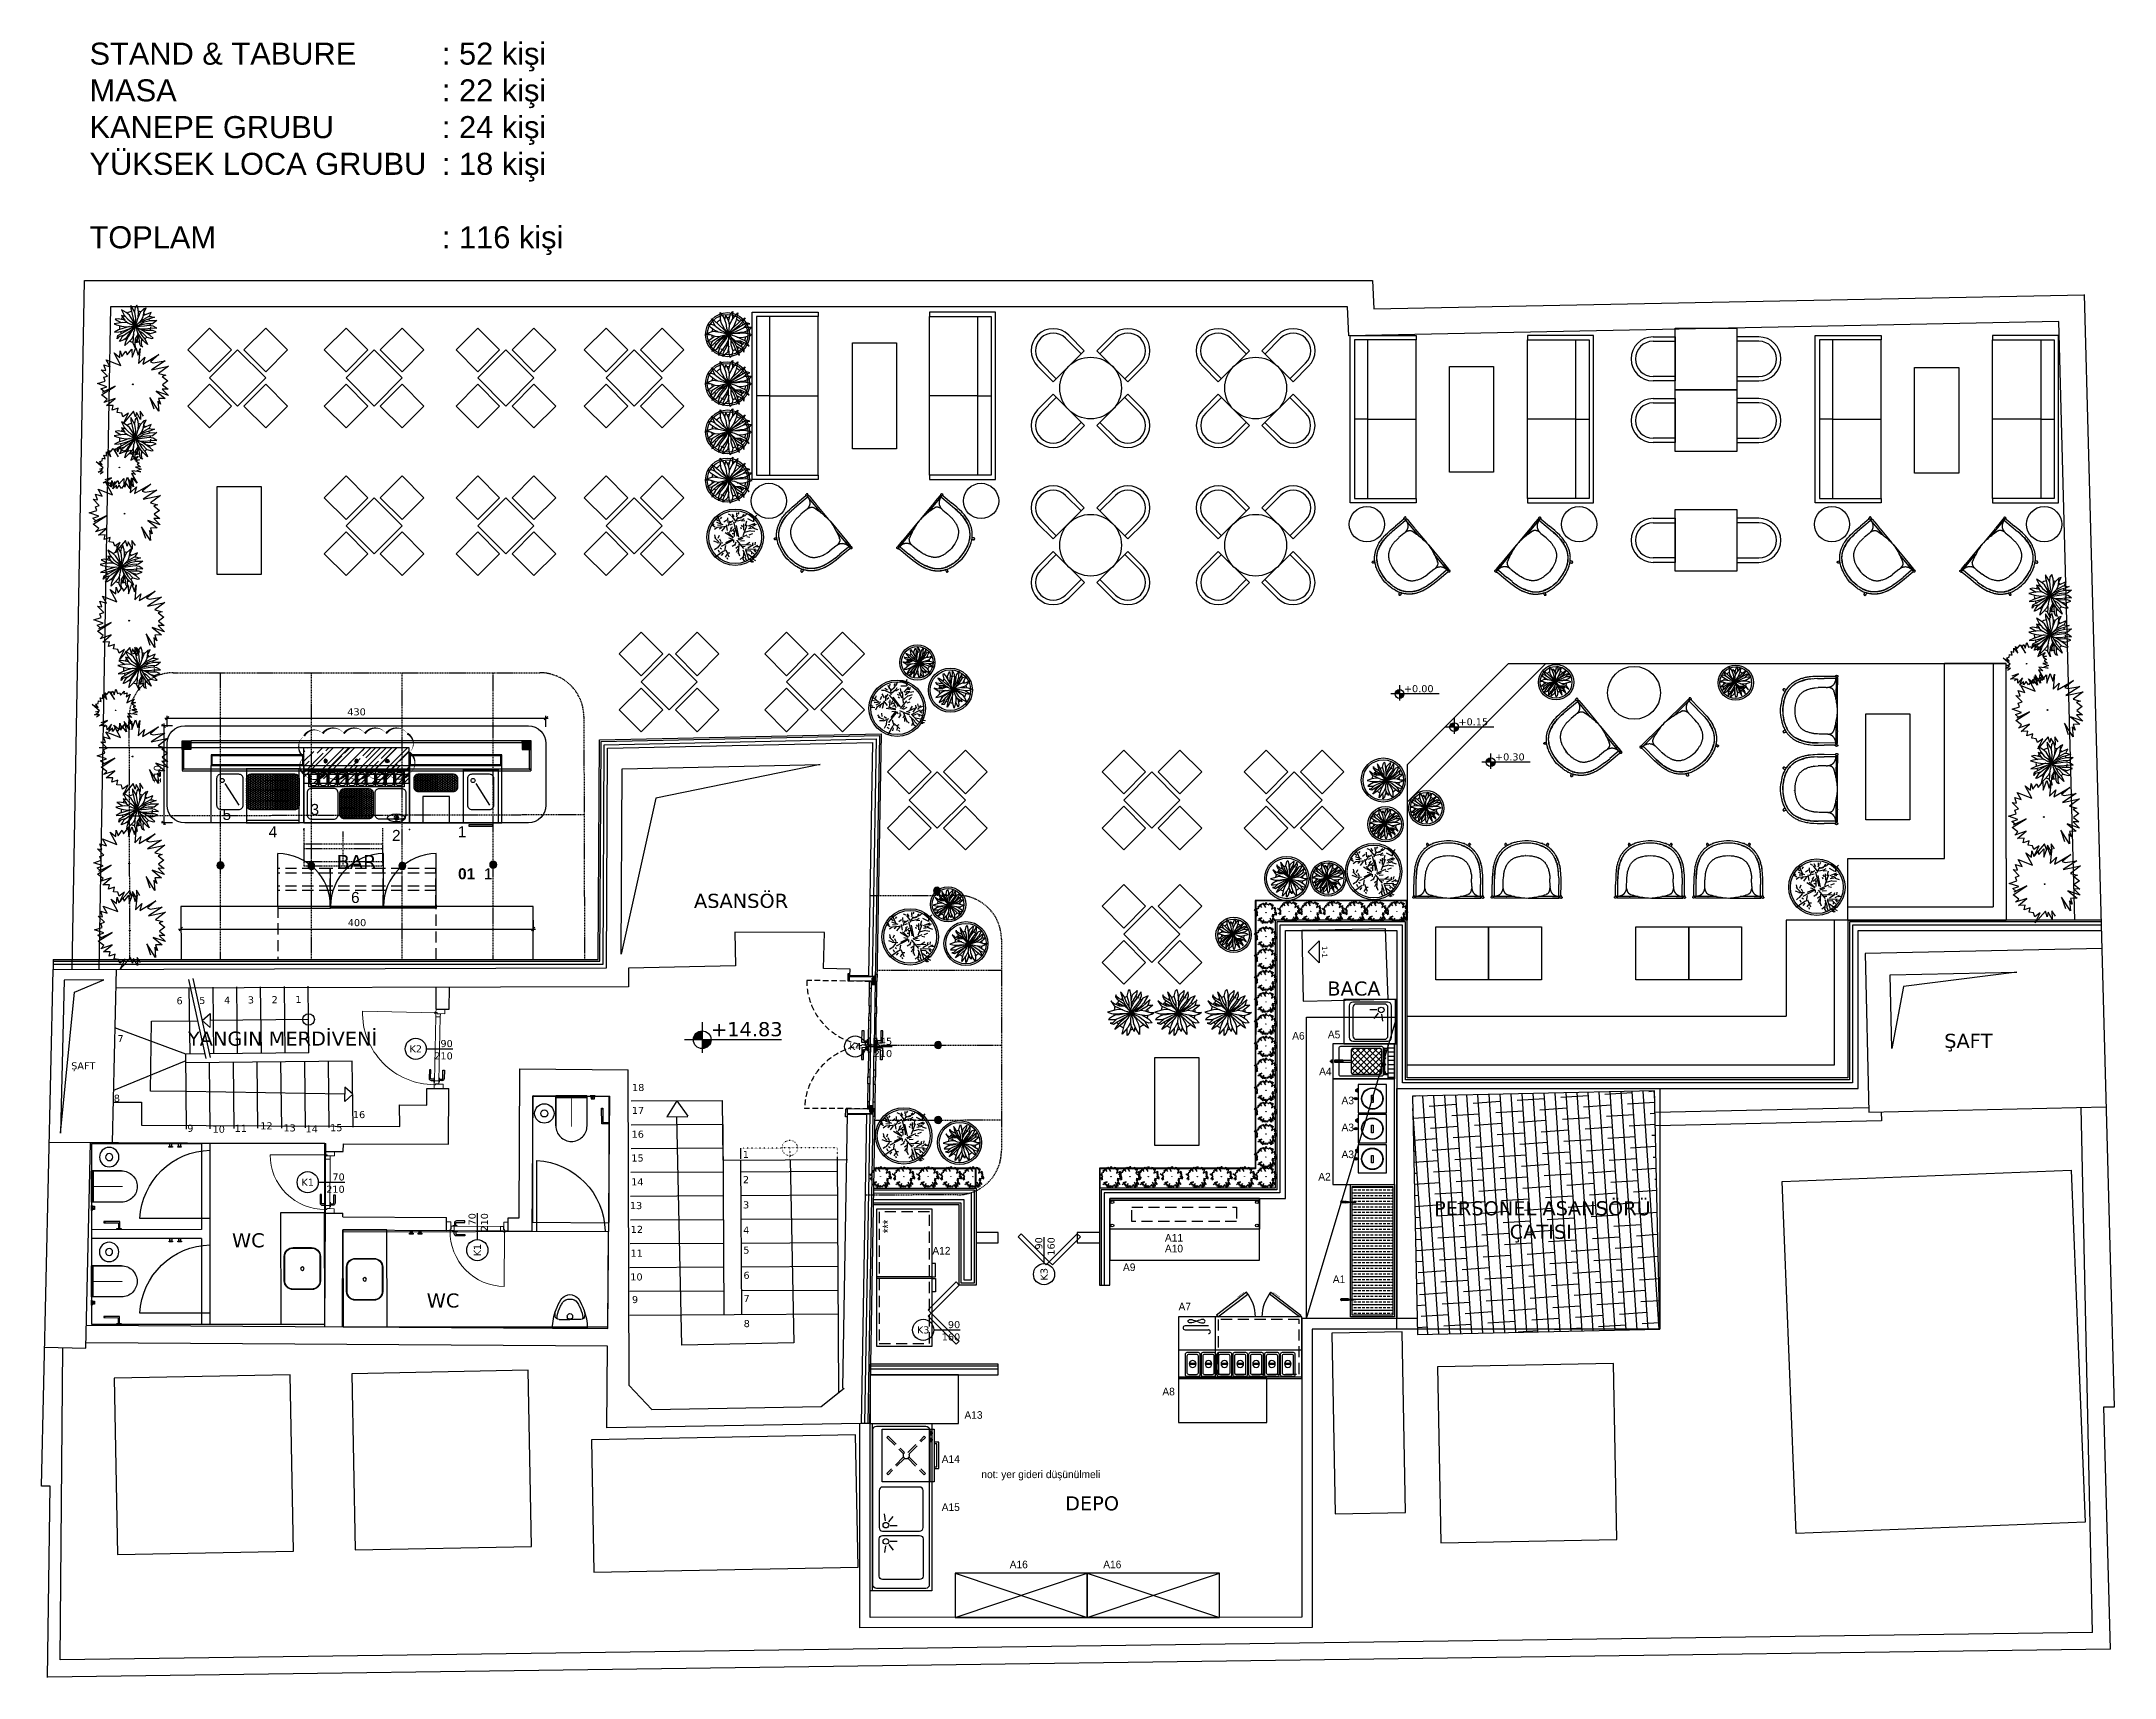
# Model space of a CAD drawing. Header units: millimetres. Extents: x 24870 to 27223, y 1839 to 3696.
import ezdxf
from ezdxf.enums import TextEntityAlignment as Align

# ---------------------------------------------------------------- set-up
doc = ezdxf.new("R2010")
doc.units = ezdxf.units.MM
for name, pattern in [('DASHDOT', [25.4, 12.7, -6.35, 0, -6.35]), ('DASHED', [19.05, 12.7, -6.35]), ('Dot', [60, 0, -60]), ('HIDDEN', [9.525, 6.35, -3.175]), ('TRATTEGGIATA', [19.05, 12.7, -6.35])]:
    doc.linetypes.add(name, pattern=pattern)
for name, color, linetype in [('0-gnl-alt', 191, 'Dot'), ('0-gnl-gor1', 1, 'Continuous'), ('0-gnl-gor2', 6, 'Continuous'), ('0-gnl-gor3', 252, 'Continuous'), ('0-gnl-kapi-ahşap', 160, 'Continuous'), ('0-gnl-merdiven', 6, 'Continuous'), ('0-gnl-not', 251, 'Continuous'), ('0-gnl-parapet', 252, 'Continuous'), ('0-gnl-revizyon', 20, 'Continuous'), ('0-gnl-tarama', 252, 'Continuous'), ('0-gnl-ust', 191, 'HIDDEN'), ('0-gnrl-measurement', 252, 'Continuous'), ('0-gnrl-note', 251, 'Continuous'), ('0-gnrl-symb-elevation', 6, 'Continuous'), ('0-gnrl-symb-section', 6, 'DASHDOT'), ('0-gnrl-symb-wall', 6, 'Continuous'), ('002 Çizgi', 7, 'Continuous'), ('1-btr-ahsap', 33, 'Continuous'), ('1-btr-dogal-tas', 155, 'Continuous'), ('1-btr-metal', 141, 'Continuous'), ('1-fin-tarama', 9, 'Continuous'), ('1-gnl-ahsap', 33, 'Continuous'), ('1-gnl-metal', 141, 'Continuous'), ('2-tef-aksesuar', 30, 'Continuous'), ('2-tef-armatur', 30, 'Continuous'), ('2-tef-elektrikli', 5, 'Continuous'), ('2-tef-hareketli', 251, 'Continuous'), ('2-tef-sabit', 251, 'Continuous'), ('2-tef-vitrifiye', 140, 'Continuous'), ('200-EquipBorder-2d', 9, 'Continuous'), ('200-EquipDoors-2d', 252, 'Continuous'), ('200-EquipID-2d', 7, 'Continuous'), ('200-EquipInternal-2d', 252, 'Continuous'), ('3-dvr-gazbeton', 5, 'Continuous'), ('6-light-armature', 50, 'Continuous'), ('elev3', 8, 'Continuous'), ('S2000-002 Çizgi', 7, 'Continuous')]:
    doc.layers.add(name, color=color, linetype=linetype)
doc.layers.add('200-InsPoint-3D', color=3, linetype='Continuous', plot=False)
doc.layers.add('TİBA_KAPI', color=173, linetype='Continuous', lineweight=13)
doc.layers.add('TİBA_MERDİVEN', color=224, linetype='Continuous', lineweight=20)
doc.styles.add('Arial', font='arial.ttf')
doc.styles.add('ArialG', font='')
doc.styles.add('geoID', font='verdana.ttf')
doc.styles.add('ROMANS', font='micross.ttf')
doc.styles.get("Standard").update_dxf_attribs({"font": 'arial.ttf'})
doc.styles.add('style1', font='stylu.ttf', dxfattribs={"width": 0.8, "height": 12})
doc.styles.add('TAKSİM', font='GOTHIC.TTF', dxfattribs={"height": 20})
doc.styles.get('ArialG').set_extended_font_data('Arial', bold=True)
doc.dimstyles.new('geoid-50', dxfattribs={"dimscale": 0.5, "dimtxt": 16, "dimasz": 8, "dimexe": 5, "dimexo": 5, "dimgap": 6, "dimtad": 1, "dimdsep": 46, "dimtxsty": 'geoID', "dimblk": 'OBLIQUE', "dimblk1": 'OBLIQUE', "dimblk2": 'OBLIQUE', "dimcen": -1, "dimdle": 5, "dimadec": 0, "dimazin": 0, "dimtfac": 1, "dimtofl": 0, "dimtmove": 2, "dimatfit": 3, "dimldrblk": 'DOT', "dimfxl": 20, "dimfxlon": 1, "dimtolj": 1, "dimtzin": 0, "dimarcsym": 0})

msp = doc.modelspace()

# ---------------------------------------------------------------- texts
at = {"style": 'TAKSİM'}
for s, p in [('A6', (26296.537, 2562.955)), ('A5', (26337.02, 2564.366)), ('A4', (26327.135, 2522.499)), ('A3', (26352.555, 2489.57)), ('A3', (26352.555, 2458.993)), ('A3', (26352.555, 2428.416)), ('A2', (26326.193, 2403.014)), ('A11', (26155.311, 2333.681)), ('A10', (26155.311, 2321.45)), ('A12', (25891.328, 2319.036)), ('A9', (26104.47, 2300.282)), ('A1', (26342.666, 2286.64)), ('A7', (26167.55, 2255.592)), ('A8', (26149.191, 2159.157)), ('A13', (25927.729, 2132.612)), ('A14', (25901.945, 2082.595)), ('not: yer gideri düşünülmeli', (26004.145, 2065.272)), ('A15', (25901.945, 2028.032)), ('A16', (25979.119, 1962.965)), ('A16', (26085.288, 1962.965))]:
    msp.add_text(s, height=8.64, dxfattribs=at).set_placement(p, align=Align.CENTER)
at = {"insert": (24924.383, 3694.31), "char_height": 25, "attachment_point": 1}
msp.add_mtext_dynamic_manual_height_columns('STAND & TABURE^I: 52 kişi\\PMASA^I^I^I^I: 22 kişi\\PKANEPE GRUBU^I^I: 24 kişi\\PYÜKSEK LOCA GRUBU^I: 18 kişi\\P\\PTOPLAM^I^I^I: 116 kişi', width=550.46965, gutter_width=12.5, heights=[298.145], dxfattribs=at)
at = {"layer": '0-gnl-merdiven', "char_height": 8, "attachment_point": 1, "style": 'geoID'}
for s, width, insert in [('3', 0.64873, (25104.085, 2611.958)), ('2', 0.64873, (25131.083, 2612.252)), ('1', 0.64873, (25158.082, 2612.547)), ('6', 0.64873, (25023.09, 2611.074)), ('5', 0.64873, (25048.863, 2611.355)), ('4', 0.64873, (25077.086, 2611.663)), ('7', 0.64873, (24956.069, 2568.06)), ('ŞAFT', 1.58944, (24903.552, 2537.183)), ('8', 0.64873, (24951.937, 2500.345)), ('18', 0.64873, (25540.135, 2512.587)), ('16', 0.64873, (25223.324, 2481.819)), ('17', 0.64873, (25539.9, 2486.586)), ('9', 0.64873, (25035.256, 2466.315)), ('10', 0.64873, (25064.057, 2465.22)), ('11', 0.64873, (25089.066, 2466.221)), ('12', 0.64873, (25118.211, 2469.095)), ('13', 0.64873, (25144.571, 2466.73)), ('14', 0.64873, (25169.564, 2465.538)), ('15', 0.64873, (25197.468, 2466.992)), ('16', 0.64873, (25539.655, 2459.584)), ('15', 0.64873, (25539.411, 2432.582)), ('1', 0.64873, (25665.872, 2436.608)), ('14', 0.64873, (25539.166, 2405.581)), ('2', 0.64873, (25666.027, 2407.996)), ('13', 0.64873, (25537.751, 2378.572)), ('3', 0.64873, (25666.182, 2379.384)), ('12', 0.64873, (25538.677, 2351.577)), ('4', 0.64873, (25666.336, 2350.772)), ('11', 0.64873, (25538.433, 2324.575)), ('5', 0.64873, (25666.459, 2328.051)), ('10', 0.64873, (25538.189, 2297.574)), ('6', 0.64873, (25666.614, 2299.439)), ('9', 0.64873, (25540.072, 2271.943)), ('7', 0.64873, (25666.755, 2273.247)), ('8', 0.64873, (25666.91, 2244.635))]:
    msp.add_mtext_dynamic_manual_height_columns(s, width=width, gutter_width=1, heights=[0], dxfattribs=dict(at, insert=insert))
at = {"layer": '0-gnrl-note', "char_height": 16, "attachment_point": 1, "style": 'geoID'}
for s, width, insert in [('\\PBAR', 0.64873, (25204.709, 2799.169)), ('\\PASANSÖR', 0.64873, (25610.455, 2755.102)), ('BACA', 0.64873, (26329.346, 2628.886)), ('\\PYANGIN MERDİVENİ', 235.09515, (25036.032, 2598.718)), ('ŞAFT', 0.64873, (27029.557, 2569.557)), ('\\pi92.79447;PERSONEL ASANSÖRÜ\\P\\pi178.64;ÇATISI', 432.11144, (26357.703, 2379.52)), ('\\PWC', 0.64873, (25086.105, 2369.862)), ('\\PWC', 0.64873, (25307.118, 2301.532)), ('DEPO', 0.64873, (26031.688, 2044.668))]:
    msp.add_mtext_dynamic_manual_height_columns(s, width=width, gutter_width=1, heights=[0], dxfattribs=dict(at, insert=insert))

# ---------------------------------------------------------------- blocks, each defined once
blk = doc.blocks.new('D')
at = {"layer": '0-gnl-tarama'}
h = blk.add_hatch(color=256, dxfattribs=at)
h.dxf.hatch_style = 1
h.paths.add_polyline_path([(125062.2, 19455.8), (125082.2, 19455.8), (125082.2, 19435.8), (125062.2, 19435.8)])
at = {"layer": '1-btr-metal'}
blk.add_lwpolyline([(125062.2, 19455.8), (125062.2, 19455.8), (125062.2, 19455.8), (125082.2, 19455.8), (125082.2, 19435.8), (125062.2, 19435.8)], close=True, dxfattribs=at)
for points in [[(125062.2, 19445.8), (125082.2, 19445.8)], [(125072.2, 19455.8), (125072.2, 19435.8)]]:
    blk.add_lwpolyline(points, dxfattribs=at)
blk = doc.blocks.new('*U2')
at = {"layer": 'elev3'}
for points in [[(79.5, 0.5), (79.5, 3.6, 0.414214), (78.7, 4.4), (69.1, 4.4), (69.1, 6), (78.7, 6, -0.414214), (81.1, 3.6), (81.1, 0.5)], [(79.5, -5.5), (79.5, -8.6, -0.414214), (78.7, -9.4), (69.1, -9.4), (69.1, -11), (78.7, -11, 0.414214), (81.1, -8.6), (81.1, -5.5)]]:
    blk.add_lwpolyline(points, format="xyb", dxfattribs=at)
for points in [[(77.8, 0), (77.8, 0.5), (82.8, 0.5), (82.8, 0)], [(77.8, -5), (77.8, -5.5), (82.8, -5.5), (82.8, -5)]]:
    blk.add_lwpolyline(points, dxfattribs=at)
at = {"layer": 'TİBA_KAPI'}
for p, q in [((81.3, 0), (8.7, 0)), ((81.3, -5), (8.7, -5))]:
    blk.add_line(p, q, dxfattribs=at)
blk.add_lwpolyline([(85.8, 0, 0.420196), (4.1, 83.4), (4.1, 0)], format="xyb", dxfattribs=at)
for points in [[(5, -10), (0, -10), (0, 0), (4, 0), (4, -1.5), (5, -1.5)], [(85, -10), (90, -10), (90, 0), (86, 0), (86, -1.5), (85, -1.5)], [(4.2, 0), (8.7, 0), (8.7, -5), (5.2, -5), (5.2, -1.5), (4.2, -1.5)], [(85.8, 0), (81.3, 0), (81.3, -5), (84.8, -5), (84.8, -1.5), (85.8, -1.5)]]:
    blk.add_lwpolyline(points, close=True, dxfattribs=at)
at = {"layer": 'TİBA_KAPI', "color": 9}
blk.add_circle((4.1, 0.9), 0.75, dxfattribs=at)
blk = doc.blocks.new('*U1')
at = {"layer": 'elev3'}
for points in [[(59.5, 0.5), (59.5, 3.6, 0.414214), (58.7, 4.4), (49.1, 4.4), (49.1, 6), (58.7, 6, -0.414214), (61.1, 3.6), (61.1, 0.5)], [(59.5, -5.5), (59.5, -8.6, -0.414214), (58.7, -9.4), (49.1, -9.4), (49.1, -11), (58.7, -11, 0.414214), (61.1, -8.6), (61.1, -5.5)]]:
    blk.add_lwpolyline(points, format="xyb", dxfattribs=at)
for points in [[(57.8, 0), (57.8, 0.5), (62.8, 0.5), (62.8, 0)], [(57.8, -5), (57.8, -5.5), (62.8, -5.5), (62.8, -5)]]:
    blk.add_lwpolyline(points, dxfattribs=at)
at = {"layer": 'TİBA_KAPI'}
for p, q in [((61.3, 0), (8.7, 0)), ((61.3, -5), (8.7, -5))]:
    blk.add_line(p, q, dxfattribs=at)
blk.add_lwpolyline([(65.8, 0, 0.420196), (4.1, 63), (4.1, 0)], format="xyb", dxfattribs=at)
for points in [[(5, -10), (0, -10), (0, 0), (4, 0), (4, -1.5), (5, -1.5)], [(65, -10), (70, -10), (70, 0), (66, 0), (66, -1.5), (65, -1.5)], [(4.2, 0), (8.7, 0), (8.7, -5), (5.2, -5), (5.2, -1.5), (4.2, -1.5)], [(65.8, 0), (61.3, 0), (61.3, -5), (64.8, -5), (64.8, -1.5), (65.8, -1.5)]]:
    blk.add_lwpolyline(points, close=True, dxfattribs=at)
at = {"layer": 'TİBA_KAPI', "color": 9}
blk.add_circle((4.1, 0.9), 0.75, dxfattribs=at)
blk = doc.blocks.new('Drawing5')
at = {"ltscale": 3}
h = blk.add_hatch(color=256, dxfattribs=at)
h.paths.add_polyline_path([(20, 20, 0.414214), (0, 0), (20, 0)])
h.paths.add_polyline_path([(40, 0), (20, 0), (20, -20, 0.414214)])
blk.add_line((200, 0), (-20, 0), dxfattribs=at)
blk.add_line((62.5, 0), (0, 0))
blk.add_lwpolyline([(20, 40), (20, -30)])
blk.add_circle((20, 0), 20)
at = {"style": 'geoID'}
for p in [(46.8, 8), (46.8, -48)]:
    blk.add_attdef('KOT', p, '', height=40, dxfattribs=at)
blk = doc.blocks.new('Drawing6')
blk.add_lwpolyline([(24, 0), (144, 0)])
blk.add_circle((-24, 0), 48)
at = {"style": 'geoID'}
blk.add_attdef('KAPI_KODU', text='', height=40, dxfattribs=at).set_placement((-24, 0), align=Align.MIDDLE_CENTER)
for tag, p in [('GEN', (144, 8)), ('YUK', (144, -48))]:
    blk.add_attdef(tag, text='', height=40, dxfattribs=at).set_placement(p, align=Align.RIGHT)
blk = doc.blocks.new('B2')
at = {"color": 63, "true_color": 0xafc95e}
for p, q in [((501726.2, 4057597.8), (501746.2, 4057577.8)), ((501746.2, 4057563.8), (501726.2, 4057597.8)), ((501741.2, 4057593.8), (501751.2, 4057593.8)), ((501746.2, 4057577.8), (501741.2, 4057593.8)), ((501751.2, 4057593.8), (501756.2, 4057603.8)), ((501756.2, 4057603.8), (501766.2, 4057597.8)), ((501766.2, 4057613.8), (501776.2, 4057607.8)), ((501766.2, 4057597.8), (501766.2, 4057613.8)), ((501776.2, 4057607.8), (501781.2, 4057623.8)), ((501781.2, 4057623.8), (501791.2, 4057597.8)), ((501791.2, 4057627.8), (501796.2, 4057617.8)), ((501791.2, 4057597.8), (501791.2, 4057627.8)), ((501796.2, 4057617.8), (501811.2, 4057627.8)), ((501811.2, 4057627.8), (501821.2, 4057587.8)), ((501821.2, 4057587.8), (501816.2, 4057623.8)), ((501816.2, 4057617.8), (501826.2, 4057623.8)), ((501826.2, 4057607.8), (501841.2, 4057627.8)), ((501826.2, 4057623.8), (501826.2, 4057607.8)), ((501841.2, 4057627.8), (501841.2, 4057607.8)), ((501841.2, 4057607.8), (501851.2, 4057607.8)), ((501851.2, 4057597.8), (501871.2, 4057607.8)), ((501851.2, 4057607.8), (501851.2, 4057597.8)), ((501871.2, 4057607.8), (501866.2, 4057597.8)), ((501866.2, 4057597.8), (501881.2, 4057597.8)), ((501891.2, 4057587.8), (501866.2, 4057557.8)), ((501881.2, 4057597.8), (501871.2, 4057583.8)), ((501871.2, 4057583.8), (501891.2, 4057587.8)), ((501721.2, 4057553.8), (501741.2, 4057557.8)), ((501741.2, 4057547.8), (501721.2, 4057553.8)), ((501726.2, 4057543.8), (501741.2, 4057547.8)), ((501731.2, 4057563.8), (501746.2, 4057563.8)), ((501741.2, 4057557.8), (501731.2, 4057563.8)), ((501866.2, 4057557.8), (501901.2, 4057563.8)), ((501901.2, 4057563.8), (501886.2, 4057553.8)), ((501886.2, 4057553.8), (501901.2, 4057547.8)), ((501886.2, 4057547.8), (501896.2, 4057533.8)), ((501901.2, 4057547.8), (501886.2, 4057547.8)), ((501886.2, 4057533.8), (501896.2, 4057517.8)), ((501896.2, 4057533.8), (501886.2, 4057533.8)), ((501726.2, 4057503.8), (501766.2, 4057513.8)), ((501751.2, 4057497.8), (501726.2, 4057503.8)), ((501766.2, 4057513.8), (501736.2, 4057513.8)), ((501741.2, 4057493.8), (501751.2, 4057497.8)), ((501756.2, 4057493.8), (501741.2, 4057493.8)), ((501751.2, 4057477.8), (501756.2, 4057493.8)), ((501776.2, 4057493.8), (501751.2, 4057477.8)), ((501756.2, 4057467.8), (501776.2, 4057493.8)), ((501776.2, 4057477.8), (501756.2, 4057467.8)), ((501771.2, 4057463.8), (501776.2, 4057477.8)), ((501831.2, 4057487.8), (501826.2, 4057443.8)), ((501841.2, 4057447.8), (501831.2, 4057487.8)), ((501846.2, 4057477.8), (501841.2, 4057447.8)), ((501851.2, 4057483.8), (501846.2, 4057477.8)), ((501851.2, 4057503.8), (501861.2, 4057457.8)), ((501866.2, 4057493.8), (501851.2, 4057503.8)), ((501861.2, 4057457.8), (501851.2, 4057483.8)), ((501856.2, 4057513.8), (501866.2, 4057493.8)), ((501891.2, 4057497.8), (501856.2, 4057513.8)), ((501876.2, 4057523.8), (501896.2, 4057507.8)), ((501896.2, 4057517.8), (501876.2, 4057523.8)), ((501876.2, 4057507.8), (501891.2, 4057497.8)), ((501896.2, 4057507.8), (501876.2, 4057507.8)), ((501786.2, 4057473.8), (501771.2, 4057463.8)), ((501791.2, 4057457.8), (501786.2, 4057473.8)), ((501806.2, 4057467.8), (501791.2, 4057457.8)), ((501816.2, 4057473.8), (501806.2, 4057457.8)), ((501806.2, 4057457.8), (501806.2, 4057467.8)), ((501826.2, 4057443.8), (501816.2, 4057473.8))]:
    blk.add_line(p, q, dxfattribs=at)
blk.add_circle((501811.2, 4057543.8), 1, dxfattribs=at)
blk = doc.blocks.new('TREEI')
at = {"color": 63, "true_color": 0xafc95e}
for p, q in [((-0.041, 0.137), (-0.051, 0.142)), ((-0.051, 0.142), (-0.046, 0.114)), ((-0.019, 0.109), (-0.041, 0.137)), ((0, 0.11), (0.006, 0.144)), ((0.006, 0.144), (0.009, 0.152)), ((0.009, 0.152), (0.013, 0.13)), ((0.046, 0.134), (0.045, 0.145)), ((0.045, 0.145), (0.052, 0.134)), ((-0.121, 0.002), (-0.15, -0.012)), ((-0.14, 0.023), (-0.147, 0.028)), ((-0.147, 0.028), (-0.119, 0.02)), ((-0.108, 0.029), (-0.146, 0.057)), ((-0.146, 0.057), (-0.109, 0.057)), ((-0.13, 0.01), (-0.14, 0.023)), ((-0.117, -0.001), (-0.13, 0.01)), ((-0.119, 0.02), (-0.085, 0.007)), ((-0.1, 0.088), (-0.113, 0.1)), ((-0.113, 0.1), (-0.102, 0.073)), ((-0.109, 0.057), (-0.074, 0.033)), ((-0.07, 0.012), (-0.108, 0.029)), ((-0.102, 0.073), (-0.083, 0.052)), ((-0.077, 0.073), (-0.1, 0.088)), ((-0.055, 0.104), (-0.094, 0.117)), ((-0.094, 0.117), (-0.08, 0.095)), ((-0.085, 0.007), (-0.045, -0.002)), ((-0.083, 0.052), (-0.053, 0.035)), ((-0.08, 0.095), (-0.042, 0.067)), ((-0.046, 0.055), (-0.077, 0.073)), ((-0.074, 0.033), (-0.013, 0.003)), ((-0.02, 0.005), (-0.07, 0.012)), ((-0.031, 0.071), (-0.055, 0.104)), ((-0.053, 0.035), (-0.027, 0.021)), ((-0.046, 0.114), (-0.026, 0.057)), ((-0.013, 0.029), (-0.046, 0.055)), ((-0.042, 0.067), (-0.022, 0.048)), ((-0.027, 0.021), (0.001, -0.001)), ((-0.026, 0.057), (0.001, -0.001)), ((0.001, -0.001), (-0.02, 0.005)), ((-0.014, 0.065), (-0.019, 0.109)), ((-0.003, 0.04), (-0.014, 0.065)), ((-0.004, 0.025), (0.002, 0.078)), ((0.001, -0.001), (-0.004, 0.025)), ((0.002, 0.078), (0, 0.11)), ((0.001, -0.001), (0.005, 0.02)), ((0.052, 0.017), (0.001, -0.001)), ((0.018, 0.016), (0.001, -0.001)), ((0.001, -0.001), (0.075, 0.016)), ((0.047, 0.001), (0.001, -0.001)), ((0.005, 0.02), (0.02, 0.055)), ((0.014, 0.06), (0.008, 0.027)), ((0.027, 0.081), (0.011, 0.044)), ((0.013, 0.13), (0.016, 0.094)), ((0.016, 0.094), (0.014, 0.06)), ((0.015, 0.091), (0.036, 0.116)), ((0.032, 0.026), (0.018, 0.016)), ((0.02, 0.055), (0.053, 0.069)), ((0.024, 0.057), (0.056, 0.095)), ((0.049, 0.117), (0.027, 0.081)), ((0.051, 0.046), (0.032, 0.026)), ((0.036, 0.116), (0.046, 0.134)), ((0.043, 0.038), (0.072, 0.053)), ((0.083, 0), (0.047, 0.001)), ((0.052, 0.134), (0.049, 0.117)), ((0.056, 0.095), (0.049, 0.067)), ((0.06, 0.058), (0.051, 0.046)), ((0.069, 0.023), (0.052, 0.017)), ((0.053, 0.069), (0.079, 0.098)), ((0.084, 0.084), (0.06, 0.058)), ((0.089, 0.03), (0.069, 0.023)), ((0.072, 0.053), (0.107, 0.059)), ((0.075, 0.016), (0.101, 0.025)), ((0.079, 0.098), (0.091, 0.123)), ((0.112, 0), (0.083, 0)), ((0.091, 0.123), (0.084, 0.084)), ((0.118, 0.046), (0.089, 0.03)), ((0.101, 0.025), (0.121, 0.024)), ((0.107, 0.059), (0.139, 0.063)), ((0.137, 0.01), (0.112, 0)), ((0.139, 0.063), (0.118, 0.046)), ((0.121, 0.024), (0.145, 0.02)), ((0.153, 0.017), (0.137, 0.01)), ((0.145, 0.02), (0.153, 0.017)), ((-0.15, -0.012), (-0.093, -0.026)), ((-0.108, -0.042), (-0.14, -0.058)), ((-0.14, -0.058), (-0.124, -0.063)), ((-0.087, -0.023), (-0.124, -0.057)), ((-0.124, -0.063), (-0.086, -0.059)), ((-0.06, -0.009), (-0.117, -0.001)), ((-0.09, -0.085), (-0.1, -0.114)), ((-0.1, -0.114), (-0.08, -0.108)), ((-0.077, -0.064), (-0.09, -0.085)), ((-0.067, -0.011), (-0.087, -0.023)), ((-0.086, -0.059), (-0.046, -0.035)), ((-0.08, -0.108), (-0.06, -0.088)), ((-0.058, -0.042), (-0.077, -0.064)), ((-0.034, -0.006), (-0.067, -0.011)), ((-0.059, -0.082), (-0.065, -0.138)), ((-0.065, -0.138), (-0.052, -0.121)), ((-0.037, -0.044), (-0.059, -0.082)), ((-0.052, -0.121), (-0.035, -0.084)), ((-0.046, -0.035), (0.001, -0.001)), ((-0.045, -0.002), (-0.024, -0.005)), ((0.001, -0.001), (-0.037, -0.044)), ((-0.035, -0.084), (0.001, -0.001)), ((0.001, -0.001), (-0.034, -0.006)), ((-0.012, -0.045), (-0.016, -0.088)), ((-0.016, -0.088), (-0.009, -0.117)), ((0.001, -0.001), (-0.012, -0.045)), ((-0.009, -0.117), (0.005, -0.153)), ((0.003, -0.044), (0.001, -0.001)), ((0.001, -0.001), (0.027, -0.055)), ((0.025, -0.021), (0.001, -0.001)), ((0.082, -0.025), (0.001, -0.001)), ((0.011, -0.074), (0.003, -0.044)), ((0.005, -0.153), (0.013, -0.112)), ((0.013, -0.112), (0.011, -0.074)), ((0.013, -0.095), (0.03, -0.12)), ((0.05, -0.037), (0.025, -0.021)), ((0.033, -0.081), (0.026, -0.054)), ((0.027, -0.055), (0.055, -0.078)), ((0.03, -0.12), (0.032, -0.081)), ((0.103, -0.019), (0.032, -0.01)), ((0.032, -0.081), (0.063, -0.117)), ((0.033, -0.026), (0.079, -0.042)), ((0.075, -0.061), (0.05, -0.037)), ((0.055, -0.078), (0.079, -0.091)), ((0.075, -0.112), (0.062, -0.082)), ((0.063, -0.117), (0.082, -0.127)), ((0.098, -0.09), (0.075, -0.061)), ((0.082, -0.127), (0.075, -0.112)), ((0.079, -0.042), (0.108, -0.052)), ((0.079, -0.091), (0.108, -0.106)), ((0.114, -0.041), (0.082, -0.025)), ((0.108, -0.106), (0.098, -0.09)), ((0.1, 0), (0.136, -0.013)), ((0.135, -0.024), (0.103, -0.019)), ((0.108, -0.052), (0.141, -0.058)), ((0.141, -0.058), (0.114, -0.041)), ((0.153, -0.009), (0.135, -0.024)), ((0.136, -0.013), (0.153, -0.009))]:
    blk.add_line(p, q, dxfattribs=at)
for start, end in [(165.0446, 171.5762), (146.4111, 153.1838), (139.0957, 141.7689), (128.5172, 136.7777), (112.5698, 117.2676), (90.2669, 100.3176), (75.8744, 82.8333), (52.0008, 69.3621), (31.5426, 45.4516), (13.4218, 20.6016), (191.5019, 199.4338), (212.2939, 220.8052), (246.3853, 263.9953), (276.0879, 281.1845), (285.8654, 295.508), (305.7774, 308.9587), (319.0773, 333.9888), (340.9505, 349.9228), (358.2776, 0.2322)]:
    blk.add_arc((0.001, -0.001), 0.11, start, end, dxfattribs=at)
blk = doc.blocks.new('TGT-MEP-Toilet_2D_Arkitekt_S50 - Vitra Arkitekt S50-592672-1_Kat')
for p, q in [((-52, 417), (-52, 80)), ((-52, 417), (-52, 80)), ((302, 80), (302, 417)), ((302, 417), (302, 80)), ((-52, 97), (302, 97)), ((-52, 90), (302, 90))]:
    blk.add_line(p, q)
at = {"linetype": 'DASHED', "lineweight": 9, "ltscale": 0.1}
blk.add_line((125, 428), (125, 75), dxfattribs=at)
blk.add_lwpolyline([(-47, 75), (297, 75)])
for centre, radius, start, end in [((125, 417), 177, 89.9387, 180.0318), ((125, 417), 177, 89.9387, 180.0318), ((125, 417), 177, 0, 90.0613), ((125, 417), 177, 0, 90.0613), ((-47, 80), 5.48, 180, 270), ((-47, 80), 5.48, 180, 270), ((297, 80), 5.48, 270, 0), ((297, 80), 5.48, 270, 0)]:
    blk.add_arc(centre, radius, start, end)
blk = doc.blocks.new('adfawerfawefawef')
at = {"ltscale": 0.5}
for radius in [11, 4]:
    blk.add_circle((0, 0), radius, dxfattribs=at)
blk = doc.blocks.new('qergqwerfgasdfawefq')
at = {"ltscale": 0.5}
blk.add_lwpolyline([(-1, 0.75), (-9, 0.75), (-9, -17.25), (-7.5, -17.25), (-7.5, -0.75), (-1, -0.75)], dxfattribs=at)
blk.add_lwpolyline([(-1, 2.5), (0, 2.5), (0, -2.5), (-1, -2.5)], close=True, dxfattribs=at)
blk.add_circle((-8.25, -16.5), 0.3, dxfattribs=at)
blk = doc.blocks.new('SERGSADFSDAFGASDDFA')
at = {"ltscale": 0.5}
for points in [[(2.8, 0), (2.8, -0.6), (-2.8, -0.6), (-2.8, 0)], [(1.8, -1.1), (1.8, -3.5), (-1.8, -3.5), (-1.8, -1.1)], [(1.5, -0.6), (1.5, -1.1), (-1.5, -1.1), (-1.5, -0.6)], [(-0.2, -1.1), (0.2, -1.1), (0.2, -3.1), (-0.2, -3.1)]]:
    blk.add_lwpolyline(points, close=True, dxfattribs=at)
blk = doc.blocks.new('LVB')
for points in [[(85416.7, 48454.6), (85416.7, 48433.6, 0.414214), (85426.7, 48423.6), (85454.2, 48423.6, 0.414214), (85464.2, 48433.6), (85464.2, 48454.6, 0.414214), (85454.2, 48464.6), (85426.7, 48464.6, 0.414214)], [(85417.2, 48454.6), (85417.2, 48433.6, 0.414214), (85426.7, 48424.1), (85454.2, 48424.1, 0.414214), (85463.7, 48433.6), (85463.7, 48454.6, 0.414214), (85454.2, 48464.1), (85426.7, 48464.1, 0.414214)]]:
    blk.add_lwpolyline(points, format="xyb", close=True)
blk.add_circle((85440.4, 48444.1), 2)
blk = doc.blocks.new('4545544')
at = {"ltscale": 0.1}
for points in [[(-3.1, 2), (-4, 2), (-4, -2), (-3.1, -2), (-3.1, 2)], [(0, 1), (-3.1, 1), (-3.1, -1), (0, -1), (0, 1)]]:
    blk.add_lwpolyline(points, dxfattribs=at)
blk = doc.blocks.new('vitra-ARKITEKT-4106-PLAN')
for p, q in [((0, 381), (197, 381)), ((74, 280), (197, 280)), ((168, 244), (168, 259)), ((183, 274), (213, 274)), ((395, 381), (197, 381)), ((321, 280), (197, 280)), ((228, 244), (228, 259))]:
    blk.add_line(p, q)
for centre, radius, start, end in [((602, 387), 602, 180.6485, 201.2624), ((70, 241), 39.4, 83.5556, 176.5846), ((213, 231), 183, 176.1501, 199.9016), ((132, 253), 79.8, 162.6637, 191.578), ((394, 296), 345, 189.856, 208.6524), ((183, 259), 15, 90, 180), ((198, 244), 30, 180, 0), ((213, 259), 15, 0, 90), ((1, 296), 345, 331.3476, 350.144), ((325, 241), 39.4, 3.4154, 96.4444), ((263, 253), 79.8, 348.422, 17.3363), ((-207, 387), 602, 338.7376, 359.3515), ((182, 231), 183, 340.0984, 3.8499), ((593, 366), 586, 199.5848, 211.6591), ((670, 429), 651, 207.2122, 211.4214), ((196, 121), 120, 211.6331, 245.8136), ((190, 140), 91.1, 214.0275, 274.6304), ((197, 104), 105, 241.3789, 298.6211), ((205, 140), 91.1, 265.3696, 325.9725), ((199, 121), 120, 294.1864, 328.3669), ((-275, 429), 651, 328.5786, 332.7878), ((-198, 366), 586, 328.3409, 340.4152)]:
    blk.add_arc(centre, radius, start, end)
blk = doc.blocks.new('_Oblique')
at = {"color": 0, "linetype": 'ByBlock', "lineweight": -2}
blk.add_line((-0.5, -0.5), (0.5, 0.5), dxfattribs=at)
blk = doc.blocks.new('*D32')
at = {"layer": '0-gnrl-measurement', "color": 0, "lineweight": -2, "transparency": 16777216}
for p, q in [((25010, 2927.7), (25445, 2927.7)), ((25012.5, 2917.7), (25012.5, 2930.2)), ((25442.5, 2917.7), (25442.5, 2930.2))]:
    blk.add_line(p, q, dxfattribs=at)
at = {"layer": 'Defpoints', "color": 0, "transparency": 16777216}
for p in [(25442.5, 2927.7), (25012.5, 2857.1), (25442.5, 2857.1)]:
    blk.add_point(p, dxfattribs=at)
at = {"layer": '0-gnrl-measurement', "color": 0, "lineweight": -2, "transparency": 16777216, "xscale": 4, "yscale": 4, "zscale": 4, "rotation": 180}
blk.add_blockref('_Oblique', (25012.5, 2927.7), dxfattribs=at)
at = {"layer": '0-gnrl-measurement', "color": 0, "lineweight": -2, "transparency": 16777216, "xscale": 4, "yscale": 4, "zscale": 4}
blk.add_blockref('_Oblique', (25442.5, 2927.7), dxfattribs=at)
at = {"layer": '0-gnrl-measurement', "color": 0, "transparency": 16777216, "insert": (25227.5, 2934.8), "char_height": 8, "attachment_point": 5, "style": 'geoID'}
blk.add_mtext('\\A1;430', dxfattribs=at)
blk = doc.blocks.new('_Dot')
at = {"color": 0, "linetype": 'ByBlock', "lineweight": -2}
blk.add_line((-0.5, 0), (-1, 0), dxfattribs=at)
at = {"color": 0, "linetype": 'ByBlock', "const_width": 0.5}
blk.add_lwpolyline([(-0.25, 0, 1), (0.25, 0, 1)], format="xyb", close=True, dxfattribs=at)
blk = doc.blocks.new('*D33')
at = {"layer": '0-gnrl-measurement', "color": 0, "lineweight": -2, "transparency": 16777216}
for p, q in [((25018.6, 2919), (25006.1, 2919)), ((25008.6, 2921.5), (25008.6, 2806.5)), ((25018.6, 2809), (25006.1, 2809))]:
    blk.add_line(p, q, dxfattribs=at)
at = {"layer": 'Defpoints', "color": 0, "transparency": 16777216}
for p in [(25227.5, 2919), (25008.6, 2809), (25227.5, 2809)]:
    blk.add_point(p, dxfattribs=at)
at = {"layer": '0-gnrl-measurement', "color": 0, "lineweight": -2, "transparency": 16777216, "xscale": 4, "yscale": 4, "zscale": 4}
for p, rotation in [((25008.6, 2919), 90), ((25008.6, 2809), 270)]:
    blk.add_blockref('_Oblique', p, dxfattribs=dict(at, rotation=rotation))
at = {"layer": '0-gnrl-measurement', "color": 0, "transparency": 16777216, "insert": (25001.4, 2864), "char_height": 8, "attachment_point": 5, "rotation": 90, "style": 'geoID'}
blk.add_mtext('\\A1;110', dxfattribs=at)
blk = doc.blocks.new('kesit-görünüş')
at = {"linetype": 'Continuous'}
blk.add_lwpolyline([(60, -60), (0, 0), (0, 0), (-60, -60)], close=True, dxfattribs=at)
at = {"style": 'geoID'}
blk.add_attdef('KESIT_NO', text='', height=40, dxfattribs=at).set_placement((0, -90), align=Align.MIDDLE_CENTER)
blk = doc.blocks.new('NUC1DP')
at = {"layer": '200-EquipBorder-2d'}
blk.add_lwpolyline([(600, 0), (600, 0), (0, 0), (0, 0), (0, 0), (0, -612), (600, -612), (600, 0)], close=True, dxfattribs=at)
at = {"layer": '200-EquipInternal-2d'}
blk.add_line((0, -582), (600, -582), dxfattribs=at)
at = {"layer": '200-InsPoint-3D'}
for p in [(0, 0), (600, 0), (0, -612), (600, -612)]:
    blk.add_point(p, dxfattribs=at)
blk.add_attdef('DISTANG', (0, 0), '', height=1, dxfattribs=at)
blk = doc.blocks.new('MSC-EQUIP-MARKER')
at = {"style": 'Arial'}
blk.add_attdef('POS', text='', height=2.5, dxfattribs=at).set_placement((0, 0, -1), align=Align.MIDDLE)
at = {"style": 'ROMANS', "flags": 1}
blk.add_attdef('ZONA', text='', height=2.5, dxfattribs=at).set_placement((0, -4.91, -2), align=Align.CENTER)
at = {"color": 250, "style": 'ROMANS', "flags": 1}
for tag, p in [('EQUIPMENTDATA', (0.19, -7.88)), ('SHORTDESCR', (0.19, -10.31)), ('EQUIPMENTCONN', (0.19, -15.17)), ('LONGDESCR', (-0.12, -12.72)), ('EQUIPMENTFEATURES', (0.19, -17.6)), ('EQUIPMENTCHILDS', (0.19, -20.03))]:
    blk.add_attdef(tag, text='', height=1.5, dxfattribs=at).set_placement(p, align=Align.CENTER)
blk = doc.blocks.new('A$C39990DED')
h = blk.add_hatch()
h.set_pattern_fill('HEX', color=256, scale=0.2)
h.set_pattern_definition([(0, (-23253.5641, -5178.7632), (0, 1.099852263), [0.635, -1.27]), (120, (-23253.5641, -5178.7632), (-0.9525, -0.54992613), [0.635, -1.27]), (60, (-23252.9291, -5178.7632), (-0.9525, 0.54992613), [0.635, -1.27])])
h.paths.add_polyline_path([(40.8, 33.4), (40.8, 9.8, 0.414214), (45.8, 4.8), (74.2, 4.8, 0.414214), (79.2, 9.8), (79.2, 33.4, 0.414214), (74.2, 38.4), (45.8, 38.4, 0.414214)])
for points in [[(0, 0), (120, 0), (120, 60), (0, 60)], [(16.8, 58.4), (16.8, 40.8), (6, 40.7), (6, 58.3)], [(27.6, 58.4), (27.6, 40.8), (16.8, 40.8), (16.8, 58.4)], [(38.4, 58.4), (38.4, 40.8), (27.6, 40.8), (27.6, 58.4)], [(49.2, 58.4), (49.2, 40.8), (38.4, 40.8), (38.4, 58.4)], [(60, 58.5), (60, 40.9), (49.2, 40.8), (49.2, 58.4)], [(70.8, 58.5), (70.8, 40.9), (60, 40.9), (60, 58.5)], [(81.6, 58.5), (81.6, 40.9), (70.8, 40.9), (70.8, 58.5)], [(92.4, 58.5), (92.4, 40.9), (81.6, 40.9), (81.6, 58.5)], [(103.2, 58.5), (103.2, 40.9), (92.4, 40.9), (92.4, 58.5)], [(114, 58.6), (114, 41), (103.2, 40.9), (103.2, 58.5)]]:
    blk.add_lwpolyline(points, close=True)
for points in [[(15.4, 54.1), (15.4, 45.1, -0.414214), (12.4, 42.1), (10.4, 42, -0.414214), (7.4, 45), (7.4, 54, -0.414214), (10.4, 57), (12.4, 57.1, -0.414214)], [(26.2, 54.1), (26.2, 45.1, -0.414214), (23.2, 42.1), (21.2, 42.1, -0.414214), (18.2, 45.1), (18.2, 54.1, -0.414214), (21.2, 57.1), (23.2, 57.1, -0.414214)], [(37, 54.1), (37, 45.1, -0.414214), (34, 42.1), (32, 42.1, -0.414214), (29, 45.1), (29, 54.1, -0.414214), (32, 57.1), (34, 57.1, -0.414214)], [(47.8, 54.1), (47.8, 45.1, -0.414214), (44.8, 42.1), (42.8, 42.1, -0.414214), (39.8, 45.1), (39.8, 54.1, -0.414214), (42.8, 57.1), (44.8, 57.1, -0.414214)], [(58.6, 54.2), (58.6, 45.2, -0.414214), (55.6, 42.1), (53.6, 42.1, -0.414214), (50.6, 45.1), (50.6, 54.1, -0.414214), (53.6, 57.1), (55.6, 57.1, -0.414214)], [(69.4, 54.2), (69.4, 45.2, -0.414214), (66.4, 42.2), (64.4, 42.2, -0.414214), (61.4, 45.2), (61.4, 54.2, -0.414214), (64.4, 57.2), (66.4, 57.2, -0.414214)], [(80.2, 54.2), (80.2, 45.2, -0.414214), (77.2, 42.2), (75.2, 42.2, -0.414214), (72.2, 45.2), (72.2, 54.2, -0.414214), (75.2, 57.2), (77.2, 57.2, -0.414214)], [(91, 54.2), (91, 45.2, -0.414214), (88, 42.2), (86, 42.2, -0.414214), (83, 45.2), (83, 54.2, -0.414214), (86, 57.2), (88, 57.2, -0.414214)], [(101.8, 54.2), (101.8, 45.2, -0.414214), (98.8, 42.2), (96.8, 42.2, -0.414214), (93.8, 45.2), (93.8, 54.2, -0.414214), (96.8, 57.2), (98.8, 57.2, -0.414214)], [(112.6, 54.3), (112.6, 45.3, -0.414214), (109.6, 42.3), (107.6, 42.3, -0.414214), (104.6, 45.2), (104.6, 54.2, -0.414214), (107.6, 57.3), (109.6, 57.3, -0.414214)], [(9, 4.1), (34, 4.1, 0.414214), (39, 9.1), (39, 34.1, 0.414214), (34, 39.1), (9, 39.1, 0.414214), (4, 34.1), (4, 9.1, 0.414214)], [(40.8, 33.4), (40.8, 9.8, 0.414214), (45.8, 4.8), (74.2, 4.8, 0.414214), (79.2, 9.8), (79.2, 33.4, 0.414214), (74.2, 38.4), (45.8, 38.4, 0.414214)], [(111, 4.1), (86, 4.1, -0.414214), (81, 9.1), (81, 34.1, -0.414214), (86, 39.1), (111, 39.1, -0.414214), (116, 34.1), (116, 9.1, -0.414214)]]:
    blk.add_lwpolyline(points, format="xyb", close=True)
blk = doc.blocks.new('E7BAPL00RH')
at = {"layer": '200-EquipDoors-2d', "linetype": 'TRATTEGGIATA', "extrusion": (-1, 0, 0)}
blk.add_line((2, -715), (2, -1145), dxfattribs=at)
at = {"layer": '200-EquipDoors-2d', "linetype": 'TRATTEGGIATA'}
for p, q in [((2, -895), (894, -895)), ((448, -1145), (448, -752)), ((2, -945), (894, -945)), ((2, -1095), (894, -1095)), ((2, -1145), (894, -1145))]:
    blk.add_line(p, q, dxfattribs=at)
at = {"layer": '200-EquipDoors-2d', "linetype": 'TRATTEGGIATA', "extrusion": (1, 0, 0)}
blk.add_line((894, -715), (894, -1145), dxfattribs=at)
at = {"layer": '200-EquipInternal-2d'}
for p, q in [((1036, -590), (1022, -593)), ((1036, -608), (1022, -605)), ((1026, -614), (1078, -584)), ((1026, -584), (1078, -614)), ((1036, -590), (1032, -577)), ((1036, -608), (1032, -622)), ((1052, -582), (1042, -571)), ((1052, -617), (1042, -627)), ((1052, -629), (1052, -569)), ((1052, -582), (1061, -571)), ((1052, -617), (1061, -627)), ((1067, -590), (1071, -577)), ((1067, -590), (1081, -593)), ((1067, -608), (1081, -605)), ((1067, -608), (1071, -622))]:
    blk.add_line(p, q, dxfattribs=at)
blk.add_lwpolyline([(0, -102), (1200, -102), (1200, -655), (0, -655)], close=True, dxfattribs=at)
blk.add_ellipse((1052, -599), major_axis=(-100, 0), ratio=0.45, dxfattribs=at)
at = {"layer": '200-InsPoint-3D'}
for p in [(0, 0), (1200, 0), (0, -730), (1200, -730)]:
    blk.add_point(p, dxfattribs=at)
blk = doc.blocks.new('zone_id')
at = {"layer": '200-EquipID-2d', "color": 2, "style": 'ArialG'}
blk.add_attdef('ZONA', text='', height=2.5, dxfattribs=at).set_placement((0, 0), align=Align.RIGHT)
at = {"layer": '200-EquipID-2d', "color": 2, "style": 'Arial', "flags": 1}
blk.add_attdef('DESCRIZIONE', (1.95, 0), '', height=2.5, dxfattribs=at)
blk = doc.blocks.new('bar3')
h = blk.add_hatch()
h.set_pattern_fill('HEX', color=256, scale=0.2)
h.set_pattern_definition([(0, (-25244.5258, -499.7736), (0, 1.099852263), [0.635, -1.27]), (120, (-25244.5258, -499.7736), (-0.9525, -0.54992613), [0.635, -1.27]), (60, (-25243.8908, -499.7736), (-0.9525, 0.54992613), [0.635, -1.27])])
h.paths.add_polyline_path([(-1974.2, 4719.5, 0.414214), (-1979.2, 4714.5), (-1979.2, 4684.5, 0.414214), (-1974.2, 4679.5), (-1924.2, 4679.5, 0.414214), (-1919.2, 4684.5), (-1919.2, 4714.5, 0.414214), (-1924.2, 4719.5)])
h = blk.add_hatch()
h.set_pattern_fill('HEX', color=256, scale=0.2)
h.set_pattern_definition([(0, (-25064.6709, -497.5975), (0, 1.099852263), [0.635, -1.27]), (120, (-25064.6709, -497.5975), (-0.9525, -0.54992613), [0.635, -1.27]), (60, (-25064.0359, -497.5975), (-0.9525, 0.54992613), [0.635, -1.27])])
h.paths.add_polyline_path([(-1744.3, 4699.9, 0.414214), (-1739.3, 4704.9), (-1739.3, 4714.5, 0.414214), (-1744.3, 4719.5), (-1784.3, 4719.5, 0.414214), (-1789.3, 4714.5), (-1789.3, 4704.9, 0.414214), (-1784.3, 4699.9)])
at = {"layer": '1-fin-tarama'}
h = blk.add_hatch(dxfattribs=at)
h.set_pattern_fill('AR-RROOF', color=256, scale=0.5, angle=45, style=0)
h.paths.add_polyline_path([(-1794.4, 4709.4), (-1794.4, 4749.4), (-1914.4, 4749.4), (-1914.4, 4709.4)])
for p, q in [((-2019.3, 4664.4), (-2019.3, 4729.4)), ((-2019.3, 4729.4), (-1689.5, 4729.4)), ((-2003.8, 4708.9), (-1988.1, 4684.5)), ((-1719.1, 4708.9), (-1703.4, 4684.5)), ((-1689.5, 4664.4), (-1689.5, 4729.4)), ((-1943.8, 4569.4), (-1943.8, 4629.4)), ((-1823.8, 4569.4), (-1823.8, 4629.4)), ((-1763.8, 4569.4), (-1763.8, 4629.4))]:
    blk.add_line(p, q)
for points in [[(-2019.4, 4729.4), (-1914.4, 4729.4), (-1914.4, 4741.4), (-2019.4, 4741.4)], [(-2018.4, 4730.4), (-1915.4, 4730.4), (-1915.4, 4740.4), (-2018.4, 4740.4)], [(-1794.4, 4729.4), (-1689.4, 4729.4), (-1689.4, 4741.4), (-1794.4, 4741.4)], [(-1793.4, 4730.4), (-1690.4, 4730.4), (-1690.4, 4740.4), (-1793.4, 4740.4)], [(-2019.3, 4729.4), (-1914.3, 4729.4), (-1914.3, 4664.4), (-2019.3, 4664.4)], [(-1794.3, 4664.4), (-1689.5, 4664.4), (-1689.5, 4729.4), (-1794.3, 4729.4)], [(-1733.3, 4664.5), (-1693.3, 4664.5), (-1693.3, 4724.5), (-1733.3, 4724.5)], [(-1778.9, 4664.4), (-1748.9, 4664.4), (-1748.9, 4694.4), (-1778.9, 4694.4)], [(-1726.6, 4662.5), (-1700.1, 4662.5), (-1700.1, 4660.3), (-1726.6, 4660.3)], [(-1943.8, 4567.4), (-1883.8, 4567.4), (-1883.8, 4569.4), (-1943.8, 4569.4)], [(-1823.8, 4567.4), (-1883.8, 4567.4), (-1883.8, 4569.4), (-1823.8, 4569.4)], [(-1763.8, 4567.4), (-1823.8, 4567.4), (-1823.8, 4569.4), (-1763.8, 4569.4)]]:
    blk.add_lwpolyline(points, close=True)
for points in [[(-2008.1, 4679.5), (-1988.1, 4679.5, 0.414214), (-1983.1, 4684.5), (-1983.1, 4714.5, 0.414214), (-1988.1, 4719.5), (-2008.1, 4719.5, 0.414214), (-2013.1, 4714.5), (-2013.1, 4684.5, 0.414214)], [(-1979.2, 4714.5), (-1979.2, 4684.5, 0.414214), (-1974.2, 4679.5), (-1924.2, 4679.5, 0.414214), (-1919.2, 4684.5), (-1919.2, 4714.5, 0.414214), (-1924.2, 4719.5), (-1974.2, 4719.5, 0.414214)], [(-1789.3, 4714.5), (-1789.3, 4704.9, 0.414214), (-1784.3, 4699.9), (-1744.3, 4699.9, 0.414214), (-1739.3, 4704.9), (-1739.3, 4714.5, 0.414214), (-1744.3, 4719.5), (-1784.3, 4719.5, 0.414214)], [(-1723.4, 4679.5), (-1703.4, 4679.5, 0.414214), (-1698.4, 4684.5), (-1698.4, 4714.5, 0.414214), (-1703.4, 4719.5), (-1723.4, 4719.5, 0.414214), (-1728.4, 4714.5), (-1728.4, 4684.5, 0.414214)]]:
    blk.add_lwpolyline(points, format="xyb", close=True)
for centre in [(-2006.8, 4712.4), (-1722.1, 4712.4)]:
    blk.add_circle(centre, 2.29)
for centre, start, end in [((-1943.8, 4569.4), 0, 90), ((-1823.8, 4569.4), 90, 180), ((-1763.8, 4569.4), 90, 180)]:
    blk.add_arc(centre, 60, start, end)
at = {"layer": '2-tef-sabit', "color": 1}
blk.add_lwpolyline([(-1914.4, 4709.4), (-1794.4, 4709.4), (-1794.4, 4749.4), (-1914.4, 4749.4)], close=True, dxfattribs=at)
blk.add_lwpolyline([(-1914.4, 4709.4), (-1794.4, 4709.4), (-1794.4, 4749.4), (-1914.4, 4749.4)], close=True, dxfattribs=at)
at = {"layer": '200-EquipDoors-2d', "linetype": 'TRATTEGGIATA', "extrusion": (-1, 1.22465e-16, 0)}
for p, q in [((-1943.8, 4569.4), (-1943.8, 4612.4)), ((-1883.8, 4569.4), (-1883.8, 4612.4)), ((-1823.8, 4569.4), (-1823.8, 4612.4))]:
    blk.add_line(p, q, dxfattribs=at)
at = {"layer": '200-EquipDoors-2d', "linetype": 'TRATTEGGIATA'}
for p, q in [((-1884.2, 4612.4), (-1943.8, 4612.4)), ((-1884.2, 4612.4), (-1884.2, 4573.1)), ((-1824.2, 4612.4), (-1883.8, 4612.4)), ((-1824.2, 4612.4), (-1824.2, 4573.1)), ((-1764.2, 4612.4), (-1823.8, 4612.4)), ((-1764.2, 4612.4), (-1764.2, 4573.1)), ((-1884.2, 4607.4), (-1943.8, 4607.4)), ((-1884.2, 4592.4), (-1943.8, 4592.4)), ((-1824.2, 4607.4), (-1883.8, 4607.4)), ((-1824.2, 4592.4), (-1883.8, 4592.4)), ((-1764.2, 4607.4), (-1823.8, 4607.4)), ((-1764.2, 4592.4), (-1823.8, 4592.4)), ((-1884.2, 4587.4), (-1943.8, 4587.4)), ((-1824.2, 4587.4), (-1883.8, 4587.4)), ((-1764.2, 4587.4), (-1823.8, 4587.4))]:
    blk.add_line(p, q, dxfattribs=at)
at = {"layer": '200-EquipDoors-2d', "linetype": 'TRATTEGGIATA', "extrusion": (1, -1.22465e-16, 0)}
for p, q in [((-1884.2, 4569.4), (-1884.2, 4612.4)), ((-1824.2, 4569.4), (-1824.2, 4612.4)), ((-1764.2, 4569.4), (-1764.2, 4612.4))]:
    blk.add_line(p, q, dxfattribs=at)
at = {"layer": '200-EquipDoors-2d', "linetype": 'TRATTEGGIATA'}
blk.add_lwpolyline([(-1943.8, 4509.4), (-1763.8, 4509.4), (-1763.8, 4569.4), (-1943.8, 4569.4)], close=True, dxfattribs=at)
at = {"layer": '200-InsPoint-3D'}
for p in [(-1884, 4570.9), (-1824, 4570.9), (-1764, 4570.9)]:
    blk.add_point(p, dxfattribs=at)
at = {"xscale": 0.1, "yscale": 0.1, "zscale": 0.1}
blk.add_blockref('E7BAPL00RH', (-1914.3, 4729.9), dxfattribs=at)
blk.add_blockref('NUC1DP', (-1979.3, 4725.6), dxfattribs=at).add_auto_attribs({'DISTANG': '852.9436456403798^I5.067100895366714'})
blk.add_blockref('A$C39990DED', (-1914.3, 4664.4))
at = {"layer": '200-EquipID-2d'}
ref = blk.add_blockref('MSC-EQUIP-MARKER', (-1901.7, 4679.6), dxfattribs=dict(at, xscale=5, yscale=5, zscale=5))
ref.add_attrib('POS', '3', dxfattribs={"layer": '0', "color": 7, "height": 12.5, "style": 'Arial'}).set_placement((-1901.7, 4679.6, -5), align=Align.MIDDLE)
ref = blk.add_blockref('MSC-EQUIP-MARKER', (-2001.5, 4673.8), dxfattribs=dict(at, xscale=5, yscale=5, zscale=5))
ref.add_attrib('POS', '5', dxfattribs={"layer": '0', "color": 7, "height": 12.5, "style": 'Arial'}).set_placement((-2001.5, 4673.8, -5), align=Align.MIDDLE)
ref = blk.add_blockref('MSC-EQUIP-MARKER', (-1949.3, 4654.1), dxfattribs=dict(at, xscale=5, yscale=5, zscale=5))
ref.add_attrib('POS', '4', dxfattribs={"layer": '0', "color": 7, "height": 12.5, "style": 'Arial'}).set_placement((-1949.3, 4654.1, -5), align=Align.MIDDLE)
ref = blk.add_blockref('MSC-EQUIP-MARKER', (-1734.6, 4654.3), dxfattribs=dict(at, xscale=5, yscale=5, zscale=5))
ref.add_attrib('POS', '1', dxfattribs={"layer": '0', "color": 7, "height": 12.5, "style": 'Arial'}).set_placement((-1734.6, 4654.3, -5), align=Align.MIDDLE)
ref = blk.add_blockref('MSC-EQUIP-MARKER', (-1809.2, 4650.2), dxfattribs=dict(at, xscale=5, yscale=5, zscale=5))
ref.add_attrib('POS', '2', dxfattribs={"layer": '0', "color": 7, "height": 12.5, "style": 'Arial'}).set_placement((-1809.2, 4650.2, -5), align=Align.MIDDLE)
at = {"layer": '200-EquipID-2d', "xscale": 5, "yscale": 5, "zscale": 5}
blk.add_blockref('zone_id', (-1719.7, 4600.3), dxfattribs=at).add_auto_attribs({'ZONA': '01'})
at = {"layer": '200-EquipID-2d'}
ref = blk.add_blockref('MSC-EQUIP-MARKER', (-1855.7, 4579.7), dxfattribs=dict(at, xscale=5, yscale=5, zscale=5))
ref.add_attrib('POS', '6', dxfattribs={"layer": '0', "color": 7, "height": 12.5, "style": 'Arial'}).set_placement((-1855.7, 4579.7, -5), align=Align.MIDDLE)
at = {"layer": '200-EquipID-2d', "color": 51, "insert": (-1709.7, 4612.8), "char_height": 12.5, "attachment_point": 1, "style": 'ROMANS'}
blk.add_mtext_dynamic_manual_height_columns('1', width=12.5, gutter_width=62.5, heights=[0], dxfattribs=at)
blk = doc.blocks.new('SPOT')
h = blk.add_hatch(color=256)
h.dxf.hatch_style = 1
edge = h.paths.add_edge_path()
edge.add_arc((663, 1613.3), 2, 0, 360)
blk.add_circle((663, 1613.3), 2)
blk = doc.blocks.new('*D34')
at = {"layer": '0-gnrl-measurement', "color": 0, "lineweight": -2, "transparency": 16777216}
for p, q in [((25025.5, 2688.4), (25430.5, 2688.4)), ((25028, 2698.4), (25028, 2685.9)), ((25428, 2698.4), (25428, 2685.9))]:
    blk.add_line(p, q, dxfattribs=at)
at = {"layer": 'Defpoints', "color": 0, "transparency": 16777216}
for p in [(25028, 2714), (25428, 2714), (25428, 2688.4)]:
    blk.add_point(p, dxfattribs=at)
at = {"layer": '0-gnrl-measurement', "color": 0, "lineweight": -2, "transparency": 16777216, "xscale": 4, "yscale": 4, "zscale": 4, "rotation": 180}
blk.add_blockref('_Oblique', (25028, 2688.4), dxfattribs=at)
at = {"layer": '0-gnrl-measurement', "color": 0, "lineweight": -2, "transparency": 16777216, "xscale": 4, "yscale": 4, "zscale": 4}
blk.add_blockref('_Oblique', (25428, 2688.4), dxfattribs=at)
at = {"layer": '0-gnrl-measurement', "color": 0, "transparency": 16777216, "insert": (25228, 2695.6), "char_height": 8, "attachment_point": 5, "style": 'geoID'}
blk.add_mtext('\\A1;400', dxfattribs=at)
blk = doc.blocks.new('A$C1BE71FFF')
for p, q in [((-7.4, 3.1), (-5.4, 3.1)), ((-7.4, 3.1), (-7.4, 2.7)), ((-7.4, 2.7), (-7.4, 1.3)), ((-7.4, 2.7), (-7.2, 2.7)), ((-7.4, 1.3), (-7.4, 0.1)), ((-7.4, 1.3), (-7.2, 1.3)), ((-4.6, 0.1), (-7.4, 0.1)), ((-7.2, 2.7), (-7.2, 2.8)), ((-7.2, 1.3), (-7.2, 2.7)), ((-7.2, 0.5), (-7.2, 1.3)), ((-7.1, 2.5), (-7.1, 2.4)), ((-7.1, 2.4), (-6.7, 2.4)), ((-7.1, 2.4), (-7.1, 2.1)), ((-7.1, 1.8), (-7.1, 1.6)), ((-6.9, 1.6), (-7.1, 1.6)), ((-7.1, 1.6), (-7.1, 1.5)), ((-5.9, 0.2), (-7.1, 0.3)), ((-5.4, 3), (-7, 3)), ((-6.3, 0.7), (-7, 1.7)), ((-6.7, 3), (-6.9, 2.8)), ((-6.9, 2.8), (-6.9, 2.6)), ((-6.9, 2.6), (-6.9, 2.6)), ((-6.9, 2.6), (-6.9, 2.6)), ((-6.9, 1.4), (-6.9, 1.4)), ((-6.9, 0.7), (-6.9, 1.4)), ((-6.9, 1.4), (-6.9, 1.4)), ((-6.7, 0.6), (-6.9, 0.7)), ((-6.7, 0.6), (-6.2, 0.6)), ((-5.9, 1.1), (-6.2, 1.5)), ((-4.6, 0.2), (-5.9, 0.2)), ((-4.1, 0.4), (-5.8, 0.4)), ((-4.2, 1), (-5.7, 1)), ((-5.4, 3.1), (-4, 3.1)), ((-5.4, 3.1), (-5.4, 3)), ((-5.4, 3), (-5.1, 3)), ((-5.1, 3.1), (-5.1, 3)), ((-5, 2.4), (-5, 2.6)), ((-5, 1.6), (-5, 2.4)), ((-4.3, 1.8), (-5, 2.4)), ((-4.8, 1.1), (-4.7, 1)), ((-4.6, 0.2), (-4.6, 0.1)), ((-4.4, 0.2), (-4.6, 0.2)), ((-4, 0.1), (-4.6, 0.1)), ((-4.2, 0.2), (-4.4, 0.2)), ((-4.3, 1.8), (-4.1, 2.4)), ((-4.3, 1.8), (-4.3, 1.8)), ((-4, 1.3), (-4.2, 1.5)), ((-4.2, 0.2), (-4.2, 0.4)), ((-4.2, 0.2), (-3.9, 0.2)), ((-4.2, 0.2), (-4.2, 0.2)), ((-4, 3.1), (-3.9, 3.1)), ((-4, 0.2), (-4, 0.1)), ((-4, 0.1), (-3.9, 0.1)), ((-3.9, 3.1), (-3.9, 1.2)), ((-3.9, 0.3), (-3.9, 0.1)), ((-3.5, 3.1), (-3.5, 3.2)), ((-3.5, 3.2), (-1.8, 3.2)), ((-2, 3.1), (-3.5, 3.1)), ((-3.5, 1.2), (-3.5, 3.1)), ((-3.5, 0.3), (-3.5, 0)), ((-3.4, 0), (-3.5, 0)), ((-3.4, 0.1), (-3.4, 0.3)), ((-3, 0.2), (-3.4, 0.1)), ((-3.4, 0), (-3.4, 0.1)), ((0, 0), (-3.4, 0)), ((-3.3, 2.4), (-3.1, 1.8)), ((-3.1, 1.5), (-3.3, 1.3)), ((-3.3, 0.4), (-2.6, 1.1)), ((-1.6, 0.4), (-3.2, 0.4)), ((-1.4, 0.2), (-3, 0.2)), ((-1.7, 1), (-2.7, 1)), ((-2.4, 2.6), (-2.4, 1.6)), ((-2, 3.1), (-2, 3)), ((-1.8, 3.1), (-2, 3.1)), ((-2, 3.1), (-2, 3.1)), ((-2, 3), (-0.5, 3)), ((-2, 0.4), (-1.5, 1.1)), ((-1.8, 3.1), (-1.8, 3.2)), ((-1.8, 3.2), (0, 3.2)), ((-0.4, 3.1), (-1.8, 3.1)), ((-1.2, 1.5), (-1.5, 1.1)), ((-0.3, 0.2), (-1.4, 0.2)), ((-0.5, 0.6), (-1.2, 0.6)), ((-0.4, 1.7), (-1.1, 0.7)), ((-0.6, 2.4), (-0.3, 2.4)), ((-0.5, 3), (-0.3, 2.8)), ((-0.3, 0.7), (-0.5, 0.6)), ((-0.3, 1.6), (-0.4, 1.6)), ((-0.3, 2.8), (-0.3, 2.1)), ((-0.3, 2.1), (-0.3, 1.8)), ((-0.3, 1.8), (-0.3, 0.7)), ((-0.1, 2.8), (-0.1, 0.4)), ((0, 0), (0, 3.2))]:
    blk.add_line(p, q)
at = {"ltscale": 0.005}
for p, q in [((-4.6, 1.5), (-7.3, 2.1)), ((-6, 1.9), (-7.3, 1.9)), ((-6.6, 2.6), (-6.6, 1.6)), ((-6.4, 2.3), (-5, 2)), ((-5.1, 1.2), (-6.1, 1.4)), ((-3.9, 2.6), (-5.2, 2.6)), ((-4.5, 2.1), (-4.5, 3.3)), ((-4.4, 0.7), (-3, 0.7)), ((-3.7, 0), (-3.7, 1.4)), ((-2.2, 2.6), (-3.4, 2.6)), ((-2.9, 3.2), (-2.9, 2)), ((0, 2.1), (-2.8, 1.5)), ((-2.4, 2), (-1, 2.3)), ((-1.3, 1.4), (-2.3, 1.2)), ((-0.3, 1.9), (-1.4, 1.9)), ((-0.7, 1.4), (-0.7, 2.6)), ((-0.1, 1.9), (-0.3, 1.9))]:
    blk.add_line(p, q, dxfattribs=at)
at = {"ltscale": 0.002}
for p, q in [((-7.1, 2.1), (-7.1, 1.8)), ((-4.7, 1), (-4, 0.4))]:
    blk.add_line(p, q, dxfattribs=at)
at = {"ltscale": 0.00015}
for p, q in [((-6.9, 1.4), (-6.9, 2.6)), ((-6.1, 1.4), (-6.9, 1.6)), ((-6.7, 2.4), (-6.4, 2.3)), ((-5.4, 0.4), (-5.9, 1.1)), ((-5, 2), (-4.9, 2)), ((-4.8, 1.8), (-4.8, 1.4)), ((-2.5, 1.4), (-2.6, 1.8)), ((-2.4, 2), (-2.4, 2)), ((-0.4, 1.6), (-1.3, 1.4)), ((-1, 2.3), (-0.6, 2.4))]:
    blk.add_line(p, q, dxfattribs=at)
at = {"flags": 128}
blk.add_lwpolyline([(-2.7, 1), (-3.2, 1, -0.189103), (-3.3, 1.1, 0.131938), (-3.6, 1.2)], format="xyb", dxfattribs=at)
for centre in [(-6.6, 1.9), (-4.5, 2.6), (-3.7, 0.7), (-2.9, 2.6), (-0.7, 1.9)]:
    blk.add_circle(centre, 0.25)
for centre, radius, start, end in [((-7, 2.8), 0.2, 90, 180), ((-7, 0.5), 0.2, 180, 253.0175), ((-6.6, 1.9), 0.45, 90, 180), ((-6.6, 1.9), 0.45, 180, 215), ((-6.9, 2.5), 0.1, 90, 180), ((-6.9, 1.5), 0.1, 180, 270), ((-6.6, 1.9), 0.45, 339.8499, 90), ((-5.8, 1), 0.65, 215, 270), ((-6, 1.7), 0.25, 159.8499, 215), ((-5.7, 1.3), 0.25, 215, 270), ((-4.5, 2.6), 0.475, 90, 180), ((-4.3, 1.6), 0.65, 180, 225), ((-4.5, 2.6), 0.475, 50, 90), ((-4.1, 1.7), 0.25, 160, 225), ((-4.5, 2.6), 0.475, 340, 50), ((-4.2, 1.3), 0.25, 270, 312.8334), ((-4.1, 0.1), 0.25, 53.1301, 90), ((-3.8, 1.5), 0.25, 225, 282.769), ((-3.7, 0.7), 0.5, 77.231, 132.8334), ((-3.7, 0.7), 0.5, 225, 233.1301), ((-3.7, 0.7), 0.5, 233.1301, 315), ((-3.5, 1.5), 0.25, 257.231, 315), ((-3.2, 0.1), 0.25, 90, 126.8699), ((-2.9, 2.6), 0.475, 90, 200), ((-3.3, 1.7), 0.25, 315, 20), ((-2.9, 2.6), 0.475, 0, 90), ((-3, 1.6), 0.65, 315, 0), ((-1.7, 1.3), 0.25, 270, 325), ((-1.6, 1), 0.65, 270, 325), ((-0.7, 1.9), 0.45, 90, 200.1501), ((-1.4, 1.7), 0.25, 325, 20.1501), ((-0.7, 1.9), 0.45, 0, 90), ((-0.4, 2.8), 0.2, 0, 90), ((-0.7, 1.9), 0.45, 325, 0), ((-0.4, 0.4), 0.2, 286.9825, 0)]:
    blk.add_arc(centre, radius, start, end)
at = {"ltscale": 0.005}
for centre, start, end in [((-5, 1.4), 259, 314.265), ((-2.3, 1.4), 225.735, 281)]:
    blk.add_arc(centre, 0.2, start, end, dxfattribs=at)
at = {"ltscale": 0.00015}
for centre, start, end in [((-4.9, 1.8), 349, 79), ((-5, 1.4), 314.265, 349), ((-2.4, 1.8), 101, 191), ((-2.3, 1.4), 191, 225.735)]:
    blk.add_arc(centre, 0.2, start, end, dxfattribs=at)
blk = doc.blocks.new('K5ASADD')
at = {"layer": '0-gnl-gor3', "linetype": 'HIDDEN'}
for points in [[(-2354.6, -13784.7), (-2355.6, -13712.2, -0.409372), (-2282.4, -13785.7)], [(-2210.2, -13784.7), (-2210.2, -13712.2, 0.412166), (-2282.4, -13785.7)]]:
    blk.add_lwpolyline(points, format="xyb", dxfattribs=at)
at = {"layer": '0-gnl-gor3'}
for points in [[(-2285.4, -13782.1), (-2285.4, -13776.1), (-2298.9, -13776.1), (-2298.9, -13778.1), (-2287.4, -13778.1), (-2287.4, -13782.1), (-2285.4, -13782.1)], [(-2288.7, -13783.6), (-2288.7, -13782.1), (-2284, -13782.1), (-2284, -13783.6), (-2288.7, -13783.6)], [(-2276.2, -13783.6), (-2276.2, -13782.1), (-2280.9, -13782.1), (-2280.9, -13783.6), (-2276.2, -13783.6)], [(-2279.5, -13782.1), (-2279.5, -13776.1), (-2266, -13776.1), (-2266, -13778.1), (-2277.5, -13778.1), (-2277.5, -13782.1), (-2279.5, -13782.1)], [(-2285.4, -13793.5), (-2285.4, -13799.5), (-2298.9, -13799.5), (-2298.9, -13797.5), (-2287.4, -13797.5), (-2287.4, -13793.5), (-2285.4, -13793.5)], [(-2288.7, -13792), (-2288.7, -13793.5), (-2284, -13793.5), (-2284, -13792), (-2288.7, -13792)], [(-2276.2, -13792), (-2276.2, -13793.5), (-2280.9, -13793.5), (-2280.9, -13792), (-2276.2, -13792)], [(-2279.5, -13793.5), (-2279.5, -13799.5), (-2266, -13799.5), (-2266, -13797.5), (-2277.5, -13797.5), (-2277.5, -13793.5), (-2279.5, -13793.5)]]:
    blk.add_lwpolyline(points, dxfattribs=at)
at = {"layer": '0-gnl-kapi-ahşap'}
for points in [[(-2355.1, -13760.8), (-2363.6, -13760.8), (-2363.6, -13760.3), (-2364.1, -13760.3), (-2364.1, -13759), (-2355.1, -13759)], [(-2359.9, -13790), (-2354.9, -13790), (-2354.9, -13785.9), (-2354.9, -13785.9), (-2355.1, -13760.8), (-2360.1, -13760.8)], [(-2210, -13760.7), (-2202.5, -13760.7), (-2202.5, -13760.2), (-2202, -13760.2), (-2202, -13758.9), (-2210, -13758.9)], [(-2204.9, -13790), (-2209.9, -13790), (-2209.9, -13785.9), (-2209.9, -13785.9), (-2210, -13760.7), (-2205, -13760.7)], [(-2205, -13760.7), (-2204, -13760.7), (-2203.9, -13790), (-2204.9, -13790)], [(-2354.9, -13790), (-2362.4, -13790), (-2362.4, -13790.4), (-2362.9, -13790.4), (-2362.9, -13792), (-2354.9, -13792)], [(-2209.9, -13790), (-2202.4, -13790), (-2202.4, -13790.4), (-2201.9, -13790.4), (-2201.9, -13792), (-2209.9, -13792)]]:
    blk.add_lwpolyline(points, close=True, dxfattribs=at)
for points in [[(-2360.9, -13790), (-2361.1, -13760.8)], [(-2282.4, -13790), (-2282.4, -13786.6), (-2281.4, -13786.6), (-2281.4, -13785.7), (-2354.6, -13785.7)], [(-2354.6, -13785.7), (-2354.6, -13790), (-2282.4, -13790)], [(-2282.4, -13790), (-2282.4, -13786.6), (-2281.4, -13786.6), (-2281.4, -13785.7), (-2263.7, -13785.7)], [(-2281.4, -13785.7), (-2210.2, -13785.7), (-2210.2, -13785.7), (-2210.2, -13785.7), (-2210.2, -13790), (-2282.4, -13790)]]:
    blk.add_lwpolyline(points, dxfattribs=at)
at = {"layer": '1-gnl-ahsap'}
for points in [[(-2346.7, -13783.6), (-2354.7, -13783.6), (-2354.7, -13785.7), (-2346.7, -13785.7)], [(-2290.4, -13783.6), (-2282.4, -13783.6), (-2282.4, -13785.7), (-2290.4, -13785.7)], [(-2274.5, -13783.6), (-2282.5, -13783.6), (-2282.5, -13785.7), (-2274.5, -13785.7)], [(-2218.2, -13783.6), (-2210.2, -13783.6), (-2210.2, -13785.7), (-2218.2, -13785.7)], [(-2346.7, -13792), (-2354.7, -13792), (-2354.7, -13790), (-2346.7, -13790)], [(-2290.4, -13792), (-2282.4, -13792), (-2282.4, -13790), (-2290.4, -13790)], [(-2274.5, -13792), (-2282.5, -13792), (-2282.5, -13790), (-2274.5, -13790)], [(-2218.2, -13792), (-2210.2, -13792), (-2210.2, -13790), (-2218.2, -13790)]]:
    blk.add_lwpolyline(points, close=True, dxfattribs=at)
for points in [[(-2346.4, -13783.6), (-2346.4, -13783.9), (-2346.7, -13783.9)], [(-2326.8, -13783.6), (-2346.4, -13783.6)], [(-2326.8, -13783.6), (-2326.8, -13783.9), (-2326.5, -13783.9)], [(-2326.5, -13783.6), (-2318.5, -13783.6)], [(-2326.5, -13785.7), (-2326.5, -13783.6)], [(-2310.5, -13783.6), (-2318.5, -13783.6)], [(-2318.5, -13783.6), (-2318.5, -13785.7)], [(-2318.5, -13783.6), (-2318.5, -13785.7)], [(-2310.5, -13785.7), (-2310.5, -13783.6)], [(-2310.2, -13783.6), (-2310.2, -13783.9), (-2310.5, -13783.9)], [(-2290.7, -13783.6), (-2310.2, -13783.6)], [(-2290.7, -13783.6), (-2290.7, -13783.9), (-2290.4, -13783.9)], [(-2274.2, -13783.6), (-2274.2, -13783.9), (-2274.5, -13783.9)], [(-2274.2, -13783.6), (-2254.6, -13783.6)], [(-2254.6, -13783.6), (-2254.6, -13783.9), (-2254.3, -13783.9)], [(-2254.3, -13783.6), (-2246.3, -13783.6)], [(-2254.3, -13785.7), (-2254.3, -13783.6)], [(-2246.3, -13783.6), (-2246.3, -13785.7)], [(-2238.3, -13783.6), (-2246.3, -13783.6)], [(-2246.3, -13783.6), (-2246.3, -13785.7)], [(-2238.3, -13785.7), (-2238.3, -13783.6)], [(-2238, -13783.6), (-2238, -13783.9), (-2238.3, -13783.9)], [(-2238, -13783.6), (-2218.5, -13783.6)], [(-2218.5, -13783.6), (-2218.5, -13783.9), (-2218.2, -13783.9)], [(-2346.4, -13792), (-2346.4, -13791.7), (-2346.7, -13791.7)], [(-2326.8, -13792), (-2346.4, -13792)], [(-2326.8, -13792), (-2326.8, -13791.7), (-2326.5, -13791.7)], [(-2326.5, -13790), (-2326.5, -13792)], [(-2326.5, -13792), (-2318.5, -13792)], [(-2318.5, -13792), (-2318.5, -13790)], [(-2318.5, -13792), (-2318.5, -13790)], [(-2310.5, -13792), (-2318.5, -13792)], [(-2310.5, -13790), (-2310.5, -13792)], [(-2310.2, -13792), (-2310.2, -13791.7), (-2310.5, -13791.7)], [(-2290.7, -13792), (-2310.2, -13792)], [(-2290.7, -13792), (-2290.7, -13791.7), (-2290.4, -13791.7)], [(-2274.2, -13792), (-2274.2, -13791.7), (-2274.5, -13791.7)], [(-2274.2, -13792), (-2254.6, -13792)], [(-2254.6, -13792), (-2254.6, -13791.7), (-2254.3, -13791.7)], [(-2254.3, -13790), (-2254.3, -13792)], [(-2254.3, -13792), (-2246.3, -13792)], [(-2246.3, -13792), (-2246.3, -13790)], [(-2246.3, -13792), (-2246.3, -13790)], [(-2238.3, -13792), (-2246.3, -13792)], [(-2238.3, -13790), (-2238.3, -13792)], [(-2238, -13792), (-2238, -13791.7), (-2238.3, -13791.7)], [(-2238, -13792), (-2218.5, -13792)], [(-2218.5, -13792), (-2218.5, -13791.7), (-2218.2, -13791.7)]]:
    blk.add_lwpolyline(points, dxfattribs=at)
at = {"layer": '0-gnl-kapi-ahşap'}
blk.add_blockref('A$C1BE71FFF', (-2351.1, -13789.5), dxfattribs=at)
at = {"layer": '0-gnl-kapi-ahşap', "xscale": -1}
blk.add_blockref('A$C1BE71FFF', (-2213.7, -13789.5), dxfattribs=at)
blk = doc.blocks.new('B5')
at = {"color": 63, "true_color": 0xafc95e}
for p, q in [((502593.5, 4058104.8), (502586.5, 4058113.8)), ((502589.5, 4058085.8), (502600.5, 4058113.8)), ((502593.5, 4058115.8), (502595.5, 4058122.8)), ((502655.5, 4058113.8), (502644.5, 4058123.8)), ((502654.5, 4058123.8), (502661.5, 4058133.8)), ((502658.5, 4058094.8), (502654.5, 4058124.8)), ((502662.5, 4058113.8), (502667.5, 4058126.8)), ((502665.5, 4058087.8), (502676.5, 4058122.8)), ((502673.5, 4058102.8), (502694.5, 4058118.8)), ((502680.5, 4058129.8), (502689.5, 4058134.8)), ((502680.5, 4058121.8), (502695.5, 4058133.8)), ((502689.5, 4058121.8), (502702.5, 4058128.8)), ((502695.5, 4058114.8), (502705.5, 4058114.8)), ((502557.5, 4058057.8), (502543.5, 4058051.8)), ((502555.5, 4058078.8), (502546.5, 4058085.8)), ((502562.5, 4058054.8), (502546.5, 4058037.8)), ((502550.5, 4058039.8), (502548.5, 4058027.8)), ((502567.5, 4058100.8), (502549.5, 4058112.8)), ((502570.5, 4058061.8), (502556.5, 4058078.8)), ((502578.5, 4058059.8), (502556.5, 4058058.8)), ((502559.5, 4058085.8), (502563.5, 4058094.8)), ((502560.5, 4058040.8), (502565.5, 4058028.8)), ((502581.5, 4058091.8), (502563.5, 4058102.8)), ((502571.5, 4058055.8), (502566.5, 4058044.8)), ((502567.5, 4058078.8), (502573.5, 4058081.8)), ((502578.5, 4058098.8), (502571.5, 4058107.8)), ((502618.5, 4058049.8), (502571.5, 4058072.8)), ((502588.5, 4058069.8), (502584.5, 4058091.8)), ((502618.5, 4058040.8), (502587.5, 4058020.8)), ((502616.5, 4058045.8), (502588.5, 4058058.8)), ((502596.5, 4058097.8), (502604.5, 4058097.8)), ((502619.5, 4058038.8), (502597.5, 4058018.8)), ((502611.5, 4058044.8), (502601.5, 4058041.8)), ((502627.5, 4058065.8), (502613.5, 4058073.8)), ((502619.5, 4058048.8), (502619.5, 4058058.8)), ((502628.5, 4058057.8), (502622.5, 4058070.8)), ((502623.5, 4058035.8), (502623.5, 4058013.8)), ((502635.5, 4058083.8), (502628.5, 4058096.8)), ((502637.5, 4058074.8), (502628.5, 4058081.8)), ((502630.5, 4058049.8), (502657.5, 4058082.8)), ((502640.5, 4058038.8), (502631.5, 4057992.8)), ((502633.5, 4058034.8), (502633.5, 4058026.8)), ((502636.5, 4058095.8), (502641.5, 4058109.8)), ((502639.5, 4058064.8), (502636.5, 4058102.8)), ((502637.5, 4058044.8), (502672.5, 4058029.8)), ((502640.5, 4058048.8), (502656.5, 4058042.8)), ((502646.5, 4058052.8), (502662.5, 4058051.8)), ((502651.5, 4058066.8), (502686.5, 4058068.8)), ((502654.5, 4058073.8), (502664.5, 4058073.8)), ((502655.5, 4058086.8), (502664.5, 4058112.8)), ((502664.5, 4058084.8), (502703.5, 4058083.8)), ((502668.5, 4058066.8), (502682.5, 4058057.8)), ((502669.5, 4058089.8), (502681.5, 4058091.8)), ((502670.5, 4058036.8), (502682.5, 4058038.8)), ((502674.5, 4058079.8), (502696.5, 4058066.8)), ((502683.5, 4058089.8), (502702.5, 4058108.8)), ((502687.5, 4058098.8), (502688.5, 4058104.8)), ((502692.5, 4058067.8), (502695.5, 4058059.8)), ((502695.5, 4058078.8), (502712.5, 4058069.8)), ((502697.5, 4058087.8), (502703.5, 4058096.8)), ((502700.5, 4058089.8), (502713.5, 4058087.8)), ((502702.5, 4058068.8), (502704.5, 4058058.8)), ((502707.5, 4058074.8), (502718.5, 4058074.8)), ((502546.5, 4057990.8), (502538.5, 4057980.8)), ((502549.5, 4057998.8), (502539.5, 4057991.8)), ((502557.5, 4057999.8), (502547.5, 4058007.8)), ((502562.5, 4057975.8), (502553.5, 4057968.8)), ((502580.5, 4057989.8), (502556.5, 4057980.8)), ((502594.5, 4057996.8), (502558.5, 4057999.8)), ((502573.5, 4057991.8), (502558.5, 4057990.8)), ((502559.5, 4057964.8), (502560.5, 4057952.8)), ((502573.5, 4057986.8), (502563.5, 4057963.8)), ((502573.5, 4058000.8), (502565.5, 4058006.8)), ((502570.5, 4057966.8), (502575.5, 4057959.8)), ((502586.5, 4057998.8), (502574.5, 4058013.8)), ((502583.5, 4057978.8), (502594.5, 4057970.8)), ((502597.5, 4058011.8), (502593.5, 4057989.8)), ((502599.5, 4057993.8), (502608.5, 4057974.8)), ((502600.5, 4057980.8), (502599.5, 4057962.8)), ((502612.5, 4057954.8), (502602.5, 4057949.8)), ((502604.5, 4058019.8), (502616.5, 4057996.8)), ((502606.5, 4057989.8), (502616.5, 4057986.8)), ((502607.5, 4058001.8), (502612.5, 4058004.8)), ((502607.5, 4057981.8), (502619.5, 4057973.8)), ((502623.5, 4058004.8), (502610.5, 4058015.8)), ((502614.5, 4058023.8), (502624.5, 4058023.8)), ((502628.5, 4057974.8), (502614.5, 4057955.8)), ((502623.5, 4057959.8), (502617.5, 4057948.8)), ((502618.5, 4058013.8), (502626.5, 4058013.8)), ((502634.5, 4058029.8), (502622.5, 4057980.8)), ((502628.5, 4057981.8), (502638.5, 4057959.8)), ((502632.5, 4057959.8), (502636.5, 4057951.8)), ((502633.5, 4057953.8), (502633.5, 4057944.8)), ((502634.5, 4057975.8), (502653.5, 4057971.8)), ((502636.5, 4057966.8), (502665.5, 4057955.8)), ((502645.5, 4057964.8), (502654.5, 4057961.8)), ((502651.5, 4058007.8), (502648.5, 4058001.8)), ((502656.5, 4057998.8), (502651.5, 4057991.8)), ((502651.5, 4057975.8), (502664.5, 4057974.8)), ((502654.5, 4057971.8), (502662.5, 4057966.8)), ((502655.5, 4057954.8), (502662.5, 4057949.8)), ((502656.5, 4058031.8), (502672.5, 4057990.8)), ((502660.5, 4058011.8), (502660.5, 4057987.8)), ((502663.5, 4058019.8), (502685.5, 4058013.8)), ((502665.5, 4057954.8), (502673.5, 4057947.8)), ((502666.5, 4057994.8), (502671.5, 4057975.8)), ((502696.5, 4057978.8), (502676.5, 4057967.8)), ((502677.5, 4058005.8), (502699.5, 4058001.8)), ((502678.5, 4057994.8), (502703.5, 4057984.8)), ((502680.5, 4058029.8), (502694.5, 4058024.8)), ((502687.5, 4057953.8), (502681.5, 4057947.8)), ((502682.5, 4057998.8), (502686.5, 4057999.8)), ((502701.5, 4057969.8), (502682.5, 4057948.8)), ((502686.5, 4058014.8), (502702.5, 4058016.8)), ((502687.5, 4057996.8), (502697.5, 4057999.8)), ((502696.5, 4057960.8), (502691.5, 4057953.8)), ((502693.5, 4057991.8), (502703.5, 4057994.8)), ((502694.5, 4057990.8), (502708.5, 4057989.8)), ((502697.5, 4058004.8), (502712.5, 4058009.8)), ((502698.5, 4057969.8), (502708.5, 4057966.8)), ((502699.5, 4057979.8), (502699.5, 4057959.8)), ((502701.5, 4057963.8), (502710.5, 4057954.8)), ((502638.5, 4057949.8), (502643.5, 4057942.8))]:
    blk.add_line(p, q, dxfattribs=at)
blk = doc.blocks.new('targe plan')
at = {"color": 0}
for p, q in [((2852.2, 117.1), (2852.9, 117.8)), ((2852.3, 117.3), (2852.8, 117.8)), ((2852.8, 117.8), (2853.3, 118.2)), ((2852.9, 117.8), (2853.6, 118.6)), ((2853.3, 118.2), (2853.8, 118.7)), ((2853.6, 118.6), (2854.4, 119.3)), ((2853.8, 118.7), (2854.3, 119.2)), ((2854.4, 119.3), (2855.2, 119.9)), ((2854.8, 119.6), (2855.5, 120.2)), ((2855.2, 119.9), (2856, 120.6)), ((2855.5, 120.2), (2856.4, 120.9)), ((2856, 120.6), (2856.8, 121.2)), ((2856, 117.4), (2856.8, 118)), ((2856, 117.3), (2856.8, 117.9)), ((2856.4, 120.9), (2857.2, 121.4)), ((2856.6, 124.5), (2856.5, 124.4)), ((2856.5, 124.3), (2856.5, 124.4)), ((2856.5, 124.4), (2856.6, 124.4)), ((2856.5, 124.4), (2856.5, 124.4)), ((2856.5, 124.4), (2856.5, 124.4)), ((2856.5, 124.4), (2856.5, 124.3)), ((2856.5, 124.2), (2856.5, 124.3)), ((2856.5, 124.3), (2856.5, 124.3)), ((2856.5, 124.3), (2856.5, 124.3)), ((2856.5, 124.3), (2856.5, 124.3)), ((2856.5, 124.3), (2856.5, 124.3)), ((2856.5, 124.3), (2856.5, 124.2)), ((2856.5, 124.1), (2856.5, 124.2)), ((2856.5, 124.2), (2856.5, 124.2)), ((2856.5, 124.2), (2856.5, 124.2)), ((2856.5, 124.2), (2856.5, 124.2)), ((2856.5, 124), (2856.5, 124.1)), ((2856.5, 124.1), (2856.5, 124.1)), ((2856.5, 124.1), (2856.5, 124.1)), ((2856.5, 123.9), (2856.5, 124)), ((2856.5, 124), (2856.5, 124)), ((2856.5, 124), (2856.5, 124)), ((2856.6, 123.9), (2856.5, 123.9)), ((2856.6, 124.6), (2856.7, 124.7)), ((2856.7, 124.7), (2856.6, 124.7)), ((2856.6, 124.7), (2856.6, 124.6)), ((2856.6, 124.5), (2856.6, 124.6)), ((2856.6, 124.6), (2856.6, 124.6)), ((2856.6, 124.6), (2856.6, 124.6)), ((2856.6, 124.6), (2856.6, 124.6)), ((2856.6, 124.6), (2856.6, 124.6)), ((2856.6, 124.6), (2856.6, 124.5)), ((2856.6, 124.4), (2856.6, 124.5)), ((2856.6, 124.5), (2856.6, 124.5)), ((2856.6, 124.5), (2856.6, 124.5)), ((2856.6, 124.5), (2856.6, 124.5)), ((2856.6, 124.5), (2856.6, 124.5)), ((2856.6, 124.4), (2856.6, 124.4)), ((2856.6, 123.8), (2856.6, 123.9)), ((2856.6, 123.9), (2856.6, 123.9)), ((2856.6, 123.7), (2856.6, 123.8)), ((2856.6, 123.8), (2856.6, 123.8)), ((2856.6, 123.8), (2856.6, 123.8)), ((2856.7, 123.6), (2856.6, 123.7)), ((2856.6, 123.7), (2856.6, 123.7)), ((2856.7, 124.7), (2856.7, 124.8)), ((2856.7, 124.8), (2856.8, 124.8)), ((2856.7, 124.8), (2856.7, 124.8)), ((2856.7, 124.8), (2856.7, 124.8)), ((2856.7, 124.8), (2856.7, 124.8)), ((2856.7, 124.8), (2856.7, 124.7)), ((2856.7, 124.7), (2856.7, 124.7)), ((2856.7, 124.7), (2856.7, 124.7)), ((2856.7, 124.7), (2856.7, 124.7)), ((2856.7, 124.7), (2856.7, 124.7)), ((2856.7, 123.5), (2856.7, 123.6)), ((2856.8, 123.3), (2856.7, 123.5)), ((2856.9, 125), (2856.8, 124.9)), ((2856.8, 124.8), (2856.8, 124.9)), ((2856.8, 124.9), (2856.9, 124.9)), ((2856.8, 124.9), (2856.8, 124.9)), ((2856.8, 124.9), (2856.8, 124.9)), ((2856.8, 124.9), (2856.8, 124.9)), ((2856.8, 124.9), (2856.7, 124.8)), ((2856.8, 124.8), (2856.8, 124.8)), ((2856.8, 124.8), (2856.8, 124.8)), ((2856.9, 123.2), (2856.8, 123.3)), ((2856.8, 121.2), (2857.7, 121.7)), ((2856.8, 118), (2857.5, 118.6)), ((2856.8, 117.9), (2857.5, 118.5)), ((2856.9, 124.9), (2856.9, 125)), ((2856.9, 125), (2857, 125)), ((2857, 125), (2856.9, 125)), ((2856.9, 125), (2856.9, 125)), ((2856.9, 125), (2856.9, 125)), ((2856.9, 124.9), (2856.9, 124.9)), ((2856.9, 124.9), (2856.9, 124.9)), ((2856.9, 123.1), (2856.9, 123.2)), ((2857.2, 122.1), (2856.9, 123.1)), ((2857.1, 125.1), (2857, 125.1)), ((2857, 125.1), (2857, 125.1)), ((2857, 125.1), (2857, 125)), ((2857, 125), (2857, 125)), ((2857, 125), (2857, 125)), ((2857, 125), (2857.1, 125)), ((2857, 125), (2857, 125)), ((2857.1, 125), (2857.1, 125.1)), ((2857.1, 125.1), (2857.1, 125.1)), ((2857.1, 125.1), (2857.1, 125.1)), ((2857.1, 125.1), (2857.2, 125.1)), ((2857.2, 125.1), (2857.1, 125.1)), ((2857.1, 125.1), (2857.1, 125.1)), ((2857.1, 125.1), (2857.1, 125.1)), ((2857.3, 118.3), (2857.1, 118.1)), ((2857.3, 125.2), (2857.2, 125.2)), ((2857.2, 125.2), (2857.2, 125.1)), ((2857.2, 125.1), (2857.2, 125.1)), ((2857.2, 125.1), (2857.2, 125.1)), ((2857.2, 125.1), (2857.3, 125.1)), ((2857.2, 125.1), (2857.2, 125.1)), ((2857.3, 122), (2857.2, 122.1)), ((2857.4, 125.2), (2857.3, 125.2)), ((2857.3, 125.2), (2857.3, 125.2)), ((2857.3, 125.2), (2857.3, 125.2)), ((2857.3, 125.1), (2857.3, 125.1)), ((2857.3, 125.1), (2857.3, 125.1)), ((2857.3, 125.1), (2857.4, 125.1)), ((2857.3, 121.8), (2857.3, 122)), ((2857.4, 121.7), (2857.3, 121.8)), ((2857.3, 118.4), (2857.3, 118.4)), ((2857.4, 125.1), (2857.4, 125.2)), ((2857.4, 125.2), (2857.5, 125.2)), ((2857.5, 125.2), (2857.4, 125.2)), ((2857.4, 125.2), (2857.4, 125.2)), ((2857.4, 125.2), (2857.4, 125.2)), ((2857.4, 121.6), (2857.7, 121.8)), ((2857.5, 125.2), (2857.5, 125.2)), ((2857.5, 125.2), (2857.5, 125.2)), ((2857.5, 125.2), (2857.6, 125.2)), ((2857.5, 125.2), (2857.5, 125.2)), ((2857.5, 125.2), (2857.5, 125.2)), ((2857.6, 125.2), (2857.5, 125.2)), ((2857.5, 125.2), (2857.5, 125.2)), ((2857.5, 118.6), (2858.3, 119.1)), ((2857.5, 118.5), (2858.3, 119)), ((2857.6, 125.2), (2857.6, 125.2)), ((2857.6, 125.2), (2857.6, 125.2)), ((2857.6, 125.2), (2857.7, 125.1)), ((2857.7, 125.2), (2857.6, 125.2)), ((2857.6, 125.2), (2857.6, 125.2)), ((2857.6, 125.2), (2857.6, 125.2)), ((2857.8, 125.2), (2857.7, 125.2)), ((2857.7, 125.2), (2857.7, 125.2)), ((2857.7, 125.2), (2857.7, 125.2)), ((2857.7, 125.1), (2857.7, 125.1)), ((2857.7, 125.1), (2857.7, 125.1)), ((2857.7, 125.1), (2857.8, 125.1)), ((2857.7, 121.7), (2858.5, 122.3)), ((2857.7, 118.7), (2857.7, 118.6)), ((2857.8, 125.1), (2857.8, 125.2)), ((2857.8, 125.1), (2857.8, 125.1)), ((2857.8, 125.1), (2857.8, 125.1)), ((2857.8, 125.1), (2857.9, 125.1)), ((2857.9, 125.1), (2857.8, 125.1)), ((2857.8, 125.1), (2857.8, 125.1)), ((2857.8, 118.7), (2857.8, 118.7)), ((2857.9, 125.1), (2857.9, 125.1)), ((2857.9, 125.1), (2857.9, 125.1)), ((2857.9, 125.1), (2858, 125.1)), ((2858, 125.1), (2857.9, 125.1)), ((2857.9, 125.1), (2857.9, 125.1)), ((2857.9, 125.1), (2857.9, 125.1)), ((2858, 125.1), (2858, 125)), ((2858, 125), (2858, 125.1)), ((2858, 125.1), (2858, 125.1)), ((2858, 125), (2858, 125)), ((2858, 125), (2858, 125)), ((2858, 125), (2858.1, 125)), ((2858.1, 125), (2858, 125)), ((2858.1, 125), (2858.1, 125)), ((2858.1, 125), (2858.1, 125)), ((2858.1, 125), (2858.2, 124.9)), ((2858.2, 124.9), (2858.1, 125)), ((2858.1, 125), (2858.1, 125)), ((2858.1, 125), (2858.1, 125)), ((2858.1, 125), (2858.1, 125)), ((2858.2, 124.9), (2858.2, 124.9)), ((2858.2, 124.9), (2858.2, 124.9)), ((2858.2, 124.9), (2858.2, 124.9)), ((2858.2, 124.9), (2858.3, 124.8)), ((2858.3, 124.8), (2858.3, 124.8)), ((2858.3, 124.8), (2858.3, 124.8)), ((2858.3, 124.8), (2858.3, 124.8)), ((2858.3, 124.8), (2858.3, 124.7)), ((2858.3, 124.7), (2858.4, 124.7)), ((2858.3, 119.1), (2859, 119.7)), ((2858.3, 119), (2859, 119.6)), ((2858.4, 124.7), (2858.4, 124.7)), ((2858.4, 124.7), (2858.4, 124.6)), ((2858.4, 124.6), (2858.5, 124.5)), ((2858.4, 124.6), (2858.4, 124.6)), ((2858.5, 124.5), (2858.6, 124.4)), ((2858.5, 122.3), (2859.4, 122.8)), ((2858.6, 124.4), (2858.6, 124.2)), ((2858.6, 124.2), (2858.7, 124.1)), ((2858.7, 124.1), (2858.8, 124)), ((2858.8, 124), (2859.4, 123.2)), ((2859, 119.7), (2859.8, 120.2)), ((2859, 119.6), (2859.8, 120.1)), ((2859.4, 119.9), (2859.3, 119.9)), ((2859.3, 119.8), (2859.3, 119.9)), ((2859.4, 122.8), (2860.3, 123.3)), ((2859.4, 123.2), (2859.4, 123.1)), ((2859.4, 123.1), (2859.5, 123)), ((2859.5, 119.9), (2859.4, 119.9)), ((2859.4, 119.9), (2859.4, 119.9)), ((2859.4, 119.9), (2859.4, 119.9)), ((2859.5, 123), (2859.6, 122.9)), ((2859.6, 119.9), (2859.5, 119.9)), ((2859.5, 119.9), (2859.5, 119.9)), ((2859.7, 120), (2859.6, 120)), ((2859.6, 120), (2859.6, 119.9)), ((2859.6, 119.9), (2859.6, 119.9)), ((2859.9, 120.1), (2859.7, 120)), ((2859.8, 120.2), (2860.6, 120.6)), ((2859.8, 120.1), (2860.6, 120.5)), ((2859.9, 120.1), (2859.8, 120.1)), ((2859.8, 120.1), (2859.8, 120.1)), ((2859.8, 120.1), (2859.8, 120)), ((2860, 120.2), (2859.9, 120.2)), ((2859.9, 120.2), (2859.9, 120.1)), ((2859.9, 120.1), (2859.9, 120.1)), ((2860.1, 120.3), (2860, 120.2)), ((2860.4, 120.4), (2860.1, 120.2)), ((2860.3, 123.3), (2861.4, 123.9)), ((2860.6, 120.6), (2861.5, 121.1)), ((2860.6, 120.5), (2861.5, 121)), ((2860.9, 120.7), (2860.6, 120.5)), ((2860.9, 120.7), (2860.9, 120.7)), ((2861.5, 121), (2861, 120.8)), ((2861.4, 123.9), (2862.5, 124.4)), ((2861.5, 121.1), (2862.5, 121.6)), ((2861.5, 121), (2862.5, 121.5)), ((2861.7, 121.1), (2861.5, 121)), ((2861.5, 121), (2861.5, 121)), ((2862, 121.3), (2861.7, 121.1)), ((2861.7, 121.1), (2861.8, 121.2)), ((2862.6, 121.6), (2862.4, 121.5)), ((2862.5, 124.4), (2863.6, 124.9)), ((2862.5, 121.6), (2863.5, 122.1)), ((2862.5, 121.5), (2863.5, 122)), ((2862.8, 124.6), (2862.8, 124.7)), ((2862.8, 124.7), (2862.9, 124.7)), ((2862.8, 124.5), (2862.8, 124.6)), ((2862.8, 124.6), (2862.8, 124.6)), ((2862.8, 124.6), (2862.8, 124.6)), ((2862.8, 124.6), (2862.8, 124.6)), ((2862.8, 124.5), (2862.8, 124.5)), ((2862.8, 124.5), (2862.8, 124.5)), ((2862.9, 124.7), (2862.9, 124.8)), ((2862.9, 124.8), (2862.9, 124.8)), ((2862.9, 124.8), (2863, 124.8)), ((2862.9, 124.7), (2862.9, 124.7)), ((2862.9, 124.7), (2862.9, 124.7)), ((2862.9, 124.7), (2862.9, 124.7)), ((2863, 124.8), (2863, 124.9)), ((2863, 124.9), (2863, 124.9)), ((2863, 124.9), (2863.1, 124.9)), ((2863, 124.8), (2863, 124.8)), ((2863, 124.8), (2863, 124.8)), ((2863.2, 121.8), (2863, 121.8)), ((2863.1, 124.9), (2863.2, 125)), ((2863.1, 124.9), (2863.1, 124.9)), ((2863.1, 124.9), (2863.1, 124.9)), ((2863.1, 124.9), (2863.1, 124.9)), ((2864, 122.2), (2863.1, 121.8)), ((2863.1, 121.8), (2863.7, 122.1)), ((2863.2, 125), (2863.2, 125)), ((2863.2, 125), (2863.2, 125)), ((2863.2, 125), (2863.2, 125)), ((2863.2, 125), (2863.3, 125)), ((2863.3, 125), (2863.3, 125)), ((2863.3, 125), (2863.3, 125)), ((2863.3, 125), (2863.3, 125)), ((2863.3, 125), (2863.4, 125)), ((2863.4, 125), (2864.8, 125.3)), ((2863.4, 125), (2863.4, 125)), ((2863.4, 125), (2863.4, 125)), ((2863.4, 125), (2863.4, 125)), ((2863.4, 125), (2863.4, 125)), ((2863.4, 125), (2863.4, 125)), ((2863.4, 125), (2863.4, 125)), ((2863.4, 125), (2863.4, 125)), ((2863.4, 125), (2863.4, 125)), ((2863.4, 125), (2863.4, 125)), ((2863.4, 125), (2863.4, 125)), ((2863.4, 125), (2863.4, 125)), ((2863.4, 125), (2863.4, 125)), ((2863.4, 125), (2863.4, 125)), ((2863.4, 125), (2863.4, 125)), ((2863.4, 125), (2863.4, 125)), ((2863.4, 125), (2863.4, 125)), ((2863.4, 125), (2863.4, 125)), ((2863.4, 125), (2863.4, 125)), ((2863.4, 125), (2863.4, 125)), ((2863.4, 125), (2863.4, 125)), ((2863.4, 125), (2863.4, 125)), ((2863.5, 125.1), (2863.5, 125.1)), ((2863.5, 122.1), (2864.6, 122.5)), ((2863.5, 122), (2864.6, 122.4)), ((2863.6, 124.9), (2864.8, 125.3)), ((2863.8, 122.1), (2863.7, 122.1)), ((2864.3, 122.3), (2863.8, 122.1)), ((2865, 122.6), (2864, 122.2)), ((2864.4, 122.4), (2864.3, 122.3)), ((2865, 122.6), (2864.4, 122.4)), ((2864.6, 122.5), (2865.6, 122.9)), ((2864.6, 122.4), (2865.6, 122.8)), ((2864.7, 125.3), (2864.9, 125.3)), ((2864.8, 125.3), (2865.9, 125.7)), ((2864.9, 122.6), (2865, 122.6)), ((2865.6, 122.8), (2865, 122.6)), ((2865.6, 122.9), (2866.7, 123.3)), ((2865.6, 122.8), (2866.7, 123.2)), ((2865.9, 122.9), (2865.6, 122.9)), ((2865.9, 125.7), (2867.1, 126.1)), ((2866.9, 123.3), (2866.2, 123)), ((2866.2, 123), (2866.2, 123.1)), ((2866.3, 123.1), (2866.2, 123.1)), ((2866.7, 123.3), (2867.8, 123.7)), ((2866.7, 123.2), (2867.8, 123.6)), ((2867.1, 126.1), (2868.3, 126.4)), ((2867.8, 123.7), (2868.9, 124)), ((2867.8, 123.6), (2868.9, 123.9)), ((2868.3, 126.4), (2869.4, 126.7)), ((2868.9, 124), (2870, 124.3)), ((2868.9, 123.9), (2870, 124.2)), ((2869.4, 126.7), (2870.6, 127)), ((2870, 124.3), (2871.1, 124.5)), ((2870, 124.2), (2871.1, 124.4)), ((2870.6, 127), (2873.5, 127.5)), ((2870.6, 126.9), (2870.6, 127)), ((2871.1, 124.5), (2873.9, 125)), ((2871.1, 124.4), (2873.2, 124.8)), ((2871.1, 124.5), (2871.1, 124.5)), ((2871.1, 124.5), (2871.1, 124.5)), ((2873.2, 124.8), (2875.3, 125.2)), ((2873.5, 127.5), (2876.3, 127.9)), ((2873.9, 125), (2876.7, 125.5)), ((2875.3, 125.2), (2877.4, 125.4)), ((2876.3, 127.9), (2879.2, 128.3)), ((2876.7, 125.5), (2879.4, 125.7)), ((2877.4, 125.4), (2879.4, 125.6)), ((2879.2, 128.3), (2883.5, 128.3)), ((2879.4, 125.6), (2885.3, 125.4)), ((2883.5, 128.3), (2886.4, 127.9)), ((2885.3, 125.4), (2887.4, 125.2)), ((2886, 125.5), (2888.8, 125)), ((2886.4, 127.9), (2889.2, 127.5)), ((2887.4, 125.2), (2889.5, 124.8)), ((2888.8, 125), (2891.6, 124.5)), ((2889.2, 127.5), (2892.1, 127)), ((2889.5, 124.8), (2891.6, 124.4)), ((2891.6, 124.5), (2892.7, 124.3)), ((2891.6, 124.4), (2892.7, 124.2)), ((2892.1, 127), (2893.3, 126.7)), ((2892.1, 126.9), (2892.1, 127)), ((2892.7, 124.3), (2893.8, 124)), ((2892.7, 124.2), (2893.8, 123.9)), ((2893.3, 126.7), (2894.4, 126.4)), ((2893.8, 124), (2894.9, 123.7)), ((2893.8, 123.9), (2894.9, 123.6)), ((2894.4, 126.4), (2895.6, 126.1)), ((2894.9, 123.7), (2896, 123.3)), ((2894.9, 123.6), (2896, 123.2)), ((2895.6, 126.1), (2896.8, 125.7)), ((2896, 123.3), (2897.1, 122.9)), ((2896, 123.2), (2897.1, 122.8)), ((2896.8, 125.7), (2897.9, 125.3)), ((2897.1, 122.9), (2898.1, 122.5)), ((2897.1, 122.8), (2898.1, 122.4)), ((2897.9, 125.3), (2899.1, 124.9)), ((2898, 125.3), (2899.3, 125)), ((2898.1, 122.5), (2899.2, 122.1)), ((2898.1, 122.4), (2899.2, 122)), ((2899.1, 124.9), (2900.2, 124.4)), ((2899.2, 122.1), (2900.2, 121.6)), ((2899.2, 122), (2900.2, 121.5)), ((2899.3, 125), (2899.4, 125)), ((2899.4, 125), (2899.4, 125)), ((2899.4, 125), (2899.4, 124.9)), ((2899.4, 124.9), (2899.4, 124.9)), ((2899.4, 124.9), (2899.5, 124.9)), ((2899.5, 124.9), (2899.5, 124.9)), ((2899.5, 124.9), (2899.5, 124.9)), ((2899.5, 124.9), (2899.5, 124.9)), ((2899.5, 124.9), (2899.6, 124.9)), ((2899.6, 124.9), (2899.6, 124.9)), ((2899.6, 124.9), (2899.6, 124.8)), ((2899.6, 124.8), (2899.6, 124.8)), ((2899.6, 124.8), (2899.6, 124.8)), ((2899.6, 124.8), (2899.7, 124.8)), ((2899.7, 124.8), (2899.7, 124.8)), ((2899.7, 124.8), (2899.7, 124.8)), ((2899.7, 124.8), (2899.7, 124.7)), ((2899.7, 124.7), (2899.7, 124.7)), ((2899.7, 124.7), (2899.8, 124.7)), ((2899.8, 124.7), (2899.8, 124.7)), ((2899.8, 124.7), (2899.8, 124.6)), ((2899.8, 124.6), (2899.8, 124.6)), ((2899.8, 124.6), (2899.8, 124.6)), ((2899.8, 124.6), (2899.8, 124.6)), ((2899.8, 124.6), (2899.8, 124.6)), ((2899.8, 124.6), (2899.9, 124.5)), ((2899.9, 124.5), (2899.9, 124.5)), ((2900.2, 124.4), (2901.3, 123.9)), ((2900.2, 121.6), (2901.2, 121.1)), ((2900.2, 121.5), (2901.2, 121)), ((2900.9, 121.3), (2901.7, 120.9)), ((2901.2, 121.1), (2902.1, 120.6)), ((2901.2, 121), (2902.1, 120.5)), ((2901.3, 123.9), (2902.4, 123.3)), ((2902.1, 120.6), (2902.9, 120.2)), ((2902.1, 120.5), (2902.9, 120.1)), ((2902.4, 123.3), (2902.4, 123.3)), ((2902.4, 123.3), (2903.3, 122.8)), ((2902.7, 120.2), (2902.6, 120.3)), ((2902.8, 120.2), (2902.7, 120.2)), ((2902.8, 120.1), (2902.8, 120.2)), ((2902.9, 120.1), (2902.8, 120.1)), ((2902.8, 120.1), (2902.8, 120.1)), ((2902.9, 120.2), (2903.7, 119.7)), ((2902.9, 120), (2902.9, 120.1)), ((2902.9, 120.1), (2902.9, 120.1)), ((2902.9, 120.1), (2903.7, 119.6)), ((2903, 120), (2902.9, 120)), ((2903.1, 120), (2903, 120)), ((2903, 120), (2903, 120)), ((2903, 120), (2903, 120)), ((2903.1, 119.9), (2903.1, 120)), ((2903.2, 119.9), (2903.1, 119.9)), ((2903.2, 123), (2903.3, 123.1)), ((2903.2, 122.9), (2903.2, 123)), ((2903.3, 119.9), (2903.2, 119.9)), ((2903.2, 119.9), (2903.2, 119.9)), ((2903.2, 119.9), (2903.2, 119.9)), ((2903.3, 123.1), (2903.4, 123.2)), ((2903.3, 122.8), (2904.2, 122.3)), ((2903.3, 119.9), (2903.3, 119.9)), ((2903.3, 119.9), (2903.3, 119.9)), ((2903.4, 123.2), (2903.9, 124)), ((2903.3, 119.8), (2903.3, 119.9)), ((2903.7, 119.7), (2904.4, 119.1)), ((2903.7, 119.6), (2904.4, 119)), ((2903.9, 124), (2904, 124.1)), ((2904, 124.1), (2904.1, 124.2)), ((2904.1, 124.4), (2904.2, 124.5)), ((2904.1, 124.2), (2904.1, 124.4)), ((2904.2, 124.5), (2904.3, 124.6)), ((2904.2, 122.3), (2905, 121.7)), ((2904.3, 124.6), (2904.3, 124.7)), ((2904.3, 124.7), (2904.3, 124.7)), ((2904.3, 124.7), (2904.4, 124.7)), ((2904.3, 124.6), (2904.3, 124.6)), ((2904.4, 124.8), (2904.5, 124.9)), ((2904.4, 124.7), (2904.4, 124.8)), ((2904.4, 124.8), (2904.4, 124.8)), ((2904.4, 124.8), (2904.4, 124.8)), ((2904.4, 124.8), (2904.4, 124.8)), ((2904.4, 119.1), (2905.2, 118.6)), ((2904.4, 119), (2905.2, 118.5)), ((2904.5, 124.9), (2904.6, 125)), ((2904.5, 124.9), (2904.5, 124.9)), ((2904.5, 124.9), (2904.5, 124.9)), ((2904.5, 124.9), (2904.5, 124.9)), ((2904.6, 125), (2904.6, 125)), ((2904.6, 125), (2904.6, 125)), ((2904.6, 125), (2904.7, 125)), ((2904.7, 125), (2904.7, 125.1)), ((2904.7, 125.1), (2904.8, 125.1)), ((2904.7, 125), (2904.7, 125)), ((2904.7, 125), (2904.7, 125)), ((2904.8, 125.1), (2904.8, 125.1)), ((2904.8, 125.1), (2904.8, 125.1)), ((2904.8, 125.1), (2904.9, 125.1)), ((2904.9, 125.1), (2904.9, 125.1)), ((2904.9, 125.1), (2904.9, 125.1)), ((2904.9, 125.1), (2905, 125.1)), ((2905, 125.1), (2905.1, 125.2)), ((2905, 125.1), (2905, 125.1)), ((2905, 125.1), (2905, 125.1)), ((2905, 121.7), (2905.9, 121.2)), ((2905.1, 125.2), (2905.1, 125.2)), ((2905.1, 125.2), (2905.1, 125.2)), ((2905.1, 125.2), (2905.2, 125.2)), ((2905.2, 125.2), (2905.2, 125.2)), ((2905.2, 125.2), (2905.3, 125.2)), ((2905.2, 118.6), (2905.9, 118)), ((2905.2, 118.5), (2905.9, 117.9)), ((2905.3, 125.2), (2905.3, 125.2)), ((2905.3, 125.2), (2905.3, 125.1)), ((2905.3, 125.1), (2905.4, 125.1)), ((2905.4, 121.8), (2905.3, 121.7)), ((2905.4, 125.1), (2905.4, 125.1)), ((2905.4, 125.1), (2905.4, 125.1)), ((2905.4, 125.1), (2905.5, 125.1)), ((2905.5, 122.1), (2905.4, 122)), ((2905.4, 122), (2905.4, 121.8)), ((2905.4, 118.4), (2905.4, 118.5)), ((2905.5, 125.1), (2905.5, 125.1)), ((2905.5, 125.1), (2905.5, 125.1)), ((2905.5, 125.1), (2905.6, 125.1)), ((2905.8, 123.1), (2905.5, 122.1)), ((2905.6, 125.1), (2905.6, 125.1)), ((2905.6, 125.1), (2905.6, 125.1)), ((2905.6, 125.1), (2905.7, 125)), ((2905.7, 125), (2905.7, 125)), ((2905.7, 125), (2905.7, 125)), ((2905.7, 125), (2905.7, 125)), ((2905.7, 125), (2905.8, 125)), ((2905.8, 125), (2905.8, 124.9)), ((2905.8, 124.9), (2905.8, 124.9)), ((2905.8, 124.9), (2905.9, 124.9)), ((2905.9, 123.2), (2905.8, 123.1)), ((2905.9, 124.9), (2905.9, 124.9)), ((2905.9, 124.9), (2905.9, 124.8)), ((2905.9, 124.8), (2905.9, 124.8)), ((2905.9, 124.8), (2905.9, 124.8)), ((2905.9, 124.8), (2906, 124.8)), ((2906, 123.5), (2905.9, 123.3)), ((2905.9, 123.3), (2905.9, 123.2)), ((2905.9, 121.2), (2906.7, 120.6)), ((2905.9, 118), (2906.7, 117.4)), ((2905.9, 117.9), (2906.7, 117.3)), ((2906, 124.8), (2906, 124.7)), ((2906, 124.7), (2906, 124.7)), ((2906, 124.7), (2906, 124.7)), ((2906, 124.7), (2906, 124.7)), ((2906, 124.7), (2906.1, 124.6)), ((2906.1, 123.7), (2906, 123.6)), ((2906, 123.6), (2906, 123.5)), ((2906.1, 124.6), (2906.1, 124.6)), ((2906.1, 124.6), (2906.1, 124.6)), ((2906.1, 124.6), (2906.1, 124.5)), ((2906.1, 124.5), (2906.1, 124.5)), ((2906.1, 124.5), (2906.1, 124.5)), ((2906.1, 124.5), (2906.1, 124.4)), ((2906.1, 124.4), (2906.2, 124.4)), ((2906.2, 123.9), (2906.1, 123.9)), ((2906.1, 123.9), (2906.1, 123.9)), ((2906.1, 123.9), (2906.1, 123.8)), ((2906.1, 123.8), (2906.1, 123.8)), ((2906.1, 123.8), (2906.1, 123.8)), ((2906.1, 123.8), (2906.1, 123.7)), ((2906.1, 123.7), (2906.1, 123.7)), ((2906.2, 124.4), (2906.2, 124.4)), ((2906.2, 124.4), (2906.2, 124.3)), ((2906.2, 124.3), (2906.2, 124.3)), ((2906.2, 124.3), (2906.2, 124.3)), ((2906.2, 124.3), (2906.2, 124.2)), ((2906.2, 124.2), (2906.2, 124.2)), ((2906.2, 124.2), (2906.2, 124.1)), ((2906.2, 124.1), (2906.2, 124.1)), ((2906.2, 124.1), (2906.2, 124.1)), ((2906.2, 124.1), (2906.2, 124)), ((2906.2, 124), (2906.2, 124)), ((2906.2, 124), (2906.2, 124)), ((2906.2, 124), (2906.2, 123.9)), ((2906.3, 117.7), (2907, 117.1)), ((2906.7, 120.6), (2907.5, 119.9)), ((2907.5, 119.9), (2908.3, 119.3)), ((2908.3, 119.3), (2909.1, 118.6)), ((2909.1, 118.6), (2909.8, 117.8)), ((2909.8, 117.8), (2910.5, 117.1)), ((2842.6, 91.6), (2842.9, 94.6)), ((2842.8, 94), (2843, 95.5)), ((2842.9, 94.6), (2843, 95.7)), ((2843, 95.5), (2843.2, 96.9)), ((2843, 95.7), (2843.1, 96.8)), ((2843.1, 96.8), (2843.3, 97.9)), ((2843.2, 96.9), (2843.4, 98.4)), ((2843.3, 97.9), (2843.5, 99)), ((2843.4, 98.4), (2843.7, 99.8)), ((2843.5, 99), (2843.7, 100.1)), ((2843.7, 99.8), (2844, 101.2)), ((2843.7, 100.1), (2844, 101.1)), ((2844, 101.2), (2844.4, 102.6)), ((2844, 101.1), (2844.3, 102.2)), ((2844.3, 102.2), (2844.6, 103.3)), ((2844.4, 102.6), (2844.9, 104)), ((2844.6, 103.3), (2844.9, 104.3)), ((2844.9, 104.3), (2845.3, 105.4)), ((2844.9, 104), (2845.3, 105.4)), ((2845.1, 91.8), (2845.4, 94.6)), ((2845.3, 105.4), (2845.8, 106.8)), ((2845.3, 105.4), (2845.7, 106.4)), ((2845.3, 93.8), (2845.4, 95.2)), ((2845.4, 95.2), (2845.6, 96.5)), ((2845.4, 94.6), (2845.5, 95.6)), ((2845.5, 95.6), (2845.6, 96.5)), ((2845.6, 96.5), (2845.9, 97.9)), ((2845.6, 96.5), (2845.8, 97.5)), ((2845.7, 106.4), (2846.1, 107.5)), ((2845.8, 106.8), (2846.4, 108.1)), ((2845.8, 97.5), (2846, 98.4)), ((2845.9, 97.9), (2846.1, 99.3)), ((2846, 98.4), (2846.2, 99.3)), ((2846.1, 107.5), (2846.5, 108.5)), ((2846.1, 99.3), (2846.5, 100.6)), ((2846.2, 99.3), (2846.4, 100.3)), ((2846.4, 108.1), (2847, 109.5)), ((2846.4, 100.4), (2846.6, 101.3)), ((2846.4, 100.3), (2846.6, 101.2)), ((2846.5, 108.5), (2847, 109.5)), ((2846.9, 102.1), (2846.5, 100.8)), ((2846.5, 100.6), (2846.8, 101.9)), ((2846.6, 101.2), (2846.9, 102.1)), ((2846.8, 101.9), (2847.2, 103.3)), ((2847.3, 103.3), (2846.9, 102.1)), ((2846.9, 102.1), (2847.2, 103)), ((2847, 109.5), (2847.5, 110.4)), ((2847, 109.5), (2847.3, 110.1)), ((2847, 109.5), (2847, 109.5)), ((2847.2, 103.3), (2847.7, 104.6)), ((2847.2, 103), (2847.5, 103.9)), ((2847.3, 110.1), (2847.6, 110.7)), ((2847.7, 104.6), (2847.3, 103.3)), ((2847.5, 110.4), (2847.9, 111.3)), ((2847.5, 103.9), (2847.8, 104.8)), ((2847.6, 110.7), (2847.9, 111.3)), ((2847.7, 104.6), (2848.2, 105.9)), ((2848.2, 105.9), (2847.7, 104.6)), ((2847.8, 104.8), (2848.1, 105.7)), ((2847.9, 111.3), (2848.5, 112.2)), ((2847.9, 111.3), (2848.3, 111.9)), ((2848.1, 105.7), (2848.5, 106.6)), ((2848.2, 105.9), (2848.7, 107.1)), ((2848.7, 107.1), (2848.2, 105.9)), ((2848.3, 111.9), (2848.6, 112.5)), ((2848.5, 112.2), (2849, 113.1)), ((2848.5, 106.6), (2848.9, 107.4)), ((2848.6, 112.5), (2849, 113)), ((2848.7, 107.1), (2849.3, 108.4)), ((2849.3, 108.3), (2848.7, 107.1)), ((2848.9, 107.4), (2849.3, 108.3)), ((2849, 113.1), (2849.6, 113.9)), ((2849, 113), (2849.4, 113.6)), ((2849.3, 108.4), (2849.7, 109.2)), ((2849.3, 108.3), (2849.7, 109.1)), ((2849.3, 108.3), (2849.3, 108.4)), ((2849.4, 113.6), (2849.7, 114.1)), ((2849.6, 113.9), (2850.2, 114.7)), ((2849.7, 114.1), (2850.1, 114.7)), ((2849.7, 109.2), (2850.1, 110.1)), ((2849.7, 109.1), (2850.1, 110)), ((2850.1, 114.7), (2850.5, 115.2)), ((2850.1, 110.1), (2850.6, 110.9)), ((2850.1, 110), (2850.6, 110.8)), ((2850.2, 114.7), (2850.8, 115.5)), ((2850.5, 115.2), (2851, 115.7)), ((2850.6, 110.9), (2851.1, 111.7)), ((2850.6, 110.8), (2851.1, 111.6)), ((2850.8, 115.5), (2851.5, 116.3)), ((2851, 115.7), (2851.4, 116.3)), ((2851.1, 111.7), (2851.6, 112.5)), ((2851.1, 111.6), (2851.6, 112.4)), ((2851.4, 116.3), (2851.9, 116.8)), ((2851.5, 116.3), (2852.2, 117.1)), ((2851.6, 112.5), (2852.2, 113.2)), ((2851.6, 112.4), (2852.2, 113.1)), ((2851.9, 116.8), (2852.3, 117.3)), ((2852.2, 113.2), (2852.8, 114)), ((2852.2, 113.1), (2852.8, 113.9)), ((2852.8, 114), (2853.4, 114.7)), ((2852.8, 113.9), (2853.4, 114.6)), ((2853.4, 114.7), (2854, 115.4)), ((2853.4, 114.6), (2854, 115.3)), ((2854, 115.4), (2854.7, 116.1)), ((2854, 115.3), (2854.7, 116)), ((2854.1, 115.5), (2854.1, 115.4)), ((2854.3, 115.6), (2854.4, 115.7)), ((2854.7, 116.1), (2855.3, 116.7)), ((2854.7, 116), (2855.3, 116.6)), ((2855.3, 116.7), (2856, 117.4)), ((2855.3, 116.6), (2856, 117.3)), ((2856.4, 94.9), (2856.1, 93.9)), ((2856.7, 95.9), (2856.4, 94.9)), ((2857.1, 97), (2856.7, 95.9)), ((2857.4, 98), (2857.1, 97)), ((2857.9, 98.9), (2857.4, 98)), ((2858.3, 99.9), (2857.9, 98.9)), ((2858.6, 100.5), (2858.3, 99.9)), ((2858.8, 101), (2858.6, 100.5)), ((2859.2, 101.5), (2858.8, 101)), ((2859.5, 102), (2859.2, 101.5)), ((2859.8, 102.5), (2859.5, 102)), ((2860.2, 103), (2859.8, 102.5)), ((2860.5, 103.5), (2860.2, 103)), ((2860.9, 103.9), (2860.5, 103.5)), ((2861.3, 104.4), (2860.9, 103.9)), ((2861.7, 104.8), (2861.3, 104.4)), ((2862.2, 105.2), (2861.7, 104.8)), ((2862.6, 105.6), (2862.2, 105.2)), ((2863.1, 106), (2862.6, 105.6)), ((2863.5, 106.4), (2863.1, 106)), ((2864, 106.8), (2863.5, 106.4)), ((2864.5, 107.1), (2864, 106.8)), ((2865, 107.4), (2864.5, 107.1)), ((2865.6, 107.7), (2865, 107.4)), ((2866.1, 108), (2865.6, 107.7)), ((2866.8, 108.4), (2866.1, 108)), ((2867.6, 108.7), (2866.8, 108.4)), ((2868.3, 109.1), (2867.6, 108.7)), ((2869.1, 109.4), (2868.3, 109.1)), ((2869.9, 109.6), (2869.1, 109.4)), ((2870.7, 109.9), (2869.9, 109.6)), ((2871.5, 110.1), (2870.7, 109.9)), ((2872.3, 110.3), (2871.5, 110.1)), ((2873.1, 110.5), (2872.3, 110.3)), ((2875.5, 111), (2873.1, 110.5)), ((2878, 111.3), (2875.5, 111)), ((2880.4, 111.6), (2878, 111.3)), ((2884.7, 111.3), (2880.4, 111.6)), ((2882.8, 112), (2882.8, 112)), ((2882.9, 112), (2882.8, 112)), ((2887.1, 111), (2884.7, 111.3)), ((2889.6, 110.5), (2887.1, 111)), ((2890.4, 110.3), (2889.6, 110.5)), ((2891.2, 110.1), (2890.4, 110.3)), ((2892, 109.9), (2891.2, 110.1)), ((2892.8, 109.6), (2892, 109.9)), ((2893.6, 109.4), (2892.8, 109.6)), ((2894.3, 109.1), (2893.6, 109.4)), ((2895.1, 108.7), (2894.3, 109.1)), ((2895.9, 108.4), (2895.1, 108.7)), ((2896.6, 108), (2895.9, 108.4)), ((2897.1, 107.7), (2896.6, 108)), ((2897.6, 107.4), (2897.1, 107.7)), ((2898.1, 107.1), (2897.6, 107.4)), ((2898.6, 106.8), (2898.1, 107.1)), ((2899.1, 106.4), (2898.6, 106.8)), ((2899.6, 106), (2899.1, 106.4)), ((2900.1, 105.6), (2899.6, 106)), ((2900.5, 105.2), (2900.1, 105.6)), ((2900.9, 104.8), (2900.5, 105.2)), ((2901.4, 104.4), (2900.9, 104.8)), ((2901.8, 103.9), (2901.4, 104.4)), ((2902.1, 103.5), (2901.8, 103.9)), ((2902.5, 103), (2902.1, 103.5)), ((2902.9, 102.5), (2902.5, 103)), ((2903.2, 102), (2902.9, 102.5)), ((2903.5, 101.5), (2903.2, 102)), ((2903.8, 101), (2903.5, 101.5)), ((2904.1, 100.5), (2903.8, 101)), ((2904.4, 99.9), (2904.1, 100.5)), ((2904.8, 99.1), (2904.4, 99.9)), ((2905.1, 98.2), (2904.8, 99.1)), ((2905.4, 97.4), (2905.1, 98.2)), ((2905.8, 96.5), (2905.4, 97.4)), ((2906, 95.6), (2905.8, 96.5)), ((2906.3, 94.8), (2906, 95.6)), ((2906.5, 93.9), (2906.3, 94.8)), ((2906.7, 117.4), (2907.4, 116.7)), ((2906.7, 117.3), (2907.4, 116.6)), ((2907, 117.1), (2907.6, 116.5)), ((2907.4, 116.7), (2908, 116.1)), ((2907.4, 116.6), (2908, 116)), ((2908, 116.1), (2908.7, 115.4)), ((2908, 116), (2908.7, 115.3)), ((2908.5, 115.6), (2908.9, 115.1)), ((2908.7, 115.4), (2909.3, 114.7)), ((2908.7, 115.3), (2909.3, 114.6)), ((2908.9, 115.1), (2909.4, 114.7)), ((2909.3, 114.7), (2909.9, 114)), ((2909.3, 114.6), (2909.9, 113.9)), ((2909.4, 114.7), (2909.8, 114.2)), ((2909.8, 114.2), (2910.1, 113.7)), ((2909.9, 114), (2910.5, 113.2)), ((2909.9, 113.9), (2910.5, 113.1)), ((2910.1, 113.7), (2910.5, 113.2)), ((2910.5, 117.1), (2911.2, 116.3)), ((2910.5, 113.2), (2910.9, 112.7)), ((2910.5, 113.2), (2911.1, 112.5)), ((2910.5, 113.1), (2911.1, 112.4)), ((2910.9, 112.7), (2911.2, 112.2)), ((2911.1, 112.5), (2911.6, 111.7)), ((2911.1, 112.4), (2911.6, 111.6)), ((2911.2, 116.3), (2911.9, 115.5)), ((2911.2, 112.2), (2911.6, 111.7)), ((2911.6, 111.7), (2911.9, 111.2)), ((2911.6, 111.7), (2912.1, 110.9)), ((2911.6, 111.6), (2912.1, 110.8)), ((2911.9, 115.5), (2912.5, 114.7)), ((2911.9, 111.2), (2912.2, 110.6)), ((2912, 110.9), (2912.2, 110.6)), ((2912.1, 110.9), (2912.6, 110.1)), ((2912.1, 110.8), (2912.6, 110)), ((2912.4, 110.3), (2912.1, 110.7)), ((2912.2, 110.6), (2912.5, 110.1)), ((2912.5, 110), (2912.2, 110.5)), ((2912.5, 114.7), (2913.1, 113.9)), ((2912.5, 110.1), (2912.8, 109.6)), ((2912.8, 109.5), (2912.5, 110)), ((2912.6, 110.1), (2913, 109.2)), ((2912.6, 110), (2913, 109.1)), ((2912.8, 109.6), (2913.1, 109)), ((2913.2, 108.9), (2912.9, 109.3)), ((2913, 109.2), (2913.4, 108.4)), ((2913.4, 108.4), (2913, 109.2)), ((2913, 109.1), (2913.4, 108.3)), ((2913.1, 113.9), (2913.7, 113.1)), ((2913.1, 109), (2913.4, 108.5)), ((2913.4, 108.5), (2913.8, 107.5)), ((2913.4, 108.4), (2913.4, 108.3)), ((2913.4, 108.4), (2914, 107.1)), ((2914, 107.1), (2913.4, 108.4)), ((2913.4, 108.3), (2914.1, 106.9)), ((2913.8, 107.4), (2913.6, 107.8)), ((2913.7, 113.1), (2914.2, 112.2)), ((2913.8, 107.5), (2914.2, 106.6)), ((2914, 107.1), (2914.6, 105.7)), ((2914.5, 105.7), (2914, 107.1)), ((2914.1, 106.9), (2914.6, 105.5)), ((2914.2, 112.2), (2914.8, 111.3)), ((2914.2, 106.6), (2914.6, 105.6)), ((2915, 104.4), (2914.5, 105.7)), ((2914.6, 105.7), (2915.1, 104.3)), ((2914.6, 105.6), (2915, 104.6)), ((2914.6, 105.5), (2915.2, 104.1)), ((2914.8, 111.3), (2915.2, 110.4)), ((2915, 104.6), (2915.3, 103.7)), ((2915.5, 103.1), (2915, 104.4)), ((2915.1, 104.3), (2915.6, 102.9)), ((2915.2, 110.4), (2915.7, 109.5)), ((2915.2, 104.1), (2915.6, 102.7)), ((2915.3, 103.7), (2915.6, 102.7)), ((2915.9, 101.7), (2915.5, 103.1)), ((2915.6, 102.9), (2916, 101.5)), ((2915.6, 102.7), (2915.9, 101.7)), ((2915.6, 102.7), (2916, 101.2)), ((2915.7, 109.5), (2916.3, 108.1)), ((2915.7, 109.5), (2915.7, 109.5)), ((2915.9, 101.7), (2916.2, 100.5)), ((2916.3, 100.3), (2915.9, 101.7)), ((2916, 101.5), (2916.4, 100.1)), ((2916, 101.2), (2916.4, 99.8)), ((2916.2, 100.5), (2916.5, 99.3)), ((2916.3, 108.1), (2916.9, 106.8)), ((2916.6, 99), (2916.3, 100.3)), ((2916.4, 100.1), (2916.7, 98.7)), ((2916.4, 99.8), (2916.7, 98.3)), ((2916.9, 97.6), (2916.6, 99)), ((2916.7, 98.7), (2917, 97.2)), ((2916.7, 98.3), (2917, 96.8)), ((2916.9, 106.8), (2917.4, 105.4)), ((2916.9, 97.6), (2916.9, 97.5)), ((2917.1, 96.3), (2916.9, 97.5)), ((2917, 97.2), (2917.2, 95.8)), ((2917, 96.8), (2917.2, 95.3)), ((2917.2, 95.1), (2917.1, 96.3)), ((2917.2, 95.8), (2917.4, 94.3)), ((2917.2, 95.3), (2917.4, 93.8)), ((2917.4, 93.9), (2917.2, 95.1)), ((2917.4, 105.4), (2917.8, 104)), ((2917.8, 104), (2918.3, 102.6)), ((2918.3, 102.6), (2918.7, 101.2)), ((2918.7, 101.2), (2919, 99.8)), ((2919, 99.8), (2919.3, 98.4)), ((2919.3, 98.4), (2919.5, 96.9)), ((2919.5, 96.9), (2919.7, 95.5)), ((2919.7, 95.5), (2919.9, 94.1)), ((2842.3, 86.3), (2842.4, 89.5)), ((2842.3, 86.2), (2842.3, 86.3)), ((2842.3, 78.6), (2842.3, 86.2)), ((2842.3, 86.2), (2842.3, 86.2)), ((2842.3, 86.2), (2842.3, 86.2)), ((2842.3, 66.1), (2842.3, 78.6)), ((2842.4, 89.5), (2842.6, 91.6)), ((2842.8, 94), (2842.8, 94)), ((2844.8, 86.2), (2845, 90)), ((2844.8, 86.1), (2844.8, 86.2)), ((2844.8, 86.1), (2844.8, 78.6)), ((2844.8, 78.5), (2844.8, 78.6)), ((2844.8, 66), (2844.8, 78.5)), ((2845, 90), (2845.3, 93.8)), ((2845.3, 93.7), (2845.3, 93.8)), ((2845.3, 93.8), (2845.3, 93.8)), ((2845.3, 93.7), (2845.3, 93.6)), ((2853.7, 70.7), (2853.6, 70.5)), ((2853.8, 71), (2853.7, 70.7)), ((2853.9, 71.2), (2853.8, 71)), ((2854, 71.4), (2853.9, 71.2)), ((2854.1, 71.6), (2854, 71.4)), ((2854.2, 71.9), (2854.1, 71.6)), ((2854.3, 72.1), (2854.2, 71.9)), ((2854.4, 72.6), (2854.3, 72.4)), ((2854.3, 72.4), (2854.3, 72.1)), ((2854.5, 72.9), (2854.4, 72.6)), ((2854.6, 73.4), (2854.5, 73.1)), ((2854.5, 73.1), (2854.5, 72.9)), ((2854.7, 73.9), (2854.6, 73.7)), ((2854.6, 73.7), (2854.6, 73.4)), ((2854.8, 74.8), (2854.7, 74.5)), ((2854.7, 74.5), (2854.7, 74.2)), ((2854.7, 74.2), (2854.7, 73.9)), ((2854.8, 91.1), (2854.8, 91.1)), ((2854.8, 76.3), (2855, 85.2)), ((2854.8, 76.3), (2854.8, 75.7)), ((2854.8, 75.7), (2854.8, 75.1)), ((2854.8, 75.1), (2854.8, 74.8)), ((2854.8, 73.9), (2854.8, 74.1)), ((2854.8, 73.6), (2854.8, 73.9)), ((2854.9, 73.3), (2854.8, 73.6)), ((2854.9, 73), (2854.9, 73.3)), ((2854.9, 72.8), (2854.9, 73)), ((2855, 72.5), (2854.9, 72.8)), ((2855.2, 88.6), (2855, 85.2)), ((2855, 72.2), (2855, 72.5)), ((2855.1, 72), (2855, 72.2)), ((2855.2, 71.7), (2855.1, 72)), ((2855.3, 89.7), (2855.2, 88.6)), ((2855.3, 71.5), (2855.2, 71.7)), ((2855.5, 90.7), (2855.3, 89.7)), ((2855.4, 71.2), (2855.3, 71.5)), ((2855.5, 71), (2855.4, 71.2)), ((2855.7, 91.8), (2855.5, 90.7)), ((2855.6, 70.7), (2855.5, 71)), ((2855.7, 70.5), (2855.6, 70.7)), ((2855.9, 92.8), (2855.7, 91.8)), ((2856.1, 93.9), (2855.9, 92.8)), ((2906.8, 93), (2906.5, 93.9)), ((2906.9, 92.1), (2906.8, 93)), ((2907.1, 91.2), (2906.9, 92.1)), ((2907.2, 70.8), (2907, 70.5)), ((2907.3, 90.2), (2907.1, 91.2)), ((2907.3, 71), (2907.2, 70.8)), ((2907.4, 89.3), (2907.3, 90.2)), ((2907.4, 71.3), (2907.3, 71)), ((2907.4, 88.9), (2907.4, 89.3)), ((2907.6, 86.1), (2907.4, 88.9)), ((2907.5, 71.6), (2907.4, 71.3)), ((2907.6, 71.9), (2907.5, 71.6)), ((2907.8, 84), (2907.6, 86.1)), ((2907.7, 72.4), (2907.6, 72.1)), ((2907.6, 72.1), (2907.6, 71.9)), ((2907.8, 72.7), (2907.7, 72.4)), ((2907.9, 73.6), (2907.8, 73.3)), ((2907.8, 73.3), (2907.8, 73)), ((2907.8, 73), (2907.8, 72.7)), ((2907.9, 91.1), (2907.9, 91.1)), ((2907.9, 76.3), (2907.9, 83.7)), ((2907.9, 75.7), (2907.9, 76.3)), ((2907.9, 75.1), (2907.9, 75.7)), ((2907.9, 74.8), (2907.9, 75.1)), ((2908, 74.5), (2907.9, 74.8)), ((2907.9, 74.1), (2907.9, 73.9)), ((2907.9, 73.9), (2907.9, 73.6)), ((2908, 74.2), (2908, 74.5)), ((2908, 74), (2908, 74.2)), ((2908.1, 73.7), (2908, 74)), ((2908.1, 73.4), (2908.1, 73.7)), ((2908.2, 73.2), (2908.1, 73.4)), ((2908.2, 72.9), (2908.2, 73.2)), ((2908.3, 72.6), (2908.2, 72.9)), ((2908.4, 72.4), (2908.3, 72.6)), ((2908.4, 72.1), (2908.4, 72.4)), ((2908.5, 71.9), (2908.4, 72.1)), ((2908.6, 71.7), (2908.5, 71.9)), ((2908.7, 71.4), (2908.6, 71.7)), ((2908.8, 71.2), (2908.7, 71.4)), ((2908.9, 71), (2908.8, 71.2)), ((2909, 70.7), (2908.9, 71)), ((2909.1, 70.5), (2909, 70.7)), ((2917.4, 93.9), (2917.4, 93.8)), ((2917.4, 93.8), (2917.4, 93.8)), ((2917.4, 93.8), (2917.4, 93.8)), ((2917.4, 93.8), (2917.6, 90.9)), ((2917.7, 90), (2917.4, 93.8)), ((2917.4, 93.6), (2917.4, 93.7)), ((2917.4, 93.4), (2917.6, 91.9)), ((2917.4, 93.4), (2917.6, 91.8)), ((2917.6, 91.4), (2917.7, 90)), ((2917.6, 91.4), (2917.7, 89.9)), ((2917.6, 90.9), (2917.8, 88)), ((2917.9, 86.2), (2917.7, 90)), ((2917.8, 89.3), (2917.9, 86.2)), ((2917.8, 88.1), (2917.8, 87.2)), ((2917.9, 86.2), (2917.9, 86.2)), ((2917.9, 86.1), (2917.9, 86.2)), ((2917.9, 86.2), (2917.9, 86.2)), ((2917.9, 86.2), (2917.9, 86.2)), ((2917.9, 86.2), (2917.9, 86.1)), ((2917.9, 86.1), (2917.9, 86.1)), ((2917.9, 86.1), (2917.9, 86.1)), ((2917.9, 86.1), (2917.9, 86.1)), ((2917.9, 85.9), (2917.9, 86.1)), ((2917.9, 85.9), (2917.9, 85.1)), ((2917.9, 66.1), (2917.9, 85.1)), ((2919.9, 94), (2920.2, 90.1)), ((2919.9, 94), (2919.9, 94)), ((2920.2, 90.1), (2920.4, 86.2)), ((2920.4, 86.2), (2920.4, 78.6)), ((2920.4, 86.2), (2920.4, 86.2)), ((2920.4, 66.2), (2920.4, 78.6)), ((2841.2, 64.4), (2841.1, 64.4)), ((2841.1, 64.4), (2841.1, 64.4)), ((2841.1, 64.4), (2841.1, 64.3)), ((2841.1, 64.3), (2841.1, 64.3)), ((2841.1, 64.3), (2841.1, 64.3)), ((2841.1, 64.3), (2841.1, 64.2)), ((2841.1, 64.2), (2841.1, 64.2)), ((2841.1, 64.2), (2841.1, 64.2)), ((2841.1, 64.2), (2841.1, 64.1)), ((2841.1, 64.1), (2841.1, 64.1)), ((2841.1, 64.1), (2841.1, 64)), ((2841.1, 64), (2841.1, 64)), ((2841.1, 64), (2841.1, 64)), ((2841.1, 64), (2841.1, 63.9)), ((2841.1, 63.9), (2841.1, 63.9)), ((2841.1, 63.9), (2841.1, 63.9)), ((2841.1, 63.9), (2841.1, 63.8)), ((2841.1, 63.8), (2841.1, 63.8)), ((2841.1, 63.8), (2841.1, 63.8)), ((2841.1, 63.8), (2841.1, 63.7)), ((2841.1, 63.7), (2841.1, 63.7)), ((2841.1, 63.7), (2841.1, 63.7)), ((2841.1, 63.7), (2841.1, 63.6)), ((2841.1, 63.6), (2841.2, 63.6)), ((2841.2, 64.5), (2841.2, 64.6)), ((2841.2, 64.6), (2841.2, 64.6)), ((2841.2, 64.6), (2841.2, 64.6)), ((2841.2, 64.6), (2841.3, 64.6)), ((2841.2, 64.5), (2841.2, 64.5)), ((2841.2, 64.5), (2841.2, 64.5)), ((2841.2, 64.5), (2841.2, 64.4)), ((2841.2, 64.4), (2841.2, 64.4)), ((2841.2, 63.6), (2841.2, 63.6)), ((2841.2, 63.6), (2841.2, 63.5)), ((2841.2, 63.5), (2841.2, 63.5)), ((2841.2, 63.5), (2841.2, 63.5)), ((2841.2, 63.5), (2841.2, 63.5)), ((2841.2, 63.5), (2841.3, 63.4)), ((2841.3, 64.8), (2841.4, 64.9)), ((2841.3, 64.7), (2841.3, 64.8)), ((2841.3, 64.6), (2841.3, 64.7)), ((2841.3, 64.7), (2841.3, 64.7)), ((2841.3, 64.7), (2841.3, 64.7)), ((2841.3, 64.6), (2841.3, 64.6)), ((2841.3, 63.4), (2841.3, 63.4)), ((2841.3, 63.4), (2841.3, 63.4)), ((2841.3, 63.4), (2841.3, 63.4)), ((2841.3, 63.4), (2841.3, 63.3)), ((2841.3, 63.3), (2841.4, 63.3)), ((2841.4, 65.1), (2841.5, 65.2)), ((2841.4, 64.9), (2841.4, 65.1)), ((2841.4, 63.3), (2841.4, 63.3)), ((2841.4, 63.3), (2841.4, 63.3)), ((2841.4, 63.3), (2841.4, 63.2)), ((2841.4, 63.2), (2841.5, 63.2)), ((2841.5, 65.3), (2841.5, 65.4)), ((2841.5, 65.4), (2841.6, 65.4)), ((2841.5, 65.2), (2841.5, 65.3)), ((2841.5, 65.3), (2841.5, 65.3)), ((2841.5, 63.2), (2841.5, 63.2)), ((2841.5, 63.2), (2841.5, 63.2)), ((2841.5, 63.2), (2841.6, 63.2)), ((2841.6, 65.6), (2842, 66)), ((2841.6, 65.5), (2841.6, 65.6)), ((2841.6, 65.4), (2841.6, 65.5)), ((2841.6, 65.5), (2841.6, 65.5)), ((2841.6, 63.2), (2841.6, 63.1)), ((2841.6, 63.1), (2841.6, 63.1)), ((2841.6, 63.1), (2841.7, 63.1)), ((2841.7, 63.1), (2841.7, 63.1)), ((2841.7, 63.1), (2841.7, 63.1)), ((2841.7, 63.1), (2841.7, 63.1)), ((2841.7, 63.1), (2841.8, 63.1)), ((2841.8, 63.1), (2841.8, 63)), ((2841.8, 63), (2841.8, 63)), ((2841.8, 63), (2841.9, 63)), ((2841.9, 63), (2841.9, 63)), ((2841.9, 63), (2842, 63)), ((2842, 66), (2842.3, 66.5)), ((2842, 63), (2842, 63)), ((2842, 63), (2842, 63)), ((2842, 63), (2842.1, 63)), ((2842.1, 63), (2842.1, 63)), ((2842.1, 63), (2842.1, 63)), ((2842.1, 63), (2842.2, 63)), ((2842.2, 63), (2842.2, 63)), ((2842.2, 63), (2842.2, 63)), ((2842.2, 63), (2842.3, 63)), ((2842.3, 66.1), (2842.3, 66.1)), ((2842.3, 66.1), (2842.3, 66.1)), ((2842.3, 66.1), (2842.3, 66)), ((2842.3, 66.1), (2842.3, 66.1)), ((2842.3, 66.1), (2842.3, 66.1)), ((2842.3, 66), (2842.3, 66)), ((2842.3, 66), (2842.3, 65.9)), ((2842.3, 65.9), (2842.3, 65.9)), ((2842.3, 65.9), (2842.3, 65.8)), ((2842.3, 65.8), (2842.3, 65.8)), ((2842.3, 65.8), (2842.4, 65.8)), ((2842.3, 63), (2842.4, 63.1)), ((2842.3, 63), (2842.3, 63)), ((2842.3, 63), (2842.3, 63)), ((2842.4, 65.8), (2842.4, 65.7)), ((2842.4, 65.7), (2842.4, 65.7)), ((2842.4, 65.7), (2842.4, 65.6)), ((2842.4, 65.6), (2842.4, 65.6)), ((2842.4, 65.6), (2842.4, 65.6)), ((2842.4, 65.6), (2842.5, 65.5)), ((2842.4, 63.1), (2842.4, 63.1)), ((2842.4, 63.1), (2842.4, 63.1)), ((2842.4, 63.1), (2842.5, 63.1)), ((2842.5, 65.5), (2842.5, 65.5)), ((2842.5, 65.5), (2842.5, 65.5)), ((2842.5, 65.5), (2842.5, 65.4)), ((2842.5, 65.4), (2842.6, 65.4)), ((2842.5, 63.1), (2842.5, 63.1)), ((2842.5, 63.1), (2842.5, 63.1)), ((2842.5, 63.1), (2842.6, 63.1)), ((2842.6, 65.4), (2842.6, 65.3)), ((2842.6, 65.3), (2842.6, 65.3)), ((2842.6, 65.3), (2842.6, 65.3)), ((2842.6, 65.3), (2842.7, 65.3)), ((2842.6, 63.1), (2842.6, 63.2)), ((2842.6, 63.2), (2842.6, 63.2)), ((2842.6, 63.2), (2842.7, 63.2)), ((2842.6, 63.1), (2842.6, 63.1)), ((2842.7, 65.3), (2842.7, 65.2)), ((2842.7, 65.2), (2842.7, 65.2)), ((2842.7, 65.2), (2842.8, 65.2)), ((2842.7, 63.2), (2842.8, 63.3)), ((2842.7, 63.2), (2842.7, 63.2)), ((2842.7, 63.2), (2842.7, 63.2)), ((2842.8, 65.2), (2842.8, 65.1)), ((2842.8, 65.1), (2842.8, 65.1)), ((2842.8, 65.1), (2842.9, 65.1)), ((2842.8, 63.3), (2842.8, 63.4)), ((2842.8, 63.4), (2842.9, 63.4)), ((2842.8, 63.3), (2842.8, 63.3)), ((2842.8, 63.3), (2842.8, 63.3)), ((2842.8, 63.3), (2842.8, 63.3)), ((2842.9, 65.1), (2842.9, 65.1)), ((2842.9, 65.1), (2843, 65.1)), ((2843, 63.5), (2842.9, 63.5)), ((2842.9, 63.5), (2842.9, 63.5)), ((2842.9, 63.5), (2842.9, 63.4)), ((2842.9, 63.4), (2842.9, 63.4)), ((2842.9, 63.4), (2842.9, 63.4)), ((2842.9, 63.4), (2842.9, 63.4)), ((2843, 65.1), (2843, 65)), ((2843, 65), (2843, 65)), ((2843, 65), (2843.1, 65)), ((2843.1, 63.6), (2843, 63.6)), ((2843, 63.6), (2843, 63.5)), ((2843, 63.5), (2843, 63.5)), ((2843.1, 65), (2843.1, 65)), ((2843.1, 65), (2843.1, 65)), ((2843.1, 65), (2843.2, 65)), ((2843.2, 63.7), (2843.1, 63.6)), ((2843.2, 65), (2843.2, 64.9)), ((2843.2, 64.9), (2843.3, 64.9)), ((2843.3, 63.8), (2843.2, 63.7)), ((2843.3, 64.9), (2843.3, 64.9)), ((2843.3, 64.9), (2843.4, 64.9)), ((2843.4, 63.9), (2843.3, 63.8)), ((2843.4, 64.9), (2843.4, 64.9)), ((2843.4, 64.9), (2843.4, 64.9)), ((2843.4, 64.9), (2843.5, 64.9)), ((2843.5, 63.9), (2843.4, 63.9)), ((2843.5, 64.9), (2843.5, 64.9)), ((2843.5, 64.9), (2843.6, 64.9)), ((2843.6, 64), (2843.5, 64)), ((2843.5, 64), (2843.5, 64)), ((2843.5, 64), (2843.5, 63.9)), ((2843.6, 64.9), (2843.6, 64.9)), ((2843.6, 64.9), (2843.7, 64.9)), ((2843.7, 64.1), (2843.6, 64.1)), ((2843.6, 64.1), (2843.6, 64.1)), ((2843.6, 64.1), (2843.6, 64)), ((2843.6, 63.6), (2843.7, 63.6)), ((2843.7, 64.9), (2843.7, 64.9)), ((2843.7, 64.9), (2843.7, 64.9)), ((2843.7, 64.9), (2843.8, 64.9)), ((2843.7, 64.1), (2844, 64.6)), ((2843.7, 63.6), (2843.7, 63.6)), ((2843.7, 63.6), (2843.7, 63.6)), ((2843.7, 63.6), (2843.7, 63.5)), ((2843.7, 63.5), (2843.8, 63.5)), ((2843.8, 64.9), (2843.8, 64.9)), ((2843.8, 64.9), (2843.9, 64.9)), ((2843.8, 63.5), (2843.8, 63.5)), ((2843.8, 63.5), (2843.8, 63.5)), ((2843.8, 63.5), (2843.9, 63.5)), ((2843.9, 64.9), (2843.9, 65)), ((2843.9, 65), (2844, 65)), ((2843.9, 64.9), (2843.9, 64.9)), ((2843.9, 63.5), (2843.9, 63.4)), ((2843.9, 63.4), (2843.9, 63.4)), ((2843.9, 63.4), (2843.9, 63.4)), ((2843.9, 63.4), (2844, 63.4)), ((2844.5, 65.3), (2844, 64.6)), ((2844, 65), (2844, 65)), ((2844, 65), (2844.1, 65)), ((2844, 63.4), (2844, 63.4)), ((2844, 63.4), (2844, 63.4)), ((2844, 63.4), (2844.1, 63.4)), ((2844.1, 65), (2844.2, 65.1)), ((2844.1, 65), (2844.1, 65)), ((2844.1, 65), (2844.1, 65)), ((2844.1, 63.4), (2844.1, 63.4)), ((2844.1, 63.4), (2844.1, 63.3)), ((2844.1, 63.3), (2844.2, 63.3)), ((2844.2, 65.1), (2844.2, 65.1)), ((2844.2, 65.1), (2844.3, 65.1)), ((2844.2, 63.3), (2844.2, 63.3)), ((2844.2, 63.3), (2844.2, 63.3)), ((2844.2, 63.3), (2844.3, 63.3)), ((2844.3, 65.1), (2844.3, 65.2)), ((2844.3, 65.2), (2844.4, 65.2)), ((2844.3, 65.1), (2844.3, 65.1)), ((2851.8, 63.3), (2844.3, 63.3)), ((2844.3, 63.3), (2844.3, 63.3)), ((2844.3, 63.3), (2844.3, 63.3)), ((2844.3, 63.3), (2851.8, 63.3)), ((2844.4, 65.2), (2844.5, 65.3)), ((2844.4, 65.2), (2844.4, 65.2)), ((2844.4, 65.2), (2844.4, 65.2)), ((2844.5, 65.3), (2844.5, 65.4)), ((2844.5, 65.4), (2844.6, 65.4)), ((2844.8, 65.3), (2844.5, 65.3)), ((2844.5, 65.3), (2844.5, 65.3)), ((2844.5, 65.3), (2844.5, 65.3)), ((2844.6, 65.4), (2844.6, 65.5)), ((2844.6, 65.5), (2844.6, 65.5)), ((2844.6, 65.5), (2844.7, 65.5)), ((2844.6, 65.4), (2844.6, 65.4)), ((2844.7, 65.6), (2844.7, 65.7)), ((2844.7, 65.7), (2844.7, 65.7)), ((2844.7, 65.7), (2844.8, 65.7)), ((2844.7, 65.5), (2844.7, 65.6)), ((2844.7, 65.6), (2844.7, 65.6)), ((2844.8, 66.4), (2844.8, 66.3)), ((2844.8, 66.1), (2844.8, 66.1)), ((2844.8, 66.1), (2844.8, 66)), ((2844.8, 65.9), (2844.8, 66)), ((2844.8, 66), (2844.8, 66)), ((2844.8, 66), (2844.8, 66)), ((2844.8, 65.9), (2844.8, 65.2)), ((2844.8, 65.8), (2844.8, 65.9)), ((2844.8, 65.9), (2844.8, 65.9)), ((2844.8, 65.7), (2844.8, 65.8)), ((2844.8, 65.8), (2844.8, 65.8)), ((2844.8, 65.1), (2844.8, 65.2)), ((2845.4, 65.2), (2844.8, 65.1)), ((2844.8, 65.1), (2867.8, 65.1)), ((2846, 65.3), (2845.4, 65.2)), ((2845.8, 63.6), (2845.8, 63.6)), ((2846.6, 65.4), (2846, 65.3)), ((2846, 65.3), (2846, 65.1)), ((2846.9, 65.5), (2846.6, 65.4)), ((2847.2, 65.6), (2846.9, 65.5)), ((2847.4, 65.6), (2847.2, 65.6)), ((2847.7, 65.7), (2847.4, 65.6)), ((2848, 65.8), (2847.7, 65.7)), ((2848.2, 65.9), (2848, 65.8)), ((2848.5, 66), (2848.2, 65.9)), ((2848.7, 66.1), (2848.5, 66)), ((2849, 66.2), (2848.7, 66.1)), ((2849.2, 66.3), (2849, 66.2)), ((2849.4, 66.4), (2849.2, 66.3)), ((2849.7, 66.5), (2849.4, 66.4)), ((2849.9, 66.6), (2849.7, 66.5)), ((2850.1, 66.8), (2849.9, 66.6)), ((2850.3, 66.9), (2850.1, 66.8)), ((2850.5, 67), (2850.3, 66.9)), ((2850.7, 67.2), (2850.5, 67)), ((2850.9, 67.3), (2850.7, 67.2)), ((2851.1, 67.4), (2850.9, 67.3)), ((2851.3, 67.6), (2851.1, 67.4)), ((2851.5, 67.7), (2851.3, 67.6)), ((2851.7, 67.9), (2851.5, 67.7)), ((2851.8, 68.1), (2851.7, 67.9)), ((2852, 68.2), (2851.8, 68.1)), ((2879.5, 63.3), (2851.8, 63.3)), ((2852.2, 68.4), (2852, 68.2)), ((2852.3, 68.6), (2852.2, 68.4)), ((2852.5, 68.7), (2852.3, 68.6)), ((2852.6, 68.9), (2852.5, 68.7)), ((2852.8, 69.1), (2852.6, 68.9)), ((2852.9, 69.3), (2852.8, 69.1)), ((2853, 69.5), (2852.9, 69.3)), ((2853.2, 69.7), (2853, 69.5)), ((2853.3, 69.9), (2853.2, 69.7)), ((2853.4, 70.1), (2853.3, 69.9)), ((2853.5, 70.3), (2853.4, 70.1)), ((2853.6, 70.5), (2853.5, 70.3)), ((2855.8, 70.2), (2855.7, 70.5)), ((2855.9, 70), (2855.8, 70.2)), ((2856, 69.8), (2855.9, 70)), ((2856.1, 69.6), (2856, 69.8)), ((2856.3, 69.5), (2856.1, 69.6)), ((2856.4, 69.3), (2856.3, 69.5)), ((2856.5, 69.2), (2856.4, 69.3)), ((2856.6, 69), (2856.5, 69.2)), ((2856.8, 68.9), (2856.6, 69)), ((2856.9, 68.7), (2856.8, 68.9)), ((2857.1, 68.6), (2856.9, 68.7)), ((2857.2, 68.5), (2857.1, 68.6)), ((2857.4, 68.3), (2857.2, 68.5)), ((2857.5, 68.2), (2857.4, 68.3)), ((2857.7, 68.1), (2857.5, 68.2)), ((2857.9, 68), (2857.7, 68.1)), ((2858, 67.9), (2857.9, 68)), ((2858, 67.9), (2858.2, 67.8)), ((2858.2, 67.8), (2858.3, 67.7)), ((2858.3, 67.7), (2858.4, 67.7)), ((2858.4, 67.7), (2858.6, 67.6)), ((2858.6, 67.6), (2858.7, 67.5)), ((2858.7, 67.5), (2858.9, 67.5)), ((2858.9, 67.5), (2859, 67.4)), ((2859, 67.4), (2859.2, 67.4)), ((2860.9, 66.9), (2859.2, 67.4)), ((2862.7, 66.3), (2860.9, 66.9)), ((2864.4, 65.9), (2862.7, 66.3)), ((2866.2, 65.4), (2864.4, 65.9)), ((2868, 65.1), (2866.2, 65.4)), ((2869.8, 64.7), (2868, 65.1)), ((2871.5, 64.4), (2869.8, 64.7)), ((2873.3, 64.1), (2871.5, 64.4)), ((2875.1, 63.8), (2873.3, 64.1)), ((2877, 63.6), (2875.1, 63.8)), ((2878.8, 63.4), (2877, 63.6)), ((2881.2, 63.2), (2878.8, 63.4)), ((2883.9, 63.4), (2881.2, 63.2)), ((2904, 63.3), (2883.2, 63.3)), ((2885.8, 63.6), (2883.9, 63.4)), ((2887.6, 63.8), (2885.8, 63.6)), ((2889.4, 64.1), (2887.6, 63.8)), ((2891.2, 64.4), (2889.4, 64.1)), ((2893, 64.7), (2891.2, 64.4)), ((2894.7, 65.1), (2893, 64.7)), ((2896.5, 65.4), (2894.7, 65.1)), ((2894.9, 65.1), (2917.9, 65.1)), ((2898.3, 65.9), (2896.5, 65.4)), ((2900.1, 66.3), (2898.3, 65.9)), ((2901.8, 66.9), (2900.1, 66.3)), ((2903.5, 67.4), (2901.8, 66.9)), ((2903.7, 67.4), (2903.5, 67.4)), ((2903.8, 67.5), (2903.7, 67.4)), ((2903.9, 67.5), (2903.8, 67.5)), ((2904, 67.6), (2903.9, 67.5)), ((2904.2, 67.6), (2904, 67.6)), ((2904, 63.3), (2904.7, 63.3)), ((2904.3, 67.7), (2904.2, 67.6)), ((2904.4, 67.7), (2904.3, 67.7)), ((2904.5, 67.8), (2904.4, 67.7)), ((2904.6, 67.9), (2904.5, 67.8)), ((2904.7, 67.9), (2904.6, 67.9)), ((2904.9, 68), (2904.7, 67.9)), ((2910.5, 63.3), (2904.7, 63.3)), ((2905, 68.1), (2904.9, 68)), ((2905.1, 68.1), (2905, 68.1)), ((2905.2, 68.2), (2905.1, 68.1)), ((2905.3, 68.3), (2905.2, 68.2)), ((2905.4, 68.4), (2905.3, 68.3)), ((2905.5, 68.5), (2905.4, 68.4)), ((2905.6, 68.6), (2905.5, 68.5)), ((2905.7, 68.6), (2905.6, 68.6)), ((2905.8, 68.7), (2905.7, 68.6)), ((2905.9, 68.8), (2905.8, 68.7)), ((2906, 68.9), (2905.9, 68.8)), ((2906.1, 69), (2906, 68.9)), ((2906.2, 69.1), (2906.1, 69)), ((2906.3, 69.2), (2906.2, 69.1)), ((2906.4, 69.4), (2906.3, 69.3)), ((2906.3, 69.3), (2906.3, 69.2)), ((2906.5, 69.5), (2906.4, 69.4)), ((2906.6, 69.7), (2906.5, 69.5)), ((2906.7, 69.9), (2906.6, 69.8)), ((2906.6, 69.8), (2906.6, 69.7)), ((2906.8, 70), (2906.7, 69.9)), ((2906.9, 70.2), (2906.8, 70)), ((2907, 70.5), (2906.9, 70.2)), ((2909.2, 70.3), (2909.1, 70.5)), ((2909.3, 70.1), (2909.2, 70.3)), ((2909.4, 69.9), (2909.3, 70.1)), ((2909.5, 69.7), (2909.4, 69.9)), ((2909.7, 69.5), (2909.5, 69.7)), ((2909.8, 69.3), (2909.7, 69.5)), ((2909.9, 69.1), (2909.8, 69.3)), ((2910.1, 68.9), (2909.9, 69.1)), ((2910.2, 68.7), (2910.1, 68.9)), ((2910.4, 68.6), (2910.2, 68.7)), ((2910.5, 68.4), (2910.4, 68.6)), ((2910.7, 68.2), (2910.5, 68.4)), ((2918, 63.3), (2910.5, 63.3)), ((2910.9, 68.1), (2910.7, 68.2)), ((2911.1, 67.9), (2910.9, 68.1)), ((2911.2, 67.7), (2911.1, 67.9)), ((2911.4, 67.6), (2911.2, 67.7)), ((2911.6, 67.5), (2911.4, 67.6)), ((2911.8, 67.3), (2911.6, 67.5)), ((2912, 67.2), (2911.8, 67.3)), ((2912.2, 67), (2912, 67.2)), ((2912.4, 66.9), (2912.2, 67)), ((2912.6, 66.8), (2912.4, 66.9)), ((2912.8, 66.6), (2912.6, 66.8)), ((2913.1, 66.5), (2912.8, 66.6)), ((2913.3, 66.4), (2913.1, 66.5)), ((2913.5, 66.3), (2913.3, 66.4)), ((2913.7, 66.2), (2913.5, 66.3)), ((2914, 66.1), (2913.7, 66.2)), ((2914.2, 66), (2914, 66.1)), ((2914.5, 65.9), (2914.2, 66)), ((2914.7, 65.8), (2914.5, 65.9)), ((2915, 65.7), (2914.7, 65.8)), ((2915.3, 65.6), (2915, 65.7)), ((2915.5, 65.6), (2915.3, 65.6)), ((2915.8, 65.5), (2915.5, 65.6)), ((2916.1, 65.4), (2915.8, 65.5)), ((2916.7, 65.3), (2916.1, 65.4)), ((2916.7, 65.1), (2916.7, 65.3)), ((2917.3, 65.2), (2916.7, 65.3)), ((2917.9, 65.1), (2917.3, 65.2)), ((2917.9, 66), (2917.9, 66.1)), ((2917.9, 65.9), (2917.9, 66)), ((2917.9, 66), (2917.9, 66)), ((2917.9, 65.8), (2917.9, 65.9)), ((2917.9, 65.9), (2917.9, 65.9)), ((2917.9, 65.9), (2917.9, 65.9)), ((2917.9, 65.3), (2917.9, 65.9)), ((2917.9, 65.7), (2917.9, 65.8)), ((2917.9, 65.8), (2917.9, 65.8)), ((2918, 65.7), (2917.9, 65.7)), ((2917.9, 65.1), (2917.9, 65.3)), ((2918, 65.3), (2917.9, 65.3)), ((2918, 65.6), (2918, 65.7)), ((2918, 65.7), (2918, 65.7)), ((2918, 65.5), (2918, 65.6)), ((2918, 65.6), (2918, 65.6)), ((2918.1, 65.5), (2918, 65.5)), ((2918, 65.5), (2918, 65.5)), ((2918.1, 65.3), (2918, 65.3)), ((2918.1, 63.3), (2918, 63.3)), ((2918.1, 65.4), (2918.1, 65.5)), ((2918.2, 65.3), (2918.1, 65.4)), ((2918.1, 65.4), (2918.1, 65.4)), ((2918.1, 65.4), (2918.1, 65.4)), ((2918.2, 65.3), (2918.1, 65.3)), ((2918.1, 65.3), (2918.1, 65.3)), ((2918.1, 65.3), (2918.1, 65.3)), ((2918.2, 63.3), (2918.1, 63.3)), ((2918.1, 63.3), (2918.1, 63.3)), ((2918.1, 63.3), (2918.1, 63.3)), ((2918.7, 64.6), (2918.2, 65.3)), ((2918.3, 65.2), (2918.2, 65.3)), ((2918.2, 65.3), (2918.2, 65.3)), ((2918.2, 65.3), (2918.2, 65.3)), ((2918.2, 65.3), (2918.2, 65.3)), ((2918.3, 63.4), (2918.2, 63.3)), ((2918.2, 63.3), (2918.2, 63.3)), ((2918.2, 63.3), (2918.2, 63.3)), ((2918.4, 65.1), (2918.3, 65.2)), ((2918.3, 65.2), (2918.3, 65.2)), ((2918.3, 65.2), (2918.3, 65.2)), ((2918.3, 65.2), (2918.3, 65.2)), ((2918.4, 63.4), (2918.3, 63.4)), ((2918.3, 63.4), (2918.3, 63.4)), ((2918.3, 63.4), (2918.3, 63.4)), ((2918.5, 65.1), (2918.4, 65.1)), ((2918.4, 65.1), (2918.4, 65.1)), ((2918.5, 63.4), (2918.4, 63.4)), ((2918.4, 63.4), (2918.4, 63.4)), ((2918.4, 63.4), (2918.4, 63.4)), ((2918.6, 65), (2918.5, 65.1)), ((2918.5, 65.1), (2918.5, 65.1)), ((2918.5, 65.1), (2918.5, 65.1)), ((2918.5, 65), (2918.5, 65.1)), ((2918.5, 65.1), (2918.5, 65.1)), ((2918.6, 65), (2918.5, 65)), ((2918.6, 63.5), (2918.5, 63.5)), ((2918.5, 63.5), (2918.5, 63.4)), ((2918.5, 63.4), (2918.5, 63.4)), ((2918.7, 65), (2918.6, 65)), ((2918.6, 65), (2918.6, 65)), ((2918.6, 65), (2918.6, 65)), ((2918.6, 65), (2918.6, 65)), ((2918.6, 65), (2918.6, 65)), ((2918.7, 63.6), (2918.6, 63.5)), ((2918.6, 63.5), (2918.6, 63.5)), ((2918.6, 63.5), (2918.6, 63.5)), ((2918.6, 63.5), (2918.6, 63.5)), ((2918.8, 65), (2918.7, 65)), ((2918.7, 65), (2918.7, 65)), ((2918.7, 64.6), (2919, 64.2)), ((2918.8, 63.6), (2918.7, 63.6)), ((2918.7, 63.6), (2918.7, 63.6)), ((2918.7, 63.6), (2918.7, 63.6)), ((2918.7, 63.6), (2918.7, 63.6)), ((2918.8, 64.9), (2918.8, 65)), ((2918.9, 64.9), (2918.8, 64.9)), ((2918.8, 64.9), (2918.8, 64.9)), ((2919.1, 64.1), (2918.8, 63.7)), ((2918.8, 63.7), (2918.8, 63.7)), ((2918.8, 63.7), (2918.8, 63.7)), ((2918.8, 63.7), (2918.8, 63.6)), ((2919, 64.9), (2918.9, 64.9)), ((2918.9, 64.9), (2918.9, 64.9)), ((2918.9, 63.9), (2918.9, 63.9)), ((2918.9, 63.9), (2918.9, 63.8)), ((2918.9, 63.8), (2918.9, 63.8)), ((2918.9, 63.8), (2918.9, 63.8)), ((2918.9, 63.8), (2918.9, 63.8)), ((2919.1, 64.9), (2919, 64.9)), ((2919, 64.9), (2919, 64.9)), ((2919, 64.1), (2919, 64.2)), ((2919.1, 64.1), (2919, 64.1)), ((2919, 64.1), (2919, 64.1)), ((2919.2, 64.9), (2919.1, 64.9)), ((2919.1, 64), (2919.1, 64.1)), ((2919.2, 64), (2919.1, 64)), ((2919.3, 64.9), (2919.2, 64.9)), ((2919.2, 64.9), (2919.2, 64.9)), ((2919.2, 63.9), (2919.2, 64)), ((2919.3, 63.9), (2919.2, 63.9)), ((2919.2, 63.9), (2919.2, 63.9)), ((2919.4, 64.9), (2919.3, 64.9)), ((2919.3, 64.9), (2919.3, 64.9)), ((2919.3, 63.8), (2919.3, 63.9)), ((2919.5, 63.7), (2919.3, 63.8)), ((2919.5, 64.9), (2919.4, 64.9)), ((2919.4, 64.9), (2919.4, 64.9)), ((2919.6, 65), (2919.5, 65)), ((2919.5, 65), (2919.5, 64.9)), ((2919.5, 64.9), (2919.5, 64.9)), ((2919.6, 63.6), (2919.5, 63.7)), ((2919.7, 65), (2919.6, 65)), ((2919.6, 65), (2919.6, 65)), ((2919.7, 63.5), (2919.6, 63.6)), ((2919.6, 63.6), (2919.6, 63.6)), ((2919.8, 65.1), (2919.7, 65)), ((2919.7, 65), (2919.7, 65)), ((2919.7, 65), (2919.7, 65)), ((2919.8, 63.5), (2919.7, 63.5)), ((2919.7, 63.5), (2919.7, 63.5)), ((2919.7, 63.5), (2919.7, 63.5)), ((2919.9, 65.1), (2919.8, 65.1)), ((2919.8, 65.1), (2919.8, 65.1)), ((2919.8, 65.1), (2919.8, 65.1)), ((2919.8, 63.4), (2919.8, 63.5)), ((2919.8, 63.4), (2919.8, 63.4)), ((2919.8, 63.4), (2919.8, 63.4)), ((2919.8, 63.4), (2919.8, 63.4)), ((2919.8, 63.4), (2919.8, 63.4)), ((2919.8, 63.4), (2919.9, 63.3)), ((2920, 65.2), (2919.9, 65.2)), ((2919.9, 65.2), (2919.9, 65.2)), ((2919.9, 65.2), (2919.9, 65.1)), ((2919.9, 63.3), (2919.9, 63.3)), ((2919.9, 63.3), (2919.9, 63.3)), ((2919.9, 63.3), (2919.9, 63.3)), ((2919.9, 63.3), (2919.9, 63.2)), ((2919.9, 63.2), (2920, 63.2)), ((2920.1, 65.3), (2920, 65.3)), ((2920, 65.3), (2920, 65.2)), ((2920, 65.2), (2920, 65.2)), ((2920, 63.2), (2920, 63.2)), ((2920, 63.2), (2920, 63.2)), ((2920, 63.2), (2920.1, 63.2)), ((2920.2, 65.4), (2920.1, 65.4)), ((2920.1, 65.4), (2920.1, 65.3)), ((2920.1, 65.3), (2920.1, 65.3)), ((2920.1, 63.2), (2920.1, 63.1)), ((2920.1, 63.1), (2920.1, 63.1)), ((2920.1, 63.1), (2920.2, 63.1)), ((2920.3, 65.6), (2920.2, 65.6)), ((2920.2, 65.6), (2920.2, 65.5)), ((2920.2, 65.5), (2920.2, 65.5)), ((2920.2, 65.5), (2920.2, 65.4)), ((2920.2, 65.4), (2920.2, 65.4)), ((2920.2, 63.1), (2920.2, 63.1)), ((2920.2, 63.1), (2920.2, 63.1)), ((2920.2, 63.1), (2920.2, 63.1)), ((2920.2, 63.1), (2920.3, 63.1)), ((2920.4, 65.8), (2920.3, 65.8)), ((2920.3, 65.8), (2920.3, 65.8)), ((2920.3, 65.8), (2920.3, 65.7)), ((2920.3, 65.7), (2920.3, 65.7)), ((2920.3, 65.7), (2920.3, 65.6)), ((2920.3, 65.6), (2920.3, 65.6)), ((2920.3, 63.1), (2920.3, 63.1)), ((2920.3, 63.1), (2920.3, 63)), ((2920.3, 63), (2920.4, 63)), ((2920.4, 66.5), (2920.7, 66)), ((2920.4, 66.2), (2920.4, 66.1)), ((2920.4, 66.1), (2920.4, 66.1)), ((2920.4, 66.1), (2920.4, 66)), ((2920.4, 66), (2920.4, 66)), ((2920.4, 66), (2920.4, 66)), ((2920.4, 66), (2920.4, 65.9)), ((2920.4, 65.9), (2920.4, 65.9)), ((2920.4, 65.9), (2920.4, 65.8)), ((2920.4, 63), (2920.4, 63)), ((2920.4, 63), (2920.4, 63)), ((2920.4, 63), (2920.5, 63)), ((2920.5, 63), (2920.5, 63)), ((2920.5, 63), (2920.5, 63)), ((2920.5, 63), (2920.6, 63)), ((2920.6, 63), (2920.6, 63)), ((2920.6, 63), (2920.7, 63)), ((2920.7, 66), (2920.9, 65.7)), ((2920.7, 63), (2920.7, 63)), ((2920.7, 63), (2920.7, 63)), ((2920.7, 63), (2920.8, 63)), ((2920.8, 63), (2920.8, 63)), ((2920.8, 63), (2920.8, 63)), ((2920.8, 63), (2920.9, 63)), ((2920.9, 63), (2920.9, 63.1)), ((2920.9, 63.1), (2920.9, 63.1)), ((2920.9, 63.1), (2921, 63.1)), ((2921, 65.6), (2921.1, 65.5)), ((2921, 63.1), (2921, 63.1)), ((2921, 63.1), (2921, 63.1)), ((2921, 63.1), (2921.1, 63.1)), ((2921.1, 65.5), (2921.1, 65.5)), ((2921.1, 65.5), (2921.1, 65.4)), ((2921.1, 65.4), (2921.1, 65.4)), ((2921.1, 65.4), (2921.2, 65.3)), ((2921.1, 63.1), (2921.1, 63.2)), ((2921.1, 63.2), (2921.1, 63.2)), ((2921.1, 63.2), (2921.2, 63.2)), ((2921.1, 63.1), (2921.1, 63.1)), ((2921.2, 65.3), (2921.2, 65.3)), ((2921.2, 65.3), (2921.2, 65.2)), ((2921.2, 65.2), (2921.2, 65.1)), ((2921.2, 65.1), (2921.3, 64.9)), ((2921.2, 63.2), (2921.3, 63.3)), ((2921.2, 63.2), (2921.2, 63.2)), ((2921.2, 63.2), (2921.2, 63.2)), ((2921.3, 64.9), (2921.3, 64.8)), ((2921.3, 64.8), (2921.4, 64.7)), ((2921.3, 63.3), (2921.4, 63.4)), ((2921.3, 63.3), (2921.3, 63.3)), ((2921.3, 63.3), (2921.3, 63.3)), ((2921.3, 63.3), (2921.3, 63.3)), ((2921.4, 64.7), (2921.4, 64.7)), ((2921.4, 64.7), (2921.4, 64.7)), ((2921.4, 64.7), (2921.4, 64.6)), ((2921.4, 64.6), (2921.4, 64.6)), ((2921.4, 64.6), (2921.4, 64.6)), ((2921.4, 64.6), (2921.4, 64.6)), ((2921.4, 64.6), (2921.4, 64.6)), ((2921.4, 64.6), (2921.5, 64.5)), ((2921.4, 63.4), (2921.4, 63.5)), ((2921.4, 63.5), (2921.5, 63.5)), ((2921.4, 63.4), (2921.4, 63.4)), ((2921.4, 63.4), (2921.4, 63.4)), ((2921.4, 63.4), (2921.4, 63.4)), ((2921.5, 64.4), (2921.5, 64.5)), ((2921.5, 64.5), (2921.5, 64.5)), ((2921.5, 64.5), (2921.5, 64.5)), ((2921.6, 64.3), (2921.5, 64.4)), ((2921.5, 64.4), (2921.5, 64.4)), ((2921.5, 64.4), (2921.5, 64.4)), ((2921.5, 64.4), (2921.5, 64.4)), ((2921.5, 63.6), (2921.5, 63.7)), ((2921.5, 63.7), (2921.6, 63.7)), ((2921.5, 63.5), (2921.5, 63.6)), ((2921.5, 63.6), (2921.5, 63.6)), ((2921.5, 63.6), (2921.5, 63.6)), ((2921.5, 63.5), (2921.5, 63.5)), ((2921.5, 63.5), (2921.5, 63.5)), ((2921.6, 64.2), (2921.6, 64.3)), ((2921.6, 64.3), (2921.6, 64.3)), ((2921.6, 64.3), (2921.6, 64.3)), ((2921.6, 64.1), (2921.6, 64.2)), ((2921.6, 64.2), (2921.6, 64.2)), ((2921.6, 64.2), (2921.6, 64.2)), ((2921.6, 64), (2921.6, 64.1)), ((2921.6, 64.1), (2921.6, 64.1)), ((2921.6, 63.9), (2921.6, 64)), ((2921.6, 64), (2921.6, 64)), ((2921.6, 64), (2921.6, 64)), ((2921.6, 63.8), (2921.6, 63.9)), ((2921.6, 63.9), (2921.6, 63.9)), ((2921.6, 63.9), (2921.6, 63.9)), ((2921.6, 63.7), (2921.6, 63.8)), ((2921.6, 63.8), (2921.6, 63.8)), ((2921.6, 63.8), (2921.6, 63.8)), ((2921.6, 63.7), (2921.6, 63.7))]:
    blk.add_line(p, q, dxfattribs=at)
blk.add_lwpolyline([(2879.4, 125.7), (2886, 125.5)], dxfattribs=at)
blk = doc.blocks.new('A$C01E77913')
at = {"layer": 'S2000-002 Çizgi'}
for points in [[(2, 26.8), (15, 26.8, -0.414214), (17, 24.8), (17, 2, -0.414214), (15, 0), (2, 0, -0.414214), (0, 2), (0, 24.8, -0.414214)], [(4, 24.8), (13, 24.8, -0.414214), (15, 22.8), (15, 4, -0.414214), (13, 2), (4, 2, -0.414214), (2, 4), (2, 22.8, -0.414214)]]:
    blk.add_lwpolyline(points, format="xyb", close=True, dxfattribs=at)
blk.add_lwpolyline([(4.7, 14.3), (12.2, 14.3), (12.2, 13.5), (4.7, 13.5)], close=True, dxfattribs=at)
blk.add_circle((8.5, 13.9), 3.82, dxfattribs=at)
blk = doc.blocks.new('A$C07CD56A4')
at = {"layer": '002 Çizgi', "color": 7}
for p, q in [((140, 95.8), (0, 95.8)), ((132.7, 42.5), (106, 42.5)), ((106, 38.2), (132.7, 38.2)), ((110.2, 33.6), (110, 32.8)), ((110, 32.8), (110.2, 32.1)), ((110.7, 34.2), (110.2, 33.6)), ((110.2, 32.1), (110.7, 31.5)), ((111.5, 34.7), (110.7, 34.2)), ((110.7, 31.5), (111.5, 31)), ((112.6, 34.8), (111.5, 34.7)), ((111.5, 31), (112.6, 30.8)), ((114.1, 34.7), (112.6, 34.8)), ((112.6, 30.8), (114.1, 31)), ((115.8, 34.2), (114.1, 34.7)), ((114.1, 31), (115.8, 31.5)), ((117.6, 33.6), (115.8, 34.2)), ((115.8, 31.5), (117.6, 32.1)), ((119.6, 32.8), (117.6, 33.6)), ((117.6, 32.1), (119.6, 32.8)), ((119.6, 32.8), (121.5, 33.6)), ((121.5, 32.1), (119.6, 32.8)), ((121.5, 33.6), (123.4, 34.2)), ((123.4, 31.5), (121.5, 32.1)), ((123.4, 34.2), (125.1, 34.7)), ((125.1, 31), (123.4, 31.5)), ((125.1, 34.7), (126.6, 34.8)), ((126.6, 30.8), (125.1, 31)), ((126.6, 34.8), (127.7, 34.7)), ((127.7, 31), (126.6, 30.8)), ((127.7, 34.7), (128.5, 34.2)), ((128.5, 31.5), (127.7, 31)), ((128.5, 34.2), (129, 33.6)), ((129, 32.1), (128.5, 31.5)), ((129, 33.6), (129.2, 32.8)), ((129.2, 32.8), (129, 32.1))]:
    blk.add_line(p, q, dxfattribs=at)
for points in [[(140, 27.8), (140, 97.8), (0, 97.8), (0, 27.8)], [(0, 65.8), (140, 65.8), (140, 97.8), (0, 97.8)], [(35.2, 0), (1.1, 25.8), (2.6, 27.8), (36.8, 2)], [(63, 0), (97.1, 25.8), (95.6, 27.8), (61.5, 2)]]:
    blk.add_lwpolyline(points, close=True, dxfattribs=at)
blk.add_lwpolyline([(98, 95.8), (98, 27.8)], dxfattribs=at)
at = {"layer": '002 Çizgi', "color": 7, "linetype": 'DASHED'}
blk.add_lwpolyline([(95, 92.8), (3, 92.8), (3, 30.8), (95, 30.8)], close=True, dxfattribs=at)
at = {"layer": '002 Çizgi', "color": 7, "const_width": 0.428}
for points in [[(33, 1.7), (32, 0.4), (26.3, 4.6), (24.9, 5.7)], [(65.3, 1.7), (66.3, 0.4), (71.9, 4.6), (73.4, 5.7)]]:
    blk.add_lwpolyline(points, dxfattribs=at)
at = {"layer": '002 Çizgi', "color": 7}
for centre, radius, start, end in [((2.6, 27.8), 42.8, 319.4908, 0), ((95.6, 27.8), 42.8, 180, 220.5092), ((106, 44.7), 2.17, 90, 270), ((132.7, 40.3), 2.17, 270, 90)]:
    blk.add_arc(centre, radius, start, end, dxfattribs=at)
at = {"layer": '002 Çizgi', "color": 7, "xscale": -1, "rotation": 180}
for p in [(7.5, 95.2), (25.5, 95.2), (43.5, 95.2), (61.5, 95.2), (79.5, 95.2), (97.5, 95.2), (115.5, 95.2)]:
    blk.add_blockref('A$C01E77913', p, dxfattribs=at)
blk = doc.blocks.new('A$C703D13C1')
at = {"layer": 'S2000-002 Çizgi'}
for p, q in [((76.6, 4), (76.6, 67)), ((78.6, 4), (78.6, 67))]:
    blk.add_line(p, q, dxfattribs=at)
for points in [[(78.6, 4), (155.2, 4), (155.2, 67), (0, 67), (0, 4), (77.6, 4)], [(76.6, 4), (76.6, 0), (61.6, 0), (61.6, 4)], [(76.6, 4), (78.6, 4)], [(78.6, 4), (78.6, 0), (93.6, 0), (93.6, 4)]]:
    blk.add_lwpolyline(points, dxfattribs=at)
at = {"layer": 'S2000-002 Çizgi', "linetype": 'DASHED'}
blk.add_lwpolyline([(3, 7), (152.2, 7), (152.2, 64), (3, 64)], close=True, dxfattribs=at)
at = {"layer": 'S2000-002 Çizgi', "style": 'style1', "width": 0.8}
blk.add_text('***', height=12, dxfattribs=at).set_placement((128.2, 48.2))
blk = doc.blocks.new('A$C239908C3')
at = {"layer": 'S2000-002 Çizgi'}
for p, q in [((51.3, 52.8), (43.5, 53.9)), ((52.6, 49), (46.5, 43.9)), ((56.5, 47.3), (56.5, 39.4)), ((74.5, 47.3), (74.5, 39.4)), ((78.4, 49), (84.5, 43.9)), ((79.7, 52.8), (87.5, 53.9))]:
    blk.add_line(p, q, dxfattribs=at)
for points in [[(190, 68), (0, 68), (0, 70), (190, 70)], [(190, 0), (0, 0), (0, 70), (190, 70)]]:
    blk.add_lwpolyline(points, close=True, dxfattribs=at)
for points in [[(183, 3), (7, 3, -0.414214), (3, 7), (3, 63, -0.414214), (7, 67), (183, 67, -0.414214), (187, 63), (187, 7, -0.414214)], [(59, 10), (17, 10, -0.414214), (13, 14), (13, 56, -0.414214), (17, 60), (59, 60, -0.414214), (63, 56), (63, 14, -0.414214)], [(72, 10), (114, 10, 0.414214), (118, 14), (118, 56, 0.414214), (114, 60), (72, 60, 0.414214), (68, 56), (68, 14, 0.414214)]]:
    blk.add_lwpolyline(points, format="xyb", close=True, dxfattribs=at)
for centre in [(56.3, 52.3), (74.7, 52.3)]:
    blk.add_circle(centre, 3.19, dxfattribs=at)
blk = doc.blocks.new('A$C521B02A0')
at = {"layer": 'S2000-002 Çizgi'}
blk.add_line((6.6, 10), (10.6, 10), dxfattribs=at)
for points in [[(0, 64), (0, 10), (60, 10), (60, 64)], [(0, 64), (0, 5), (60, 5), (60, 64)], [(3, 10), (6.6, 10), (6.6, 8.5), (3, 8.5)], [(4, 8.5), (5.4, 8.5), (5.4, 7.1), (4, 7.1)], [(10.6, 10), (14.3, 10), (14.3, 8.5), (10.6, 8.5)], [(11.6, 8.5), (13.1, 8.5), (13.1, 7.1), (11.6, 7.1)], [(45, 0), (15, 0), (15, 5), (45, 5)], [(43, 2), (17, 2), (17, 5), (43, 5)]]:
    blk.add_lwpolyline(points, close=True, dxfattribs=at)
at = {"layer": 'S2000-002 Çizgi', "linetype": 'DASHED'}
for points in [[(8.1, 57.4), (9.5, 58.8)], [(8.1, 57.4), (26.8, 38.7)], [(9.5, 58.8), (28.2, 40.1)], [(31.9, 40.2), (50.5, 58.8)], [(33.3, 38.8), (51.9, 57.4)], [(50.5, 58.8), (51.9, 57.4)], [(26.7, 35.1), (8.1, 16.4)], [(28.1, 33.6), (9.5, 15)], [(31.8, 33.7), (50.5, 15)], [(33.2, 35.2), (51.9, 16.4)], [(9.5, 15), (8.1, 16.4)], [(50.5, 15), (51.9, 16.4)]]:
    blk.add_lwpolyline(points, dxfattribs=at)
blk.add_circle((30, 36.9), 3.63, dxfattribs=at)
blk = doc.blocks.new('A$C53006F47')
at = {"layer": 'S2000-002 Çizgi'}
h = blk.add_hatch(dxfattribs=at)
h.set_pattern_fill('ANSI33', color=4, angle=45, style=0)
h.set_pattern_definition([(90, (-7215.176, -2933.2366), (-6.35, 1e-15), []), (90, (-7212.001, -2930.0616), (-6.35, 1e-15), [3.175, -1.5875])])
h.paths.add_polyline_path([(2, 59), (2, 13), (19.3, 13), (19.3, 14.5), (19.5, 17.2), (19.9, 17.2), (19.9, 17.2), (20, 14.5), (20, 13), (130, 13), (130, 14.5), (130.1, 17.2), (130.5, 17.2), (130.5, 17.2), (130.7, 14.5), (130.7, 13), (148, 13), (148, 59)])
h = blk.add_hatch(dxfattribs=at)
h.set_pattern_fill('ANSI32', color=256, style=0)
h.set_pattern_definition([(135, (4280.58262, -7757.06716), (0.265165043, 0.265165043), []), (135, (4280.40585, -7757.06716), (0.265165043, 0.265165043), [])])
h.paths.add_polyline_path([(19, 7.9), (20.4, 7.9), (20.4, 6.9), (18.9, 6.9)])
h.paths.add_polyline_path([(19, 8.7), (19.3, 8.7), (19.3, 14.5), (19.4, 15.9), (19.9, 15.9), (20, 14.5), (20, 8.7), (20.3, 8.7), (20.4, 7.9), (19, 7.9)])
h.paths.add_polyline_path([(18.9, 4.9), (20.5, 4.9), (20.6, 0.8, -0.437405), (19.9, 0), (19.4, 0, -0.437405), (18.7, 0.8)])
h.paths.add_polyline_path([(18.9, 6.9), (20.4, 6.9), (20.5, 4.9), (18.9, 4.9)])
h.paths.add_polyline_path([(19.5, 17.2), (19.9, 17.2), (19.9, 15.9), (19.4, 15.9)])
h = blk.add_hatch(dxfattribs=at)
h.set_pattern_fill('ANSI32', color=256, style=0)
h.set_pattern_definition([(45, (-4130.5826, -7757.06716), (-0.265165043, 0.265165043), []), (45, (-4130.40584, -7757.06716), (-0.265165043, 0.265165043), [])])
h.paths.add_polyline_path([(131, 7.9), (129.6, 7.9), (129.6, 6.9), (131.1, 6.9)])
h.paths.add_polyline_path([(131, 8.7), (130.7, 8.7), (130.7, 14.5), (130.6, 15.9), (130.1, 15.9), (130, 14.5), (130, 8.7), (129.7, 8.7), (129.6, 7.9), (131, 7.9)])
h.paths.add_polyline_path([(131.1, 4.9), (129.5, 4.9), (129.4, 0.8, 0.437405), (130.1, 0), (130.6, 0, 0.437405), (131.3, 0.8)])
h.paths.add_polyline_path([(131.1, 6.9), (129.6, 6.9), (129.5, 4.9), (131.1, 4.9)])
h.paths.add_polyline_path([(130.5, 17.2), (130.1, 17.2), (130.1, 15.9), (130.6, 15.9)])
for p, q in [((18.7, 0.8), (19, 8.7)), ((19, 8.7), (19.3, 8.7)), ((19.3, 14.5), (19.5, 17.2)), ((19.3, 8.7), (19.3, 14.5)), ((19.4, 0), (19.9, 0)), ((19.9, 0), (19.4, 0)), ((19.9, 17.2), (19.5, 17.2)), ((19.5, 17.2), (19.9, 17.2)), ((20, 14.5), (19.9, 17.2)), ((20, 8.7), (20, 14.5)), ((20.3, 8.7), (20, 8.7)), ((20, 8.7), (20.3, 8.7)), ((20.6, 0.8), (20.3, 8.7)), ((20.3, 8.7), (20.6, 0.8)), ((129.4, 0.8), (129.7, 8.7)), ((129.7, 8.7), (129.4, 0.8)), ((129.7, 8.7), (130, 8.7)), ((130, 8.7), (129.7, 8.7)), ((130, 14.5), (130.1, 17.2)), ((130, 8.7), (130, 14.5)), ((130.5, 17.2), (130.1, 17.2)), ((130.1, 17.2), (130.5, 17.2)), ((130.6, 0), (130.1, 0)), ((130.1, 0), (130.6, 0)), ((130.7, 14.5), (130.5, 17.2)), ((130.7, 8.7), (130.7, 14.5)), ((131, 8.7), (130.7, 8.7)), ((131.3, 0.8), (131, 8.7))]:
    blk.add_line(p, q, dxfattribs=at)
for points in [[(0, 61), (150, 61), (150, 11), (0, 11)], [(2, 59), (148, 59), (148, 13), (2, 13)]]:
    blk.add_lwpolyline(points, close=True, dxfattribs=at)
for centre, start, end in [((19.4, 0.7), 175.5008, 270), ((19.9, 0.7), 270, 4.4992), ((19.9, 0.7), 270, 4.4992), ((130.1, 0.7), 175.5008, 270), ((130.1, 0.7), 175.5008, 270), ((130.6, 0.7), 270, 4.4992)]:
    blk.add_arc(centre, 0.706, start, end, dxfattribs=at)
blk = doc.blocks.new('A$C0E725413')
at = {"layer": 'S2000-002 Çizgi'}
for points in [[(0, 5), (32, 5), (32, 37), (0, 37)], [(8.5, 5), (4.9, 5), (4.9, 3.5), (8.5, 3.5)], [(7.4, 3.5), (5.9, 3.5), (5.9, 2.1), (7.4, 2.1)], [(12.1, 22.1), (20.6, 22.1), (20.6, 20.1), (12.1, 20.1)]]:
    blk.add_lwpolyline(points, close=True, dxfattribs=at)
for points in [[(14.6, 2.9), (17.4, 2.9)], [(17.4, 2.3), (14.6, 2.3)], [(15.6, 3.9), (15.6, 5), (16.4, 5), (16.4, 3.9)], [(15.6, 1.2), (15.6, 0), (16.4, 0), (16.4, 1.2)]]:
    blk.add_lwpolyline(points, dxfattribs=at)
for centre, radius in [((16, 21), 12.2), ((16, 21), 11.7), ((16, 2.6), 1.41)]:
    blk.add_circle(centre, radius, dxfattribs=at)
blk = doc.blocks.new('A$C3D043C48')
at = {"layer": 'S2000-002 Çizgi'}
h = blk.add_hatch(dxfattribs=at)
h.set_pattern_fill('ANSI31', color=256, scale=1.5, angle=45, style=0)
h.set_pattern_definition([(90, (-3458.603, -4993.7387), (-4.7625, 9e-16), [])])
h.paths.add_polyline_path([(0, 72.6), (0, 65.6), (40, 65.6), (40, 72.6)])
h = blk.add_hatch(color=256, dxfattribs=at)
h.paths.add_polyline_path([(35, 61.8), (35, 62.4), (35, 65.6), (34.4, 65.6), (34.4, 62.4, -0.414214), (33.4, 61.4), (33, 61.4), (33, 60.8), (34, 60.8, 0.414214)])
h.paths.add_polyline_path([(32, 61.4), (24, 61.4), (24, 60.8), (32, 60.8)])
h.paths.add_polyline_path([(23, 61.4), (17, 61.4), (17, 60.8), (23, 60.8)])
h.paths.add_polyline_path([(16, 61.4), (8, 61.4), (8, 60.8), (16, 60.8)])
h.paths.add_polyline_path([(5.6, 62.4), (5.6, 65.6), (5, 65.6), (5, 61.8, 0.414214), (6, 60.8), (6.6, 60.8), (7, 60.8), (7, 61.4), (6.6, 61.4, -0.414214)])
h = blk.add_hatch(dxfattribs=at)
h.set_pattern_fill('ANSI37', color=256, scale=1.5, style=0)
h.set_pattern_definition([(45, (-3527.4763, -4981.5224), (-3.367596, 3.367596), []), (135, (-3527.4763, -4981.5224), (-3.367596, -3.367596), [])])
h.paths.add_polyline_path([(35, 55.8, 0.414214), (33, 57.8), (7, 57.8, 0.414214), (5, 55.8), (5, 26, 0.414214), (7, 24), (33, 24, 0.414214), (35, 26)])
blk.add_hatch(color=256, dxfattribs=at).paths.add_polyline_path([(18.5, 14), (21.5, 14), (21.5, 4.8), (18.5, 4.8)])
for p, q in [((5, 65.6), (5.6, 65.6)), ((5, 61.8), (5, 65.6)), ((5.6, 65.6), (5.6, 62.4)), ((6.6, 60.8), (6, 60.8)), ((6.6, 61.4), (7, 61.4)), ((7, 60.8), (6.6, 60.8)), ((7, 59.8), (7, 62.3)), ((8, 59.8), (8, 62.3)), ((8, 61.4), (16, 61.4)), ((16, 60.8), (8, 60.8)), ((16, 59.8), (16, 62.3)), ((17, 59.8), (17, 62.3)), ((17, 61.4), (23, 61.4)), ((23, 60.8), (17, 60.8)), ((23, 59.8), (23, 62.3)), ((24, 59.8), (24, 62.3)), ((24, 61.4), (32, 61.4)), ((32, 60.8), (24, 60.8)), ((32, 59.8), (32, 62.3)), ((33, 59.8), (33, 62.3)), ((33, 61.4), (33.4, 61.4)), ((34, 60.8), (33, 60.8)), ((35, 65.6), (34.4, 65.6)), ((34.4, 65.6), (34.4, 62.4)), ((35, 62.4), (35, 65.6)), ((35, 62.4), (35, 61.8))]:
    blk.add_line(p, q, dxfattribs=at)
for points in [[(0, 2.6), (40, 2.6), (40, 72.6), (0, 72.6)], [(0, 72.6), (40, 72.6), (40, 65.6), (0, 65.6)], [(19, 24), (19, 14), (21, 14), (21, 24)], [(18.4, 2.6), (21.6, 2.6), (21.6, 1.3), (18.4, 1.3)], [(18.5, 14), (21.5, 14), (21.5, 4.8), (18.5, 4.8)], [(19.3, 1.3), (20.7, 1.3), (20.7, 0), (19.3, 0)]]:
    blk.add_lwpolyline(points, close=True, dxfattribs=at)
for points in [[(29, 9.8), (5, 9.8, -0.414214), (3, 11.8), (3, 57.8, -0.414214), (5, 59.8), (7, 59.8)], [(33, 59.8), (35, 59.8, -0.414214), (37, 57.8), (37, 11.8, -0.414214), (35, 9.8), (29, 9.8)]]:
    blk.add_lwpolyline(points, format="xyb", dxfattribs=at)
blk.add_lwpolyline([(7, 57.8), (33, 57.8, -0.414214), (35, 55.8), (35, 26, -0.414214), (33, 24), (7, 24, -0.414214), (5, 26), (5, 55.8, -0.414214)], format="xyb", close=True, dxfattribs=at)
for points in [[(8, 59.8), (16, 59.8)], [(17, 59.8), (23, 59.8)], [(24, 59.8), (32, 59.8)]]:
    blk.add_lwpolyline(points, dxfattribs=at)
for centre, radius, start, end in [((6, 61.8), 1, 180, 270), ((6.6, 62.4), 1, 180, 270), ((7.5, 62.3), 0.5, 0, 180), ((16.5, 62.3), 0.5, 0, 180), ((23.5, 62.3), 0.5, 0, 180), ((32.5, 62.3), 0.5, 0, 180), ((33.4, 62.4), 1, 270, 0), ((34, 61.8), 1, 270, 0)]:
    blk.add_arc(centre, radius, start, end, dxfattribs=at)
blk = doc.blocks.new('A$C40265D60')
at = {"layer": 'S2000-002 Çizgi'}
for p, q in [((11.5, 37.3), (11.5, 29.4)), ((15.4, 39), (21.5, 33.9)), ((16.7, 42.8), (24.5, 43.9))]:
    blk.add_line(p, q, dxfattribs=at)
for points in [[(0, 0), (50, 0), (50, 60), (0, 60)], [(0, 58), (50, 58), (50, 60), (0, 60)]]:
    blk.add_lwpolyline(points, close=True, dxfattribs=at)
for points in [[(7, 6), (43, 6, 0.414214), (47, 10), (47, 50, 0.414214), (43, 54), (7, 54, 0.414214), (3, 50), (3, 10, 0.414214)], [(9, 10), (41, 10, 0.414214), (45, 14), (45, 46, 0.414214), (41, 50), (9, 50, 0.414214), (5, 46), (5, 14, 0.414214)]]:
    blk.add_lwpolyline(points, format="xyb", close=True, dxfattribs=at)
blk.add_circle((11.7, 42.3), 3.19, dxfattribs=at)

# ---------------------------------------------------------------- dimensions: what is measured, and where the dimension line sits
at = {"layer": '0-gnrl-measurement'}
dim = msp.add_linear_dim(base=(25008.577, 2808.986), p1=(25227.497, 2918.986), p2=(25227.497, 2808.986), angle=90, dimstyle='geoid-50', dxfattribs=at)
dim.commit()
dim.dimension.update_dxf_attribs({"geometry": '*D33', "text_midpoint": (25001.413, 2863.986)})
for base, p1, p2, picture, middle in [((25442.497, 2927.676), (25012.497, 2857.051), (25442.497, 2857.051), '*D32', (25227.497, 2934.843)), ((25428.035, 2688.437), (25028.035, 2713.986), (25428.035, 2713.986), '*D34', (25228.035, 2695.601))]:
    dim = msp.add_linear_dim(base=base, p1=p1, p2=p2, dimstyle='geoid-50', dxfattribs=at)
    dim.commit()
    dim.dimension.update_dxf_attribs({"geometry": picture, "text_midpoint": middle})

# ---------------------------------------------------------------- hatches: boundary and pattern name
at = {"layer": '0-gnl-tarama'}
h = msp.add_hatch(dxfattribs=at)
h.set_pattern_fill('ANSI38', color=256, scale=100, angle=408.821335)
h.set_pattern_definition([(93.82133, (24163.696, -4154.666), (-12.47221, -0.833068), []), (183.82133, (24163.696, -4154.666), (-24.11135, -14.138345), [31.25, -18.75])])
h.paths.add_polyline_path([(26425.946, 2498.768), (26431.77, 2228.344), (26706.706, 2234.266), (26700.882, 2504.689)])

# ---------------------------------------------------------------- linework, layer by layer
for p, q in [((25676.382, 3198.496), (25676.382, 3388.496)), ((25676.382, 3388.496), (25751.382, 3388.496)), ((25751.382, 3388.496), (25751.382, 3383.496)), ((25952.759, 3388.496), (25877.759, 3388.496)), ((25877.759, 3388.496), (25877.759, 3383.496)), ((25952.759, 3198.496), (25952.759, 3388.496)), ((25035.919, 3345.597), (25060.668, 3370.346)), ((25060.668, 3370.346), (25085.416, 3345.597)), ((25124.307, 3370.346), (25099.559, 3345.597)), ((25149.056, 3345.597), (25124.307, 3370.346)), ((25190.789, 3345.597), (25215.537, 3370.346)), ((25215.537, 3370.346), (25240.286, 3345.597)), ((25279.177, 3370.346), (25254.428, 3345.597)), ((25303.926, 3345.597), (25279.177, 3370.346)), ((25340.375, 3345.597), (25365.124, 3370.346)), ((25365.124, 3370.346), (25389.873, 3345.597)), ((25428.764, 3370.346), (25404.015, 3345.597)), ((25453.512, 3345.597), (25428.764, 3370.346)), ((25485.999, 3345.597), (25510.748, 3370.346)), ((25510.748, 3370.346), (25535.497, 3345.597)), ((25574.388, 3370.346), (25549.639, 3345.597)), ((25599.136, 3345.597), (25574.388, 3370.346)), ((25751.382, 3383.496), (25681.382, 3383.496)), ((25681.382, 3383.496), (25681.382, 3203.496)), ((25696.382, 3383.496), (25681.382, 3383.496)), ((25681.382, 3383.496), (25681.382, 3203.496)), ((25696.382, 3203.496), (25696.382, 3383.496)), ((25751.382, 3203.496), (25751.382, 3383.496)), ((25877.759, 3383.496), (25947.759, 3383.496)), ((25877.759, 3203.496), (25877.759, 3383.496)), ((25932.759, 3203.496), (25932.759, 3383.496)), ((25932.759, 3383.496), (25947.759, 3383.496)), ((25947.759, 3383.496), (25947.759, 3203.496)), ((25947.759, 3383.496), (25947.759, 3203.496)), ((26724.147, 3300.415), (26724.147, 3370.415)), ((26724.147, 3370.415), (26794.147, 3370.415)), ((26794.147, 3370.415), (26794.147, 3300.415)), ((25060.668, 3320.848), (25035.919, 3345.597)), ((25060.668, 3313.777), (25092.488, 3345.597)), ((25085.416, 3345.597), (25060.668, 3320.848)), ((25092.488, 3345.597), (25124.307, 3313.777)), ((25099.559, 3345.597), (25124.307, 3320.848)), ((25124.307, 3320.848), (25149.056, 3345.597)), ((25215.537, 3320.848), (25190.789, 3345.597)), ((25215.537, 3313.777), (25247.357, 3345.597)), ((25240.286, 3345.597), (25215.537, 3320.848)), ((25247.357, 3345.597), (25279.177, 3313.777)), ((25254.428, 3345.597), (25279.177, 3320.848)), ((25279.177, 3320.848), (25303.926, 3345.597)), ((25365.124, 3320.848), (25340.375, 3345.597)), ((25365.124, 3313.777), (25396.944, 3345.597)), ((25389.873, 3345.597), (25365.124, 3320.848)), ((25396.944, 3345.597), (25428.764, 3313.777)), ((25404.015, 3345.597), (25428.764, 3320.848)), ((25428.764, 3320.848), (25453.512, 3345.597)), ((25510.748, 3320.848), (25485.999, 3345.597)), ((25510.748, 3313.777), (25542.568, 3345.597)), ((25535.497, 3345.597), (25510.748, 3320.848)), ((25542.568, 3345.597), (25574.388, 3313.777)), ((25549.639, 3345.597), (25574.388, 3320.848)), ((25574.388, 3320.848), (25599.136, 3345.597)), ((25790.324, 3233.496), (25790.324, 3353.496)), ((25790.324, 3353.496), (25840.324, 3353.496)), ((25840.324, 3353.496), (25840.324, 3233.496)), ((26053.525, 3344.708), (26018.17, 3309.352)), ((26032.312, 3358.85), (26049.99, 3341.172)), ((26035.848, 3362.385), (26053.525, 3344.708)), ((26085.373, 3362.385), (26067.696, 3344.708)), ((26067.696, 3344.708), (26103.051, 3309.352)), ((26088.909, 3358.85), (26071.231, 3341.172)), ((26240.939, 3344.708), (26205.583, 3309.352)), ((26219.726, 3358.85), (26237.403, 3341.172)), ((26223.261, 3362.385), (26240.939, 3344.708)), ((26272.787, 3362.385), (26255.109, 3344.708)), ((26255.109, 3344.708), (26290.465, 3309.352)), ((26276.323, 3358.85), (26258.645, 3341.172)), ((26355.179, 3172.042), (26355.179, 3362.042)), ((26355.179, 3362.042), (26430.179, 3362.042)), ((26430.179, 3357.042), (26360.179, 3357.042)), ((26360.179, 3357.042), (26360.179, 3177.042)), ((26375.179, 3357.042), (26360.179, 3357.042)), ((26360.179, 3357.042), (26360.179, 3177.042)), ((26375.179, 3177.042), (26375.179, 3357.042)), ((26430.179, 3362.042), (26430.179, 3357.042)), ((26430.179, 3177.042), (26430.179, 3357.042)), ((26631.556, 3362.042), (26556.556, 3362.042)), ((26556.556, 3362.042), (26556.556, 3357.042)), ((26556.556, 3357.042), (26626.556, 3357.042)), ((26556.556, 3177.042), (26556.556, 3357.042)), ((26611.556, 3177.042), (26611.556, 3357.042)), ((26611.556, 3357.042), (26626.556, 3357.042)), ((26626.556, 3357.042), (26626.556, 3177.042)), ((26626.556, 3357.042), (26626.556, 3177.042)), ((26631.556, 3172.042), (26631.556, 3362.042)), ((26699.147, 3360.375), (26724.147, 3360.375)), ((26699.147, 3355.375), (26724.147, 3355.375)), ((26724.147, 3360.375), (26724.147, 3310.375)), ((26819.147, 3360.375), (26794.147, 3360.375)), ((26794.147, 3360.375), (26794.147, 3310.375)), ((26819.147, 3355.375), (26794.147, 3355.375)), ((26883.071, 3172.042), (26883.071, 3362.042)), ((26883.071, 3362.042), (26958.071, 3362.042)), ((26958.071, 3357.042), (26888.071, 3357.042)), ((26888.071, 3357.042), (26888.071, 3177.042)), ((26903.071, 3357.042), (26888.071, 3357.042)), ((26888.071, 3357.042), (26888.071, 3177.042)), ((26903.071, 3177.042), (26903.071, 3357.042)), ((26958.071, 3362.042), (26958.071, 3357.042)), ((26958.071, 3177.042), (26958.071, 3357.042)), ((27159.449, 3362.042), (27084.449, 3362.042)), ((27084.449, 3362.042), (27084.449, 3357.042)), ((27084.449, 3357.042), (27154.449, 3357.042)), ((27084.449, 3177.042), (27084.449, 3357.042)), ((27139.449, 3177.042), (27139.449, 3357.042)), ((27139.449, 3357.042), (27154.449, 3357.042)), ((27154.449, 3357.042), (27154.449, 3177.042)), ((27154.449, 3357.042), (27154.449, 3177.042)), ((27159.449, 3172.042), (27159.449, 3362.042)), ((26018.17, 3309.352), (26000.492, 3327.03)), ((26021.705, 3312.888), (26004.028, 3330.566)), ((26099.516, 3312.888), (26117.193, 3330.566)), ((26103.051, 3309.352), (26120.729, 3327.03)), ((26205.583, 3309.352), (26187.906, 3327.03)), ((26209.119, 3312.888), (26191.441, 3330.566)), ((26286.929, 3312.888), (26304.607, 3330.566)), ((26290.465, 3309.352), (26308.142, 3327.03)), ((26468.142, 3206.689), (26468.142, 3326.689)), ((26468.142, 3326.689), (26518.142, 3326.689)), ((26518.142, 3326.689), (26518.142, 3206.689)), ((26996.035, 3205.774), (26996.035, 3325.774)), ((26996.035, 3325.774), (27046.035, 3325.774)), ((27046.035, 3325.774), (27046.035, 3205.774)), ((25035.919, 3281.957), (25060.668, 3306.706)), ((25092.488, 3281.957), (25060.668, 3313.777)), ((25060.668, 3306.706), (25085.416, 3281.957)), ((25124.307, 3313.777), (25092.488, 3281.957)), ((25124.307, 3306.706), (25099.559, 3281.957)), ((25149.056, 3281.957), (25124.307, 3306.706)), ((25190.789, 3281.957), (25215.537, 3306.706)), ((25247.357, 3281.957), (25215.537, 3313.777)), ((25215.537, 3306.706), (25240.286, 3281.957)), ((25279.177, 3313.777), (25247.357, 3281.957)), ((25279.177, 3306.706), (25254.428, 3281.957)), ((25303.926, 3281.957), (25279.177, 3306.706)), ((25340.375, 3281.957), (25365.124, 3306.706)), ((25396.944, 3281.957), (25365.124, 3313.777)), ((25365.124, 3306.706), (25389.873, 3281.957)), ((25428.764, 3313.777), (25396.944, 3281.957)), ((25428.764, 3306.706), (25404.015, 3281.957)), ((25453.512, 3281.957), (25428.764, 3306.706)), ((25485.999, 3281.957), (25510.748, 3306.706)), ((25542.568, 3281.957), (25510.748, 3313.777)), ((25510.748, 3306.706), (25535.497, 3281.957)), ((25574.388, 3313.777), (25542.568, 3281.957)), ((25574.388, 3306.706), (25549.639, 3281.957)), ((25599.136, 3281.957), (25574.388, 3306.706)), ((26000.521, 3277.533), (26018.198, 3295.21)), ((26018.198, 3295.21), (26053.554, 3259.855)), ((26103.023, 3295.21), (26067.667, 3259.855)), ((26120.7, 3277.533), (26103.023, 3295.21)), ((26187.934, 3277.533), (26205.612, 3295.21)), ((26205.612, 3295.21), (26240.967, 3259.855)), ((26290.436, 3295.21), (26255.081, 3259.855)), ((26308.114, 3277.533), (26290.436, 3295.21)), ((26724.147, 3315.375), (26699.147, 3315.375)), ((26724.147, 3310.375), (26699.147, 3310.375)), ((26724.147, 3230.435), (26724.147, 3300.435)), ((26724.147, 3300.435), (26794.147, 3300.435)), ((26794.147, 3300.415), (26724.147, 3300.415)), ((26794.147, 3315.375), (26819.147, 3315.375)), ((26794.147, 3310.375), (26819.147, 3310.375)), ((26794.147, 3300.435), (26794.147, 3230.435)), ((25060.668, 3257.209), (25035.919, 3281.957)), ((25085.416, 3281.957), (25060.668, 3257.209)), ((25099.559, 3281.957), (25124.307, 3257.209)), ((25124.307, 3257.209), (25149.056, 3281.957)), ((25215.537, 3257.209), (25190.789, 3281.957)), ((25240.286, 3281.957), (25215.537, 3257.209)), ((25254.428, 3281.957), (25279.177, 3257.209)), ((25279.177, 3257.209), (25303.926, 3281.957)), ((25365.124, 3257.209), (25340.375, 3281.957)), ((25389.873, 3281.957), (25365.124, 3257.209)), ((25404.015, 3281.957), (25428.764, 3257.209)), ((25428.764, 3257.209), (25453.512, 3281.957)), ((25510.748, 3257.209), (25485.999, 3281.957)), ((25535.497, 3281.957), (25510.748, 3257.209)), ((25549.639, 3281.957), (25574.388, 3257.209)), ((25574.388, 3257.209), (25599.136, 3281.957)), ((25696.382, 3293.496), (25681.382, 3293.496)), ((25696.382, 3293.496), (25751.382, 3293.496)), ((25932.759, 3293.496), (25877.759, 3293.496)), ((25932.759, 3293.496), (25947.759, 3293.496)), ((26004.056, 3273.997), (26021.734, 3291.675)), ((26117.165, 3273.997), (26099.487, 3291.675)), ((26191.47, 3273.997), (26209.147, 3291.675)), ((26304.578, 3273.997), (26286.901, 3291.675)), ((26699.147, 3290.395), (26724.147, 3290.395)), ((26699.147, 3285.395), (26724.147, 3285.395)), ((26724.147, 3290.395), (26724.147, 3240.395)), ((26819.147, 3290.395), (26794.147, 3290.395)), ((26794.147, 3290.395), (26794.147, 3240.395)), ((26819.147, 3285.395), (26794.147, 3285.395)), ((26050.018, 3263.39), (26032.34, 3245.713)), ((26053.554, 3259.855), (26035.876, 3242.177)), ((26067.667, 3259.855), (26085.345, 3242.177)), ((26071.203, 3263.39), (26088.881, 3245.713)), ((26237.432, 3263.39), (26219.754, 3245.713)), ((26240.967, 3259.855), (26223.29, 3242.177)), ((26255.081, 3259.855), (26272.759, 3242.177)), ((26258.616, 3263.39), (26276.294, 3245.713)), ((26375.179, 3267.042), (26360.179, 3267.042)), ((26375.179, 3267.042), (26430.179, 3267.042)), ((26611.556, 3267.042), (26556.556, 3267.042)), ((26611.556, 3267.042), (26626.556, 3267.042)), ((26903.071, 3267.042), (26888.071, 3267.042)), ((26903.071, 3267.042), (26958.071, 3267.042)), ((27139.449, 3267.042), (27084.449, 3267.042)), ((27139.449, 3267.042), (27154.449, 3267.042)), ((25840.324, 3233.496), (25790.324, 3233.496)), ((26724.147, 3245.395), (26699.147, 3245.395)), ((26724.147, 3240.395), (26699.147, 3240.395)), ((26794.147, 3230.435), (26724.147, 3230.435)), ((26794.147, 3245.395), (26819.147, 3245.395)), ((26794.147, 3240.395), (26819.147, 3240.395)), ((25190.789, 3177.919), (25215.537, 3202.668)), ((25215.537, 3202.668), (25240.286, 3177.919)), ((25279.177, 3202.668), (25254.428, 3177.919)), ((25303.926, 3177.919), (25279.177, 3202.668)), ((25340.375, 3177.919), (25365.124, 3202.668)), ((25365.124, 3202.668), (25389.873, 3177.919)), ((25428.764, 3202.668), (25404.015, 3177.919)), ((25453.512, 3177.919), (25428.764, 3202.668)), ((25485.999, 3177.919), (25510.748, 3202.668)), ((25510.748, 3202.668), (25535.497, 3177.919)), ((25574.388, 3202.668), (25549.639, 3177.919)), ((25599.136, 3177.919), (25574.388, 3202.668)), ((25681.382, 3203.496), (25751.382, 3203.496)), ((25681.382, 3203.496), (25696.382, 3203.496)), ((25751.382, 3203.496), (25751.382, 3198.496)), ((25947.759, 3203.496), (25877.759, 3203.496)), ((25877.759, 3203.496), (25877.759, 3198.496)), ((25947.759, 3203.496), (25932.759, 3203.496)), ((26518.142, 3206.689), (26468.142, 3206.689)), ((27046.035, 3205.774), (26996.035, 3205.774)), ((25069.291, 3090.599), (25069.291, 3190.599)), ((25069.291, 3190.599), (25119.291, 3190.599)), ((25119.291, 3190.599), (25119.291, 3090.599)), ((25215.537, 3153.17), (25190.789, 3177.919)), ((25215.537, 3146.099), (25247.357, 3177.919)), ((25240.286, 3177.919), (25215.537, 3153.17)), ((25247.357, 3177.919), (25279.177, 3146.099)), ((25254.428, 3177.919), (25279.177, 3153.17)), ((25279.177, 3153.17), (25303.926, 3177.919)), ((25365.124, 3153.17), (25340.375, 3177.919)), ((25365.124, 3146.099), (25396.944, 3177.919)), ((25389.873, 3177.919), (25365.124, 3153.17)), ((25396.944, 3177.919), (25428.764, 3146.099)), ((25404.015, 3177.919), (25428.764, 3153.17)), ((25428.764, 3153.17), (25453.512, 3177.919)), ((25510.748, 3153.17), (25485.999, 3177.919)), ((25510.748, 3146.099), (25542.568, 3177.919)), ((25535.497, 3177.919), (25510.748, 3153.17)), ((25542.568, 3177.919), (25574.388, 3146.099)), ((25549.639, 3177.919), (25574.388, 3153.17)), ((25574.388, 3153.17), (25599.136, 3177.919)), ((25751.382, 3198.496), (25676.382, 3198.496)), ((25877.759, 3198.496), (25952.759, 3198.496)), ((26032.312, 3180.554), (26049.99, 3162.876)), ((26035.848, 3184.089), (26053.525, 3166.412)), ((26085.373, 3184.089), (26067.696, 3166.412)), ((26088.909, 3180.554), (26071.231, 3162.876)), ((26219.726, 3180.554), (26237.403, 3162.876)), ((26223.261, 3184.089), (26240.939, 3166.412)), ((26272.787, 3184.089), (26255.109, 3166.412)), ((26276.323, 3180.554), (26258.645, 3162.876)), ((26360.179, 3177.042), (26430.179, 3177.042)), ((26360.179, 3177.042), (26375.179, 3177.042)), ((26430.179, 3177.042), (26430.179, 3172.042)), ((26626.556, 3177.042), (26556.556, 3177.042)), ((26556.556, 3177.042), (26556.556, 3172.042)), ((26626.556, 3177.042), (26611.556, 3177.042)), ((26888.071, 3177.042), (26958.071, 3177.042)), ((26888.071, 3177.042), (26903.071, 3177.042)), ((26958.071, 3177.042), (26958.071, 3172.042)), ((27154.449, 3177.042), (27084.449, 3177.042)), ((27084.449, 3177.042), (27084.449, 3172.042)), ((27154.449, 3177.042), (27139.449, 3177.042)), ((26053.525, 3166.412), (26018.17, 3131.056)), ((26067.696, 3166.412), (26103.051, 3131.056)), ((26240.939, 3166.412), (26205.583, 3131.056)), ((26255.109, 3166.412), (26290.465, 3131.056)), ((26430.179, 3172.042), (26355.179, 3172.042)), ((26556.556, 3172.042), (26631.556, 3172.042)), ((26699.147, 3154.538), (26724.147, 3154.538)), ((26724.147, 3094.578), (26724.147, 3164.578)), ((26724.147, 3164.578), (26794.147, 3164.578)), ((26724.147, 3154.538), (26724.147, 3104.538)), ((26794.147, 3164.578), (26794.147, 3094.578)), ((26819.147, 3154.538), (26794.147, 3154.538)), ((26794.147, 3154.538), (26794.147, 3104.538)), ((26958.071, 3172.042), (26883.071, 3172.042)), ((27084.449, 3172.042), (27159.449, 3172.042)), ((25190.789, 3114.279), (25215.537, 3139.028)), ((25247.357, 3114.279), (25215.537, 3146.099)), ((25215.537, 3139.028), (25240.286, 3114.279)), ((25279.177, 3146.099), (25247.357, 3114.279)), ((25279.177, 3139.028), (25254.428, 3114.279)), ((25303.926, 3114.279), (25279.177, 3139.028)), ((25340.375, 3114.279), (25365.124, 3139.028)), ((25396.944, 3114.279), (25365.124, 3146.099)), ((25365.124, 3139.028), (25389.873, 3114.279)), ((25428.764, 3146.099), (25396.944, 3114.279)), ((25428.764, 3139.028), (25404.015, 3114.279)), ((25453.512, 3114.279), (25428.764, 3139.028)), ((25485.999, 3114.279), (25510.748, 3139.028)), ((25542.568, 3114.279), (25510.748, 3146.099)), ((25510.748, 3139.028), (25535.497, 3114.279)), ((25574.388, 3146.099), (25542.568, 3114.279)), ((25574.388, 3139.028), (25549.639, 3114.279)), ((25599.136, 3114.279), (25574.388, 3139.028)), ((26018.17, 3131.056), (26000.492, 3148.734)), ((26021.705, 3134.592), (26004.028, 3152.27)), ((26099.516, 3134.592), (26117.193, 3152.27)), ((26103.051, 3131.056), (26120.729, 3148.734)), ((26205.583, 3131.056), (26187.906, 3148.734)), ((26209.119, 3134.592), (26191.441, 3152.27)), ((26286.929, 3134.592), (26304.607, 3152.27)), ((26290.465, 3131.056), (26308.142, 3148.734)), ((26699.147, 3149.538), (26724.147, 3149.538)), ((26819.147, 3149.538), (26794.147, 3149.538)), ((25215.537, 3089.531), (25190.789, 3114.279)), ((25240.286, 3114.279), (25215.537, 3089.531)), ((25254.428, 3114.279), (25279.177, 3089.531)), ((25279.177, 3089.531), (25303.926, 3114.279)), ((25365.124, 3089.531), (25340.375, 3114.279)), ((25389.873, 3114.279), (25365.124, 3089.531)), ((25404.015, 3114.279), (25428.764, 3089.531)), ((25428.764, 3089.531), (25453.512, 3114.279)), ((25510.748, 3089.531), (25485.999, 3114.279)), ((25535.497, 3114.279), (25510.748, 3089.531)), ((25549.639, 3114.279), (25574.388, 3089.531)), ((25574.388, 3089.531), (25599.136, 3114.279)), ((26000.521, 3099.237), (26018.198, 3116.914)), ((26004.056, 3095.701), (26021.734, 3113.379)), ((26018.198, 3116.914), (26053.554, 3081.559)), ((26103.023, 3116.914), (26067.667, 3081.559)), ((26117.165, 3095.701), (26099.487, 3113.379)), ((26120.7, 3099.237), (26103.023, 3116.914)), ((26187.934, 3099.237), (26205.612, 3116.914)), ((26191.47, 3095.701), (26209.147, 3113.379)), ((26205.612, 3116.914), (26240.967, 3081.559)), ((26290.436, 3116.914), (26255.081, 3081.559)), ((26304.578, 3095.701), (26286.901, 3113.379)), ((26308.114, 3099.237), (26290.436, 3116.914)), ((26724.147, 3109.538), (26699.147, 3109.538)), ((26794.147, 3109.538), (26819.147, 3109.538)), ((25119.291, 3090.599), (25069.291, 3090.599)), ((26050.018, 3085.094), (26032.34, 3067.417)), ((26071.203, 3085.094), (26088.881, 3067.417)), ((26237.432, 3085.094), (26219.754, 3067.417)), ((26258.616, 3085.094), (26276.294, 3067.417)), ((26724.147, 3104.538), (26699.147, 3104.538)), ((26794.147, 3094.578), (26724.147, 3094.578)), ((26794.147, 3104.538), (26819.147, 3104.538)), ((26053.554, 3081.559), (26035.876, 3063.881)), ((26067.667, 3081.559), (26085.345, 3063.881)), ((26240.967, 3081.559), (26223.29, 3063.881)), ((26255.081, 3081.559), (26272.759, 3063.881)), ((25525.706, 3000.631), (25550.455, 3025.38)), ((25550.455, 3025.38), (25575.203, 3000.631)), ((25614.094, 3025.38), (25589.345, 3000.631)), ((25638.843, 3000.631), (25614.094, 3025.38)), ((25690.709, 3000.631), (25715.457, 3025.38)), ((25715.457, 3025.38), (25740.206, 3000.631)), ((25779.097, 3025.38), (25754.348, 3000.631)), ((25803.846, 3000.631), (25779.097, 3025.38)), ((25550.455, 2975.882), (25525.706, 3000.631)), ((25550.455, 2968.811), (25582.274, 3000.631)), ((25575.203, 3000.631), (25550.455, 2975.882)), ((25582.274, 3000.631), (25614.094, 2968.811)), ((25589.345, 3000.631), (25614.094, 2975.882)), ((25614.094, 2975.882), (25638.843, 3000.631)), ((25715.457, 2975.882), (25690.709, 3000.631)), ((25715.457, 2968.811), (25747.277, 3000.631)), ((25740.206, 3000.631), (25715.457, 2975.882)), ((25747.277, 3000.631), (25779.097, 2968.811)), ((25754.348, 3000.631), (25779.097, 2975.882)), ((25779.097, 2975.882), (25803.846, 3000.631)), ((26420.017, 2874.684), (26535.017, 2989.684)), ((26535.017, 2989.684), (27100.017, 2989.684)), ((26556.23, 2968.471), (26577.443, 2989.684)), ((27100.017, 2989.684), (27030.017, 2989.684)), ((27030.017, 2768.416), (27030.017, 2989.684)), ((27085.017, 2989.684), (27085.017, 2713.416)), ((27100.017, 2768.416), (27100.017, 2989.684)), ((25582.274, 2936.991), (25550.455, 2968.811)), ((25614.094, 2968.811), (25582.274, 2936.991)), ((25747.277, 2936.991), (25715.457, 2968.811)), ((25779.097, 2968.811), (25747.277, 2936.991)), ((26441.23, 2853.471), (26556.23, 2968.471)), ((25525.706, 2936.991), (25550.455, 2961.74)), ((25550.455, 2961.74), (25575.203, 2936.991)), ((25614.094, 2961.74), (25589.345, 2936.991)), ((25638.843, 2936.991), (25614.094, 2961.74)), ((25690.709, 2936.991), (25715.457, 2961.74)), ((25715.457, 2961.74), (25740.206, 2936.991)), ((25779.097, 2961.74), (25754.348, 2936.991)), ((25803.846, 2936.991), (25779.097, 2961.74)), ((25550.455, 2912.243), (25525.706, 2936.991)), ((25575.203, 2936.991), (25550.455, 2912.243)), ((25589.345, 2936.991), (25614.094, 2912.243)), ((25614.094, 2912.243), (25638.843, 2936.991)), ((25715.457, 2912.243), (25690.709, 2936.991)), ((25740.206, 2936.991), (25715.457, 2912.243)), ((25754.348, 2936.991), (25779.097, 2912.243)), ((25779.097, 2912.243), (25803.846, 2936.991)), ((26940.611, 2812.47), (26940.611, 2932.47)), ((26940.611, 2932.47), (26990.611, 2932.47)), ((26990.611, 2932.47), (26990.611, 2812.47)), ((25830.12, 2866.621), (25854.868, 2891.369)), ((25854.868, 2891.369), (25879.617, 2866.621)), ((25918.508, 2891.369), (25893.759, 2866.621)), ((25943.257, 2866.621), (25918.508, 2891.369)), ((26073.653, 2866.621), (26098.402, 2891.369)), ((26098.402, 2891.369), (26123.151, 2866.621)), ((26162.042, 2891.369), (26137.293, 2866.621)), ((26186.791, 2866.621), (26162.042, 2891.369)), ((26235.154, 2866.621), (26259.903, 2891.369)), ((26259.903, 2891.369), (26284.652, 2866.621)), ((26323.543, 2891.369), (26298.794, 2866.621)), ((26348.291, 2866.621), (26323.543, 2891.369)), ((26420.017, 2874.684), (26420.017, 2698.416)), ((25854.868, 2841.872), (25830.12, 2866.621)), ((25854.868, 2834.801), (25886.688, 2866.621)), ((25879.617, 2866.621), (25854.868, 2841.872)), ((25886.688, 2866.621), (25918.508, 2834.801)), ((25893.759, 2866.621), (25918.508, 2841.872)), ((25918.508, 2841.872), (25943.257, 2866.621)), ((26098.402, 2841.872), (26073.653, 2866.621)), ((26098.402, 2834.801), (26130.222, 2866.621)), ((26123.151, 2866.621), (26098.402, 2841.872)), ((26130.222, 2866.621), (26162.042, 2834.801)), ((26137.293, 2866.621), (26162.042, 2841.872)), ((26162.042, 2841.872), (26186.791, 2866.621)), ((26259.903, 2841.872), (26235.154, 2866.621)), ((26259.903, 2834.801), (26291.723, 2866.621)), ((26284.652, 2866.621), (26259.903, 2841.872)), ((26291.723, 2866.621), (26323.543, 2834.801)), ((26298.794, 2866.621), (26323.543, 2841.872)), ((26323.543, 2841.872), (26348.291, 2866.621)), ((26420.017, 2832.258), (26441.23, 2853.471)), ((25830.12, 2802.981), (25854.868, 2827.73)), ((25886.688, 2802.981), (25854.868, 2834.801)), ((25854.868, 2827.73), (25879.617, 2802.981)), ((25918.508, 2834.801), (25886.688, 2802.981)), ((25918.508, 2827.73), (25893.759, 2802.981)), ((25943.257, 2802.981), (25918.508, 2827.73)), ((26073.653, 2802.981), (26098.402, 2827.73)), ((26130.222, 2802.981), (26098.402, 2834.801)), ((26098.402, 2827.73), (26123.151, 2802.981)), ((26162.042, 2834.801), (26130.222, 2802.981)), ((26162.042, 2827.73), (26137.293, 2802.981)), ((26186.791, 2802.981), (26162.042, 2827.73)), ((26235.154, 2802.981), (26259.903, 2827.73)), ((26291.723, 2802.981), (26259.903, 2834.801)), ((26259.903, 2827.73), (26284.652, 2802.981)), ((26323.543, 2834.801), (26291.723, 2802.981)), ((26323.543, 2827.73), (26298.794, 2802.981)), ((26348.291, 2802.981), (26323.543, 2827.73)), ((25854.868, 2778.232), (25830.12, 2802.981)), ((25879.617, 2802.981), (25854.868, 2778.232)), ((25893.759, 2802.981), (25918.508, 2778.232)), ((25918.508, 2778.232), (25943.257, 2802.981)), ((26098.402, 2778.232), (26073.653, 2802.981)), ((26123.151, 2802.981), (26098.402, 2778.232)), ((26137.293, 2802.981), (26162.042, 2778.232)), ((26162.042, 2778.232), (26186.791, 2802.981)), ((26259.903, 2778.232), (26235.154, 2802.981)), ((26284.652, 2802.981), (26259.903, 2778.232)), ((26298.794, 2802.981), (26323.543, 2778.232)), ((26323.543, 2778.232), (26348.291, 2802.981)), ((26990.611, 2812.47), (26940.611, 2812.47)), ((26920.017, 2768.416), (27030.017, 2768.416)), ((26920.017, 2698.416), (26920.017, 2768.416)), ((27100.017, 2768.416), (27100.017, 2698.416)), ((26073.653, 2714.212), (26098.402, 2738.961)), ((26098.402, 2738.961), (26123.151, 2714.212)), ((26162.042, 2738.961), (26137.293, 2714.212)), ((26186.791, 2714.212), (26162.042, 2738.961)), ((26098.402, 2689.463), (26073.653, 2714.212)), ((26098.402, 2682.392), (26130.222, 2714.212)), ((26123.151, 2714.212), (26098.402, 2689.463)), ((26130.222, 2714.212), (26162.042, 2682.392)), ((26137.293, 2714.212), (26162.042, 2689.463)), ((26162.042, 2689.463), (26186.791, 2714.212)), ((26920.017, 2713.416), (27085.017, 2713.416)), ((26452.436, 2630.819), (26452.436, 2690.819)), ((26452.436, 2690.819), (26512.436, 2690.819)), ((26512.436, 2630.819), (26512.436, 2690.819)), ((26512.436, 2690.819), (26572.436, 2690.819)), ((26512.436, 2690.819), (26512.436, 2630.819)), ((26572.436, 2690.819), (26572.436, 2630.819)), ((26679.629, 2630.819), (26679.629, 2690.819)), ((26679.629, 2690.819), (26739.629, 2690.819)), ((26739.629, 2630.819), (26739.629, 2690.819)), ((26739.629, 2690.819), (26799.629, 2690.819)), ((26739.629, 2690.819), (26739.629, 2630.819)), ((26799.629, 2690.819), (26799.629, 2630.819)), ((26850.017, 2698.416), (26850.017, 2589.379)), ((26920.017, 2698.416), (26850.017, 2698.416)), ((26905.017, 2534.379), (26905.017, 2698.416)), ((26920.017, 2698.416), (26920.017, 2589.379)), ((26920.017, 2698.416), (27100.017, 2698.416)), ((26073.653, 2650.572), (26098.402, 2675.321)), ((26130.222, 2650.572), (26098.402, 2682.392)), ((26098.402, 2675.321), (26123.151, 2650.572)), ((26162.042, 2682.392), (26130.222, 2650.572)), ((26162.042, 2675.321), (26137.293, 2650.572)), ((26186.791, 2650.572), (26162.042, 2675.321)), ((26098.402, 2625.824), (26073.653, 2650.572)), ((26123.151, 2650.572), (26098.402, 2625.824)), ((26137.293, 2650.572), (26162.042, 2625.824)), ((26162.042, 2625.824), (26186.791, 2650.572)), ((26512.436, 2630.819), (26452.436, 2630.819)), ((26572.436, 2630.819), (26512.436, 2630.819)), ((26739.629, 2630.819), (26679.629, 2630.819)), ((26799.629, 2630.819), (26739.629, 2630.819)), ((26420.017, 2519.379), (26420.017, 2589.379)), ((26420.017, 2589.379), (26850.017, 2589.379)), ((26920.017, 2589.379), (26920.017, 2519.379)), ((26305.554, 2246.259), (26408.217, 2588.305)), ((26133.413, 2442.71), (26133.413, 2542.71)), ((26133.413, 2542.71), (26183.413, 2542.71)), ((26183.413, 2542.71), (26183.413, 2442.71)), ((26420.017, 2519.379), (26420.017, 2534.379)), ((26420.017, 2534.379), (26905.017, 2534.379)), ((26920.017, 2519.379), (26420.017, 2519.379)), ((26920.017, 2519.379), (26905.017, 2519.379)), ((26183.413, 2442.71), (26133.413, 2442.71)), ((25906.924, 1907.277), (26056.924, 1957.277)), ((25906.924, 1957.277), (26056.924, 1907.277)), ((26056.924, 1907.277), (26206.924, 1957.277)), ((26056.924, 1957.277), (26206.924, 1907.277))]:
    msp.add_line(p, q)
for points in [[(26305.554, 2588.305), (26408.217, 2588.305), (26408.217, 2246.259), (26305.554, 2246.259)], [(26335.554, 2398.305), (26405.554, 2398.305), (26405.554, 2518.305), (26335.554, 2518.305)], [(26408.217, 2507.579), (26706.706, 2507.579), (26706.706, 2234.266), (26408.217, 2234.266)], [(26082.388, 2312.671), (26252.388, 2312.671), (26252.388, 2382.671), (26082.388, 2382.671)], [(26082.388, 2380.671), (26252.388, 2380.671), (26252.388, 2382.671), (26082.388, 2382.671)], [(26082.388, 2382.671), (26252.388, 2382.671), (26252.388, 2347.671), (26082.388, 2347.671)], [(25810.588, 2127.199), (25910.588, 2127.199), (25910.588, 2182.685), (25810.588, 2182.685)], [(26160.517, 2128.31), (26260.517, 2128.31), (26260.517, 2178.31), (26160.517, 2178.31)], [(25906.924, 1907.277), (26056.924, 1907.277), (26056.924, 1957.277), (25906.924, 1957.277)], [(26056.924, 1907.277), (26206.924, 1907.277), (26206.924, 1957.277), (26056.924, 1957.277)]]:
    msp.add_lwpolyline(points, close=True)
for centre, radius in [((26060.611, 3302.296), 35), ((26248.024, 3302.296), 35), ((25695.495, 3174.235), 20), ((25936.368, 3174.235), 20), ((26060.611, 3124), 35), ((26248.024, 3124), 35), ((26374.292, 3147.781), 20), ((26615.165, 3147.781), 20), ((26902.184, 3147.781), 20), ((27143.058, 3147.781), 20), ((26677.493, 2956.507), 30), ((26085.31, 2378.407), 1.66), ((26249.467, 2378.407), 1.66), ((26085.31, 2351.935), 1.66), ((26249.467, 2351.935), 1.66)]:
    msp.add_circle(centre, radius)
for centre, radius, start, end in [((26018.17, 3344.708), 25, 45, 225), ((26103.051, 3344.708), 25, 315, 135), ((26205.583, 3344.708), 25, 45, 225), ((26290.465, 3344.708), 25, 315, 135), ((26018.17, 3344.708), 20, 45, 225), ((26103.051, 3344.708), 20, 315, 135), ((26205.583, 3344.708), 20, 45, 225), ((26290.465, 3344.708), 20, 315, 135), ((26699.147, 3335.375), 25, 90, 270), ((26699.147, 3335.375), 20, 90, 270), ((26819.147, 3335.375), 25, 270, 90), ((26819.147, 3335.375), 20, 270, 90), ((26018.198, 3259.855), 25, 135, 315), ((26018.198, 3259.855), 20, 135, 315), ((26103.023, 3259.855), 25, 225, 45), ((26103.023, 3259.855), 20, 225, 45), ((26205.612, 3259.855), 25, 135, 315), ((26205.612, 3259.855), 20, 135, 315), ((26290.436, 3259.855), 25, 225, 45), ((26290.436, 3259.855), 20, 225, 45), ((26699.147, 3265.395), 25, 90, 270), ((26699.147, 3265.395), 20, 90, 270), ((26819.147, 3265.395), 25, 270, 90), ((26819.147, 3265.395), 20, 270, 90), ((26018.17, 3166.412), 25, 45, 225), ((26018.17, 3166.412), 20, 45, 225), ((26103.051, 3166.412), 25, 315, 135), ((26103.051, 3166.412), 20, 315, 135), ((26205.583, 3166.412), 25, 45, 225), ((26205.583, 3166.412), 20, 45, 225), ((26290.465, 3166.412), 25, 315, 135), ((26290.465, 3166.412), 20, 315, 135), ((26699.147, 3129.538), 25, 90, 270), ((26819.147, 3129.538), 25, 270, 90), ((26699.147, 3129.538), 20, 90, 270), ((26819.147, 3129.538), 20, 270, 90), ((26018.198, 3081.559), 25, 135, 315), ((26018.198, 3081.559), 20, 135, 315), ((26103.023, 3081.559), 25, 225, 45), ((26103.023, 3081.559), 20, 225, 45), ((26205.612, 3081.559), 25, 135, 315), ((26205.612, 3081.559), 20, 135, 315), ((26290.436, 3081.559), 25, 225, 45), ((26290.436, 3081.559), 20, 225, 45)]:
    msp.add_arc(centre, radius, start, end)
at = {"layer": '0-gnl-alt', "ltscale": 0.01}
for points in [[(25773.319, 2440.257), (25663.32, 2439.662)], [(25719.174, 2439.964), (25719.463, 2426.541)], [(25773.391, 2426.832), (25773.319, 2440.257)]]:
    msp.add_lwpolyline(points, dxfattribs=at)
msp.add_circle((25719.174, 2439.964), 8.718, dxfattribs=at)
at = {"layer": '0-gnl-gor1'}
for points in [[(26300.371, 2686.616), (26302.093, 2606.635), (26398.608, 2608.68), (26395.349, 2688.662)], [(26425.946, 2498.768), (26431.77, 2228.344), (26706.706, 2234.266), (26700.882, 2504.689)], [(26338.273, 2024.818), (26418.259, 2026.348), (26414.338, 2231.31), (26334.353, 2229.78)], [(26458.165, 1991.716), (26658.129, 1995.541), (26654.304, 2195.504), (26454.34, 2191.679)], [(24955.988, 1978.687), (25155.951, 1982.512), (25152.126, 2182.475), (24952.163, 2178.651)], [(25226.045, 1983.852), (25426.008, 1987.677), (25422.184, 2187.641), (25222.22, 2183.816)], [(25496.861, 1958.58), (25796.806, 1964.317), (25793.938, 2114.289), (25493.993, 2108.552)]]:
    msp.add_lwpolyline(points, close=True, dxfattribs=at)
for points in [[(27208.728, 2666.416), (26939.954, 2660.628), (26943.829, 2480.669), (27213.585, 2486.479)], [(26943.729, 2485.346), (26701.411, 2480.128)], [(26958.098, 2480.977), (26958.556, 2470.662), (26701.734, 2465.131)], [(27189.407, 2015.185), (26861.426, 2002.351), (26845.785, 2402.045), (27173.766, 2414.879), (27189.407, 2015.185)]]:
    msp.add_lwpolyline(points, dxfattribs=at)
at = {"layer": '0-gnl-gor2'}
for points in [[(27207.864, 2698.416), (26920.017, 2698.416), (26920.017, 2519.379), (26420.017, 2519.379), (26420.017, 2698.416), (26270.017, 2698.416), (26270.017, 2394.361), (26070.588, 2394.435), (26070.588, 2284.435), (26082.388, 2284.435), (26082.388, 2382.671), (26281.817, 2382.598), (26281.817, 2686.616), (26408.217, 2686.616), (26408.217, 2507.579), (26931.817, 2507.579), (26931.817, 2686.616), (27208.183, 2686.616)], [(27207.918, 2696.416), (26922.017, 2696.416), (26922.017, 2517.379), (26418.017, 2517.379), (26418.017, 2696.416), (26272.017, 2696.416), (26272.017, 2392.361), (26072.588, 2392.434), (26072.588, 2284.435)], [(27208.013, 2692.916), (26925.517, 2692.916), (26925.517, 2513.879), (26414.517, 2513.879), (26414.517, 2692.916), (26275.517, 2692.916), (26275.517, 2388.859), (26076.088, 2388.933), (26076.088, 2284.435)], [(25814.153, 2394.273), (25930.588, 2394.435), (25930.588, 2284.435), (25911.588, 2284.435), (25911.588, 2375.435), (25813.834, 2375.435)], [(25814.156, 2392.273), (25928.588, 2392.432), (25928.588, 2286.435), (25913.588, 2286.435), (25913.588, 2377.435), (25813.834, 2377.435)], [(25814.161, 2388.773), (25925.088, 2388.927), (25925.088, 2289.935), (25917.088, 2289.935), (25917.088, 2380.935), (25813.834, 2380.935)], [(26070.588, 2344.106), (26045.588, 2344.114), (26045.588, 2332.404), (26070.582, 2332.3)], [(26431.492, 2246.248), (26300.517, 2246.31), (26300.343, 1907.414), (25810.588, 1907.224), (25810.588, 2127.199)], [(26431.486, 2234.448), (26312.311, 2234.504), (26312.137, 1895.618), (25798.788, 1895.42), (25798.788, 2127.199)], [(25955.315, 2188.935), (25810.668, 2188.935)], [(25955.447, 2192.435), (25810.728, 2192.435)]]:
    msp.add_lwpolyline(points, dxfattribs=at)
for points in [[(25955.588, 2332.263), (25955.588, 2344.114), (25930.588, 2344.114), (25930.588, 2332.365)], [(25955.588, 2182.584), (25955.588, 2194.435), (25810.588, 2194.435), (25810.588, 2182.685)]]:
    msp.add_lwpolyline(points, close=True, dxfattribs=at)
at = {"layer": '0-gnl-gor3'}
for points in [[(25527.761, 2659.9), (25528.861, 2870.275), (25753.586, 2875.115), (25567.29, 2836.944)], [(26970.029, 2552.857), (26968.229, 2636.411), (27112.047, 2639.509), (26983.355, 2623.34)], [(24907.46, 2616.731), (24940.468, 2630.792), (24895.448, 2630.265), (24891.47, 2456.681)], [(26013.761, 2310.704), (25981.941, 2342.524), (25978.405, 2338.989), (26010.225, 2307.169)], [(26013.761, 2310.704), (26045.581, 2342.524), (26049.116, 2338.989), (26017.296, 2307.169)], [(25879.769, 2252.615), (25911.588, 2284.435), (25908.053, 2287.97), (25876.233, 2256.15)], [(25879.769, 2252.615), (25911.588, 2220.795), (25908.053, 2217.259), (25876.233, 2249.079)]]:
    msp.add_lwpolyline(points, close=True, dxfattribs=at)
for points in [[(26420.017, 2698.416), (26420.017, 2720.916), (26270.017, 2720.916), (26247.517, 2720.916), (26247.405, 2416.869), (26070.588, 2416.869), (26070.588, 2394.438)], [(26419.417, 2698.416), (26419.417, 2720.316), (26270.017, 2720.316), (26248.117, 2720.316), (26248.005, 2416.269), (26071.188, 2416.269), (26071.188, 2394.438)], [(25929.988, 2394.435), (25929.988, 2416.335), (25814.528, 2416.335)], [(25930.588, 2394.435), (25930.588, 2394.435), (25930.588, 2394.435), (25930.588, 2416.935), (25814.538, 2416.935)]]:
    msp.add_lwpolyline(points, dxfattribs=at)
at = {"layer": '0-gnl-kapi-ahşap'}
msp.add_lwpolyline([(25307.223, 2507.608), (25332.223, 2507.477)], dxfattribs=at)
for points in [[(25061.481, 2359.861), (24981.481, 2359.861, -0.39443942), (25061.481, 2437.361)], [(25431.974, 2345.628), (25431.974, 2425.628, -0.39443942), (25509.474, 2345.628)], [(25061.471, 2252.356), (24981.471, 2252.356, -0.39443942), (25061.471, 2329.856)]]:
    msp.add_lwpolyline(points, format="xyb", dxfattribs=at)
at = {"layer": '0-gnl-merdiven'}
for points in [[(25056.645, 2541.415), (25037.097, 2631.12)], [(25038.436, 2546.473), (25037.611, 2622.078)], [(25061.53, 2542.48), (25041.982, 2632.184)], [(25065.435, 2546.768), (25064.61, 2622.373)], [(25092.433, 2547.062), (25091.608, 2622.667)], [(25119.432, 2547.357), (25118.607, 2622.962)], [(25146.43, 2547.652), (25145.605, 2623.256)], [(25173.428, 2547.946), (25172.603, 2623.551)], [(25052.388, 2584.432), (25061.16, 2592.573), (25061.247, 2584.529)], [(25033.566, 2546.42), (24953.142, 2576.21)], [(25034.03, 2503.923), (24993.599, 2504.551), (24994.831, 2583.805), (25047.283, 2584.377)], [(25173.016, 2585.749), (25061.247, 2584.529)], [(25055.502, 2546.66), (25033.566, 2546.42)], [(25034.493, 2461.425), (25033.566, 2546.42)], [(25173.428, 2547.946), (25060.607, 2546.715)], [(25033.527, 2538.955), (24951.525, 2505.202)], [(25222.664, 2538.483), (25033.675, 2536.421)], [(25061.492, 2461.72), (25060.674, 2536.715)], [(25088.49, 2462.014), (25087.672, 2537.01)], [(25115.489, 2462.309), (25114.67, 2537.304)], [(25142.487, 2462.603), (25141.669, 2537.599)], [(25169.485, 2462.898), (25168.667, 2537.894)], [(25196.484, 2463.193), (25195.666, 2538.188)], [(25223.482, 2463.487), (25222.664, 2538.483)], [(25214.211, 2501.123), (25034.03, 2503.923)], [(25223.073, 2500.985), (25214.126, 2508.932), (25214.214, 2500.888)], [(25223.073, 2500.985), (25214.301, 2492.845), (25214.214, 2500.888)], [(25643.172, 2493.554), (25539.159, 2492.992)], [(25591.166, 2493.273), (25579.767, 2475.335)], [(25579.767, 2475.335), (25603.328, 2475.842)], [(25719.463, 2426.541), (25723.934, 2218.944), (25596.515, 2216.2), (25590.929, 2475.575)], [(25591.166, 2493.273), (25603.475, 2475.946)], [(25643.318, 2466.555), (25539.305, 2465.992)], [(25590.71, 2466.27), (25590.71, 2466.294)], [(25643.318, 2466.555), (25644.342, 2250.557)], [(25643.32, 2439.554), (25539.061, 2438.991)], [(25663.393, 2426.238), (25664.342, 2250.665)], [(25774.928, 2162.628), (25773.485, 2429.423)], [(25643.466, 2412.555), (25538.816, 2411.989)], [(25773.464, 2413.258), (25663.466, 2412.663)], [(25643.612, 2385.555), (25538.572, 2384.987)], [(25773.61, 2386.258), (25663.612, 2385.663)], [(25643.758, 2358.556), (25538.327, 2357.985)], [(25773.756, 2359.258), (25663.758, 2358.664)], [(25643.904, 2331.556), (25538.083, 2330.984)], [(25773.902, 2332.259), (25664.91, 2331.669)], [(25644.05, 2304.556), (25537.839, 2303.982)], [(25774.048, 2305.259), (25664.05, 2304.664)], [(25644.196, 2277.557), (25537.594, 2276.98)], [(25774.194, 2278.26), (25664.196, 2277.665)], [(25774.34, 2251.26), (25537.74, 2249.981)]]:
    msp.add_lwpolyline(points, dxfattribs=at)
msp.add_circle((25173.016, 2585.749), 6.601, dxfattribs=at)
at = {"layer": '0-gnl-not'}
msp.add_lwpolyline([(25663.32, 2439.662), (25663.386, 2427.476)], dxfattribs=at)
at = {"layer": '0-gnl-parapet'}
for points in [[(24904.831, 2642.853), (24918.613, 3424.382), (26380.507, 3424.382), (26382.242, 3392.315), (27188.702, 3408.273)], [(27177.853, 2698.416), (27159.517, 3377.69), (26353.853, 3361.748), (26352.087, 3394.382), (24948.089, 3394.382), (24934.826, 2642.324)], [(27222.77, 2146.225), (27188.7, 3408.36)], [(24869.812, 2056.165), (24883.25, 2642.6)], [(27210.768, 2146.136), (27222.912, 2146.226)], [(27218.186, 1871.35), (27210.768, 2146.136)], [(24879.811, 2056.023), (24869.812, 2056.165)], [(24876.724, 1838.986), (24879.811, 2056.023)], [(27218.186, 1871.35), (24876.728, 1839.266)]]:
    msp.add_lwpolyline(points, dxfattribs=at)
at = {"layer": '0-gnl-revizyon'}
msp.add_lwpolyline([(25167.997, 2864.286, 0, 2.4, 0.52056705), (25191.997, 2864.286, 0, 2.4, 0.52056705), (25215.997, 2864.286, 0, 2.4, 0.52056705), (25239.997, 2864.286, 0, 2.4, 0.52056705), (25263.997, 2864.286, 0, 2.4, 0.52056705), (25287.497, 2864.786, 0, 2.4, 0.52056705), (25287.497, 2888.786, 0, 2.4, 0.52056705), (25285.007, 2910.297, 0, 2.4, 0.52056705), (25261.007, 2910.297, 0, 2.4, 0.52056705), (25237.007, 2910.297, 0, 2.4, 0.52056705), (25213.007, 2910.297, 0, 2.4, 0.52056705), (25189.007, 2910.297, 0, 2.4, 0.52056705), (25167.997, 2907.307, 0, 2.4, 0.52056705), (25167.997, 2883.307, 0, 2.4, 0.52056705)], format="xyseb", close=True, dxfattribs=at)
msp.add_lwpolyline([(25167.37, 2893.986), (24935.153, 2893.986)], dxfattribs=at)
at = {"layer": '0-gnl-ust', "ltscale": 0.2}
for points in [[(24970.17, 2653.986), (24969.468, 2929.123, -0.41506855), (25019.467, 2979.269), (25435.466, 2979.269, -0.41332089), (25485.466, 2929.422), (25486.201, 2653.986)], [(25809.81, 2726.447), (25909.33, 2726.716, -0.41506855), (25959.476, 2676.716), (25959.476, 2436.72, -0.41332089), (25909.629, 2386.72), (25804.4, 2386.424)]]:
    msp.add_lwpolyline(points, format="xyb", dxfattribs=at)
for points in [[(25073.021, 2653.195), (25073.021, 2978.478)], [(25176.224, 2653.458), (25176.224, 2978.742)], [(25279.426, 2653.722), (25279.426, 2979.006)], [(25382.628, 2653.986), (25382.628, 2979.269)], [(25485.833, 2818.004), (24969.822, 2816.627)], [(25818.352, 2641.622), (25959.237, 2641.717)], [(25816.909, 2556.622), (25959.476, 2556.718)], [(25815.466, 2471.622), (25959.716, 2471.719)]]:
    msp.add_lwpolyline(points, dxfattribs=at)
at = {"layer": '0-gnl-ust', "ltscale": 0.1}
for points in [[(25039.497, 2901.986), (25039.502, 2899.986), (25415.502, 2899.986), (25415.497, 2901.986)], [(25031.555, 2869.986), (25031.467, 2891.958), (25029.495, 2891.958), (25029.497, 2869.986)], [(25425.585, 2870.014), (25425.497, 2891.986), (25423.525, 2891.986), (25423.526, 2870.013)], [(25029.497, 2869.986), (25029.502, 2867.986), (25425.591, 2868.014), (25425.585, 2870.014)]]:
    msp.add_lwpolyline(points, close=True, dxfattribs=at)
at = {"layer": '002 Çizgi', "color": 7, "linetype": 'DASHED'}
msp.add_lwpolyline([(26107.297, 2372.588), (26226.24, 2372.588), (26226.24, 2356.513), (26107.297, 2356.513)], close=True, dxfattribs=at)
at = {"layer": '1-btr-ahsap'}
for points in [[(24883.221, 2653.986), (25501.744, 2653.986), (25503.045, 2903.004), (25822.905, 2909.893), (25818.138, 2629.009)], [(24883.228, 2651.986), (25503.733, 2651.992), (25505.035, 2901.046), (25820.87, 2907.848), (25816.145, 2629.485)], [(24883.238, 2648.486), (25507.215, 2648.502), (25508.517, 2897.621), (25817.309, 2904.271), (25812.737, 2635.1)], [(24883.221, 2653.986), (24883.25, 2642.6)], [(25815.677, 2484.03), (25809.62, 2127.199), (25800.122, 2127.361)], [(25810.076, 2478.102), (25804.121, 2127.293)], [(25813.575, 2478.065), (25807.621, 2127.233)]]:
    msp.add_lwpolyline(points, dxfattribs=at)
at = {"layer": '1-btr-dogal-tas'}
for points in [[(25427.4, 2355.626), (25427.4, 2498.814), (25513.652, 2498.816), (25513.652, 2355.458)], [(25191.489, 2444.842), (24926.489, 2444.868), (24926.489, 2239.868), (25191.489, 2239.842), (25191.489, 2444.842)], [(24926.489, 2444.865), (25051.489, 2444.865), (25051.48, 2347.361)], [(25061.469, 2239.856), (25061.489, 2444.855)], [(25427.026, 2355.628), (25513.652, 2355.176)], [(25051.48, 2347.361), (24926.372, 2347.23)], [(25051.479, 2337.361), (24926.383, 2337.23)], [(25051.479, 2337.361), (25051.469, 2239.856)], [(25426.974, 2345.628), (25513.6, 2345.176)]]:
    msp.add_lwpolyline(points, dxfattribs=at)
msp.add_lwpolyline([(25513.6, 2345.176), (25211.983, 2344.537), (25212.21, 2237.115), (25512.622, 2237.115)], close=True, dxfattribs=at)
at = {"layer": '2-tef-hareketli'}
for centre, radius in [((25648.609, 3362.896), 25), ((25648.609, 3362.896), 23), ((25648.609, 3307.241), 25), ((25648.609, 3307.241), 23), ((25648.609, 3252.498), 25), ((25648.609, 3252.498), 23), ((25648.609, 3197.755), 25), ((25648.609, 3197.755), 23), ((25657.243, 3133.05), 32), ((25657.243, 3133.05), 30), ((25863.949, 2990.924), 20), ((25863.949, 2990.924), 18), ((26589.047, 2968.495), 20), ((25841.116, 2938.986), 32), ((25841.116, 2938.986), 30), ((25901.514, 2959.495), 25), ((25901.514, 2959.495), 23), ((26589.047, 2968.495), 18), ((26792.993, 2967.951), 20), ((26792.993, 2967.951), 18), ((26392.876, 2857.521), 25), ((26392.876, 2857.521), 23), ((26395.442, 2807.341), 20), ((26395.442, 2807.341), 18), ((26441.683, 2825.49), 20), ((26441.683, 2825.49), 18), ((26382.015, 2753.629), 32), ((26382.015, 2753.629), 30), ((26283.327, 2745.804), 25), ((26283.327, 2745.804), 23), ((26330.199, 2745.613), 20), ((26330.199, 2745.613), 18), ((26885.04, 2735.91), 32), ((26885.04, 2735.91), 30), ((25898.923, 2716.432), 20), ((25898.923, 2716.432), 18), ((25855.869, 2679.483), 32), ((25855.869, 2679.483), 30), ((25919.195, 2671.845), 25), ((25919.195, 2671.845), 23), ((26222.96, 2681.771), 20), ((26222.96, 2681.771), 18), ((25848.58, 2453.658), 32), ((25848.58, 2453.658), 30), ((25911.906, 2446.02), 25), ((25911.906, 2446.02), 23)]:
    msp.add_circle(centre, radius, dxfattribs=at)
at = {"layer": '2-tef-sabit'}
msp.add_lwpolyline([(25442.497, 2898.986), (25442.497, 2828.986, -0.41421356), (25422.497, 2808.986), (25032.497, 2808.986, -0.41421356), (25012.497, 2828.986), (25012.497, 2898.986, -0.41421356), (25032.497, 2918.986), (25422.497, 2918.986, -0.41421356)], format="xyb", close=True, dxfattribs=at)
msp.add_lwpolyline([(25428.035, 2653.986), (25428.035, 2713.986), (25028.035, 2713.986), (25028.221, 2653.986)], close=True, dxfattribs=at)
at = {"layer": '2-tef-sabit', "linetype": 'Continuous'}
for points in [[(25141.266, 2366.225), (25141.489, 2239.842), (25191.489, 2239.842), (25191.266, 2366.225)], [(25211.978, 2346.947), (25212.21, 2237.115), (25262.21, 2237.115), (25261.978, 2346.947)]]:
    msp.add_lwpolyline(points, close=True, dxfattribs=at)
at = {"layer": '3-dvr-gazbeton'}
msp.add_line((24950.544, 2446.132), (24955.023, 2642.819), dxfattribs=at)
for points in [[(24883.25, 2642.6), (25511.194, 2644.514), (25512.497, 2893.705), (25813.239, 2900.182), (25808.639, 2635.161), (25787.219, 2635.524), (25787.571, 2643.03), (25757.579, 2643.69), (25758.473, 2684.303), (25656.667, 2684.701), (25657.484, 2646.77), (25536.193, 2644.158), (25536.082, 2622.944), (24954.53, 2621.169)], [(25317.693, 2597.554), (25317.823, 2622.278)], [(25332.693, 2597.476), (25332.823, 2622.324)], [(25317.693, 2597.554), (25332.693, 2597.476)], [(25412.053, 2360.72), (25412.936, 2529.741)], [(25412.936, 2529.741), (25535.704, 2528.63)], [(25537.018, 2170.289), (25535.704, 2528.63)], [(25307.124, 2488.577), (25307.223, 2507.608)], [(25331.892, 2444.139), (25332.223, 2507.477)], [(25426.974, 2345.628), (25427.779, 2499.605)], [(25427.779, 2499.605), (25514.991, 2498.816)], [(25512.604, 2235.101), (25514.991, 2498.816)], [(25779.498, 2167.375), (25784.817, 2478.441), (25806.114, 2478.08), (25800.119, 2127.222), (25511.582, 2122.224), (25512.423, 2215.102), (24920.692, 2218.732)], [(24951.589, 2492.028), (24983.502, 2491.861)], [(24983.502, 2491.861), (24983.366, 2465.961)], [(25276.729, 2464.428), (25276.206, 2488.738), (25307.124, 2488.577)], [(25643.761, 2426.131), (25643.023, 2493.554)], [(27197.719, 1889.958), (27184.886, 2485.861)], [(24983.366, 2465.961), (25276.729, 2464.428)], [(24878.757, 2446.507), (25192.489, 2444.868)], [(24920.224, 2212.766), (24925.541, 2446.263)], [(25192.443, 2436.089), (25192.489, 2444.868)], [(25192.443, 2436.089), (25212.443, 2435.984)], [(25212.443, 2435.984), (25212.489, 2444.763)], [(25212.489, 2444.763), (25331.892, 2444.139)], [(25643.393, 2426.129), (25784.908, 2426.895)], [(25191.403, 2237.071), (25192.078, 2366.09)], [(25192.078, 2366.09), (25212.077, 2365.985)], [(25212.056, 2361.947), (25212.077, 2365.985)], [(25212.056, 2361.947), (25329.642, 2361.226)], [(25329.55, 2346.226), (25329.642, 2361.226)], [(25399.549, 2345.797), (25399.641, 2360.796)], [(25399.641, 2360.796), (25412.053, 2360.72)], [(25211.403, 2236.967), (25211.978, 2346.947)], [(25211.978, 2346.947), (25329.55, 2346.226)], [(25399.549, 2345.797), (25426.974, 2345.628)], [(24920.815, 2238.731), (25512.604, 2235.101)], [(24873.425, 2213.832), (24920.224, 2212.766)], [(27197.719, 1889.958), (24890.968, 1859.053), (24893.924, 2213.365)], [(25562.795, 2143.114), (25537.018, 2170.289)], [(25754.817, 2146.441), (25780.798, 2167.352)], [(25562.795, 2143.114), (25754.817, 2146.441)]]:
    msp.add_lwpolyline(points, dxfattribs=at)
at = {"layer": 'TİBA_MERDİVEN'}
msp.add_lwpolyline([(25052.388, 2584.432), (25061.335, 2576.486), (25061.247, 2584.529)], dxfattribs=at)

# ---------------------------------------------------------------- block references
at = {"rotation": 180}
msp.add_blockref('A$C07CD56A4', (26300.517, 2276.126), dxfattribs=at)
at = {"layer": '0-gnl-kapi-ahşap', "rotation": 89.02758706643387}
msp.add_blockref('K5ASADD', (12065.679, 5072.693), dxfattribs=at)
at = {"layer": '0-gnl-kapi-ahşap', "extrusion": (0, 0, -1), "zscale": -1}
for name, p, rotation in [('*U2', (-25317.693, 2597.554), 271.3044315125323), ('*U1', (-25192.443, 2436.089), 270.2993855606372)]:
    msp.add_blockref(name, p, dxfattribs=dict(at, rotation=rotation))
at = {"layer": '0-gnl-kapi-ahşap', "extrusion": (0, 0, -1), "xscale": -1, "zscale": -1, "rotation": 180.3514536141484}
msp.add_blockref('*U1', (-25399.549, 2345.797), dxfattribs=at)
at = {"layer": '0-gnrl-symb-elevation'}
ref = msp.add_blockref('Drawing5', (26406.319, 2955.184), dxfattribs=dict(at, xscale=0.25, yscale=0.25, zscale=0.25))
ref.add_attrib('KOT', '+0.00', (26416.319, 2957.184), dxfattribs={"layer": '0', "color": 252, "height": 8, "rotation": 360, "style": 'geoID'})
ref = msp.add_blockref('Drawing5', (26468.225, 2917.563), dxfattribs=dict(at, xscale=0.25, yscale=0.25, zscale=0.25))
ref.add_attrib('KOT', '+0.15', (26478.225, 2919.563), dxfattribs={"layer": '0', "color": 252, "height": 8, "rotation": 360, "style": 'geoID'})
ref = msp.add_blockref('Drawing5', (26509.728, 2877.723), dxfattribs=dict(at, xscale=0.25, yscale=0.25, zscale=0.25))
ref.add_attrib('KOT', '+0.30', (26519.728, 2879.723), dxfattribs={"layer": '0', "color": 252, "height": 8, "rotation": 360, "style": 'geoID'})
ref = msp.add_blockref('Drawing5', (25609.826, 2562.748), dxfattribs=dict(at, xscale=0.4999999999999999, yscale=0.4999999999999999, zscale=0.4999999999999999))
ref.add_attrib('KOT', '+14.83', (25629.826, 2566.748), dxfattribs={"layer": '0', "color": 252, "height": 16, "rotation": 360, "style": 'geoID'})
at = {"layer": '0-gnrl-symb-section'}
ref = msp.add_blockref('kesit-görünüş', (26307.589, 2662.418), dxfattribs=dict(at, xscale=-0.2083333333333333, yscale=0.2083333333333333, zscale=0.2083333333333333, rotation=90))
ref.add_attrib('KESIT_NO', '1-1', dxfattribs={"layer": '0', "height": 6, "rotation": 270, "style": 'geoID'}).set_placement((26326.339, 2662.418), align=Align.MIDDLE_CENTER)
at = {"layer": '0-gnrl-symb-wall'}
ref = msp.add_blockref('Drawing6', (25799.439, 2555.064), dxfattribs=dict(at, xscale=0.25, yscale=0.25, zscale=0.25))
ref.add_attrib('GEN', '145', dxfattribs={"layer": '0', "color": 252, "height": 8, "rotation": 360, "style": 'geoID'}).set_placement((25835.439, 2557.064), align=Align.RIGHT)
ref.add_attrib('YUK', '210', dxfattribs={"layer": '0', "color": 252, "height": 8, "rotation": 360, "style": 'geoID'}).set_placement((25835.439, 2543.064), align=Align.RIGHT)
ref.add_attrib('KAPI_KODU', 'K4', dxfattribs={"layer": '0', "color": 252, "height": 8, "rotation": 360, "style": 'geoID'}).set_placement((25793.439, 2555.064), align=Align.MIDDLE_CENTER)
ref = msp.add_blockref('Drawing6', (25300.668, 2552.452), dxfattribs=dict(at, xscale=0.25, yscale=0.25, zscale=0.25))
ref.add_attrib('GEN', '90', dxfattribs={"layer": '0', "color": 252, "height": 8, "rotation": 360, "style": 'geoID'}).set_placement((25336.668, 2554.452), align=Align.RIGHT)
ref.add_attrib('YUK', '210', dxfattribs={"layer": '0', "color": 252, "height": 8, "rotation": 360, "style": 'geoID'}).set_placement((25336.668, 2540.452), align=Align.RIGHT)
ref.add_attrib('KAPI_KODU', 'K2', dxfattribs={"layer": '0', "color": 252, "height": 8, "rotation": 360, "style": 'geoID'}).set_placement((25294.668, 2552.452), align=Align.MIDDLE_CENTER)
ref = msp.add_blockref('Drawing6', (25178.011, 2401.063), dxfattribs=dict(at, xscale=0.25, yscale=0.25, zscale=0.25))
ref.add_attrib('GEN', '70', dxfattribs={"layer": '0', "color": 252, "height": 8, "rotation": 360, "style": 'geoID'}).set_placement((25214.011, 2403.063), align=Align.RIGHT)
ref.add_attrib('YUK', '210', dxfattribs={"layer": '0', "color": 252, "height": 8, "rotation": 360, "style": 'geoID'}).set_placement((25214.011, 2389.063), align=Align.RIGHT)
ref.add_attrib('KAPI_KODU', 'K1', dxfattribs={"layer": '0', "color": 252, "height": 8, "rotation": 360, "style": 'geoID'}).set_placement((25172.011, 2401.063), align=Align.MIDDLE_CENTER)
ref = msp.add_blockref('Drawing6', (25364.58, 2330.011), dxfattribs=dict(at, xscale=0.25, yscale=0.25, zscale=0.25, rotation=90))
ref.add_attrib('GEN', '70', dxfattribs={"layer": '0', "color": 252, "height": 8, "rotation": 90, "style": 'geoID'}).set_placement((25362.58, 2366.011), align=Align.RIGHT)
ref.add_attrib('YUK', '210', dxfattribs={"layer": '0', "color": 252, "height": 8, "rotation": 90, "style": 'geoID'}).set_placement((25376.58, 2366.011), align=Align.RIGHT)
ref.add_attrib('KAPI_KODU', 'K1', dxfattribs={"layer": '0', "color": 252, "height": 8, "rotation": 90, "style": 'geoID'}).set_placement((25364.58, 2324.011), align=Align.MIDDLE_CENTER)
ref = msp.add_blockref('Drawing6', (26007.823, 2302.666), dxfattribs=dict(at, xscale=0.25, yscale=0.25, zscale=0.25, rotation=90.00000000000001))
ref.add_attrib('GEN', '90', dxfattribs={"layer": '0', "color": 252, "height": 8, "rotation": 90, "style": 'geoID'}).set_placement((26005.823, 2338.666), align=Align.RIGHT)
ref.add_attrib('YUK', '160', dxfattribs={"layer": '0', "color": 252, "height": 8, "rotation": 90, "style": 'geoID'}).set_placement((26019.823, 2338.666), align=Align.RIGHT)
ref.add_attrib('KAPI_KODU', 'K3', dxfattribs={"layer": '0', "color": 252, "height": 8, "rotation": 90, "style": 'geoID'}).set_placement((26007.823, 2296.666), align=Align.MIDDLE_CENTER)
ref = msp.add_blockref('Drawing6', (25876.659, 2233.492), dxfattribs=dict(at, xscale=0.25, yscale=0.25, zscale=0.25))
ref.add_attrib('GEN', '90', dxfattribs={"layer": '0', "color": 252, "height": 8, "rotation": 360, "style": 'geoID'}).set_placement((25912.659, 2235.492), align=Align.RIGHT)
ref.add_attrib('YUK', '160', dxfattribs={"layer": '0', "color": 252, "height": 8, "rotation": 360, "style": 'geoID'}).set_placement((25912.659, 2221.492), align=Align.RIGHT)
ref.add_attrib('KAPI_KODU', 'K3', dxfattribs={"layer": '0', "color": 252, "height": 8, "rotation": 360, "style": 'geoID'}).set_placement((25870.659, 2233.492), align=Align.MIDDLE_CENTER)
at = {"layer": '1-gnl-metal', "yscale": 0.5, "zscale": 0.5}
for p, xscale, rotation in [((34757.399, -59639.133), 0.5, 90), ((15697.594, -59639.133), -0.5, 270)]:
    msp.add_blockref('D', p, dxfattribs=dict(at, xscale=xscale, rotation=rotation))
at = {"layer": '2-tef-aksesuar', "lineweight": 0}
for name, p, xscale, yscale, zscale, rotation in [('TREEI', (24976.368, 3372.075), 161.2800000000001, 161.2800000000001, 161.2800000000001, 217.1429424169666), ('TREEI', (25650.061, 3363.22), -174.1824000000004, 174.1824000000005, 174.1824000000004, 203.2467780166511), ('B2', (1827841.589, 370118.654, -332.288), 0.45, 0.45, 0.45, 108.5506184884303), ('TREEI', (25650.061, 3307.564), -174.1824000000004, 174.1824000000005, 174.1824000000004, 203.2467780166511), ('TREEI', (24976.368, 3244.811), 161.2800000000001, 161.2800000000001, 161.2800000000001, 217.1429424169666), ('TREEI', (25650.061, 3252.822), -174.1824000000004, 174.1824000000005, 174.1824000000004, 203.2467780166511), ('B2', (245045.479, -1078508.599), 0.2700000000000008, 0.2700000000000008, 0.2700000000000008, 18.55061848843032), ('TREEI', (25650.061, 3198.079), -174.1824000000004, 174.1824000000005, 174.1824000000004, 203.2467780166511), ('B2', (1827832.202, 369971.821, -332.288), 0.45, 0.45, 0.45, 108.5506184884303), ('TREEI', (24960.542, 3099.11), 161.2800000000001, 161.2800000000001, 161.2800000000001, 217.1429424169666), ('B2', (1827837.212, 369850.41, -332.288), 0.45, 0.45, 0.45, 108.5506184884303), ('TREEI', (27149.809, 3066.24), 161.2800000000001, 161.2800000000001, 161.2800000000001, 217.1429424169666), ('TREEI', (27149.809, 3022.019), 161.2800000000001, 161.2800000000001, 161.2800000000001, 217.1429424169666), ('TREEI', (24980.72, 2984.281), 161.2800000000001, 161.2800000000001, 161.2800000000001, 217.1429424169666), ('TREEI', (25865.141, 2990.481), -116.1216000000002, 116.1216000000003, 116.1216000000003, 49.77617989037743), ('B2', (247210.217, -1078731.391), 0.2700000000000008, 0.2700000000000008, 0.2700000000000008, 18.55061848843032), ('TREEI', (25904.323, 2960.248), -139.3459200000002, 139.3459200000004, 139.3459200000003, 49.77617989037743), ('TREEI', (26588.179, 2969.424), -116.1216000000003, 116.1216000000003, 116.1216000000003, 203.2467780166511), ('TREEI', (26792.125, 2968.881), -116.1216000000003, 116.1216000000003, 116.1216000000003, 203.2467780166511), ('B2', (1830014.664, 369749.03, -332.288), 0.45, 0.45, 0.45, 108.5506184884303), ('B2', (245041.128, -1078784.129), 0.2700000000000008, 0.2700000000000008, 0.2700000000000008, 18.55061848843032), ('B2', (1827841.224, 369696.292, -332.288), 0.45, 0.45, 0.45, 108.5506184884303), ('TREEI', (27151.706, 2876.318), 161.2800000000001, 161.2800000000001, 161.2800000000001, 217.1429424169666), ('TREEI', (26395.733, 2856.985), -139.3459200000002, 139.3459200000004, 139.3459200000003, 24.14376139002972), ('TREEI', (24978.266, 2823.58), 161.2800000000001, 161.2800000000001, 161.2800000000001, 217.1429424169666), ('TREEI', (26440.815, 2826.42), -116.1216000000003, 116.1216000000003, 116.1216000000003, 203.2467780166511), ('B2', (1830010.653, 369627.619, -332.288), 0.45, 0.45, 0.45, 108.5506184884303), ('TREEI', (26394.574, 2808.271), -116.1216000000003, 116.1216000000003, 116.1216000000003, 203.2467780166511), ('B2', (1827837.212, 369574.881, -332.288), 0.45, 0.45, 0.45, 108.5506184884303), ('B2', (1830011.559, 369551.468, -332.288), 0.45, 0.45, 0.45, 108.5506184884303), ('TREEI', (26286.184, 2745.267), -139.3459200000002, 139.3459200000004, 139.3459200000003, 24.14376139002972), ('TREEI', (26329.331, 2746.542), -116.1216000000003, 116.1216000000003, 116.1216000000003, 203.2467780166511), ('B2', (1827838.118, 369498.73, -332.288), 0.45, 0.45, 0.45, 108.5506184884303), ('TREEI', (25899.806, 2715.517), -116.1216000000003, 116.1216000000003, 116.1216000000003, 24.14376139002972), ('B2', (136303.296, -538153.486), 0.1350000000000004, 0.1350000000000004, 0.1350000000000004, 18.55061848843032), ('B2', (136329.673, -538151.789), 0.1350000000000004, 0.1350000000000004, 0.1350000000000004, 18.55061848843032), ('B2', (136354.12, -538151.789), 0.1350000000000004, 0.1350000000000004, 0.1350000000000004, 18.55061848843032), ('B2', (136379.925, -538151.789), 0.1350000000000004, 0.1350000000000004, 0.1350000000000004, 18.55061848843032), ('B2', (136404.882, -538151.789), 0.1350000000000004, 0.1350000000000004, 0.1350000000000004, 18.55061848843032), ('B2', (136428.48, -538151.789), 0.1350000000000004, 0.1350000000000004, 0.1350000000000004, 18.55061848843032), ('B2', (136451.909, -538151.789), 0.1350000000000004, 0.1350000000000004, 0.1350000000000004, 18.55061848843032), ('TREEI', (25922.053, 2671.309), -139.3459200000002, 139.3459200000004, 139.3459200000003, 24.14376139002972), ('TREEI', (26222.092, 2682.7), -116.1216000000003, 116.1216000000003, 116.1216000000003, 203.2467780166511), ('B2', (136303.296, -538180.707), 0.1350000000000004, 0.1350000000000004, 0.1350000000000004, 18.55061848843032), ('B2', (136303.296, -538205.335), 0.1350000000000004, 0.1350000000000004, 0.1350000000000004, 18.55061848843032), ('B2', (136303.296, -538229.963), 0.1350000000000004, 0.1350000000000004, 0.1350000000000004, 18.55061848843032), ('TREEI', (26106.594, 2593.46), -174.1824000000003, 174.1824000000005, 174.1824000000004, 23.2467780166512), ('TREEI', (26160.007, 2593.46), -174.1824000000003, 174.1824000000005, 174.1824000000004, 23.2467780166512), ('TREEI', (26216.735, 2593.46), -174.1824000000003, 174.1824000000005, 174.1824000000004, 23.2467780166512), ('B2', (136303.296, -538254.592), 0.1350000000000004, 0.1350000000000004, 0.1350000000000004, 18.55061848843032), ('B2', (136303.296, -538279.652), 0.1350000000000004, 0.1350000000000004, 0.1350000000000004, 18.55061848843032), ('B2', (136303.296, -538304.838), 0.1350000000000004, 0.1350000000000004, 0.1350000000000004, 18.55061848843032), ('B2', (136303.296, -538329.898), 0.1350000000000004, 0.1350000000000004, 0.1350000000000004, 18.55061848843032), ('B2', (136303.296, -538354.958), 0.1350000000000004, 0.1350000000000004, 0.1350000000000004, 18.55061848843032), ('B2', (136303.296, -538379.155), 0.1350000000000004, 0.1350000000000004, 0.1350000000000004, 18.55061848843032), ('TREEI', (25914.764, 2445.484), -139.3459200000002, 139.3459200000004, 139.3459200000003, 24.14376139002972), ('B2', (136303.296, -538404.647), 0.1350000000000004, 0.1350000000000004, 0.1350000000000004, 18.55061848843032), ('B2', (136303.296, -538430.572), 0.1350000000000004, 0.1350000000000004, 0.1350000000000004, 18.55061848843032), ('B2', (135865.838, -538453.04), 0.1350000000000004, 0.1350000000000004, 0.1350000000000004, 18.55061848843032), ('B2', (135892.372, -538453.04), 0.1350000000000004, 0.1350000000000004, 0.1350000000000004, 18.55061848843032), ('B2', (135919.944, -538453.04), 0.1350000000000004, 0.1350000000000004, 0.1350000000000004, 18.55061848843032), ('B2', (135945.623, -538453.04), 0.1350000000000004, 0.1350000000000004, 0.1350000000000004, 18.55061848843032), ('B2', (135970.698, -538453.04), 0.1350000000000004, 0.1350000000000004, 0.1350000000000004, 18.55061848843032), ('B2', (136127.41, -538453.04), 0.1350000000000004, 0.1350000000000004, 0.1350000000000004, 18.55061848843032), ('B2', (136149.089, -538453.04), 0.1350000000000004, 0.1350000000000004, 0.1350000000000004, 18.55061848843032), ('B2', (136169.765, -538453.04), 0.1350000000000004, 0.1350000000000004, 0.1350000000000004, 18.55061848843032), ('B2', (136196.526, -538453.04), 0.1350000000000004, 0.1350000000000004, 0.1350000000000004, 18.55061848843032), ('B2', (136225.448, -538453.04), 0.1350000000000004, 0.1350000000000004, 0.1350000000000004, 18.55061848843032), ('B2', (136252.749, -538453.04), 0.1350000000000004, 0.1350000000000004, 0.1350000000000004, 18.55061848843032), ('B2', (136278.969, -538453.04), 0.1350000000000004, 0.1350000000000004, 0.1350000000000004, 18.55061848843032), ('B2', (136303.296, -538453.04), 0.1350000000000004, 0.1350000000000004, 0.1350000000000004, 18.55061848843032)]:
    msp.add_blockref(name, p, dxfattribs=dict(at, xscale=xscale, yscale=yscale, zscale=zscale, rotation=rotation))
at = {"layer": '2-tef-aksesuar', "xscale": -0.294912, "zscale": 0.2949119999999999}
for p, yscale, rotation in [((-141290.054, 1197430.078), 0.2949119999999999, 180.8969833733786), ((-641324.598, 1007482.017), 0.2949119999999998, 206.5294018737264), ((-140565.282, 1197050.656), 0.2949119999999999, 180.8969833733786), ((-140062.257, 1197032.938), 0.2949119999999999, 180.8969833733786), ((-141091.427, 1196976.511), 0.2949119999999999, 180.8969833733786), ((-141098.716, 1196750.686), 0.2949119999999999, 180.8969833733786)]:
    msp.add_blockref('B5', p, dxfattribs=dict(at, yscale=yscale, rotation=rotation))
at = {"layer": '2-tef-aksesuar'}
for name, p, rotation in [('adfawerfawefawef', (25440.585, 2479.108), 90.05400968520914), ('qergqwerfgasdfawefq', (24957.883, 2347.502), 269.9459903147907), ('qergqwerfgasdfawefq', (24957.777, 2239.867), 269.9459903147907)]:
    msp.add_blockref(name, p, dxfattribs=dict(at, rotation=rotation))
at = {"layer": '2-tef-aksesuar', "xscale": -1}
for name, p, rotation in [('qergqwerfgasdfawefq', (25514.688, 2468.032), 180.0540096852093), ('adfawerfawefawef', (24946.681, 2429.601), 359.9459903147908), ('adfawerfawefawef', (24946.575, 2321.966), 359.9459903147908)]:
    msp.add_blockref(name, p, dxfattribs=dict(at, rotation=rotation))
at = {"layer": '2-tef-armatur', "xscale": -1}
for name, p, rotation in [('SERGSADFSDAFGASDDFA', (25495.621, 2499.108), 359.9459903147907), ('4545544', (25016.489, 2444.841), 270), ('4545544', (25026.489, 2444.841), 270), ('4545544', (25016.606, 2337.345), 270), ('4545544', (25026.606, 2337.345), 270), ('4545544', (25289.55, 2346.226), 270), ('4545544', (25299.55, 2346.226), 270)]:
    msp.add_blockref(name, p, dxfattribs=dict(at, rotation=rotation))
at = {"layer": '2-tef-armatur', "rotation": 90.05400968520934}
for p in [(24926.681, 2371.963), (24926.575, 2264.328)]:
    msp.add_blockref('SERGSADFSDAFGASDDFA', p, dxfattribs=at)
at = {"layer": '2-tef-elektrikli'}
msp.add_blockref('bar3', (27081.773, -1855.451), dxfattribs=at)
at = {"layer": '2-tef-hareketli'}
for p, rotation in [((27654.74, 976.159), 129.7262793843975), ((28333.536, 949.705), 129.7262793843975), ((28861.429, 949.705), 129.7262793843975), ((28528.498, 743.975), 129.7262793843975), ((28720.319, 4990.517), 224.5824938722524)]:
    msp.add_blockref('targe plan', p, dxfattribs=dict(at, rotation=rotation))
at = {"layer": '2-tef-hareketli', "xscale": -1}
for p, rotation in [((23975.909, 976.159), 230.2737206156026), ((24654.706, 949.705), 230.2737206156026), ((25182.598, 949.705), 230.2737206156026), ((26978.16, 5817.228), 89.8738546876639), ((26978.16, 5728.41), 89.8738546876639), ((29347.927, 2653.981), 359.8738546876639), ((29436.745, 2653.981), 359.8738546876639), ((29576.861, 2653.981), 359.8738546876639), ((29665.679, 2653.981), 359.8738546876639)]:
    msp.add_blockref('targe plan', p, dxfattribs=dict(at, rotation=rotation))
at = {"layer": '2-tef-vitrifiye'}
for name, p, xscale, yscale, zscale, rotation in [('TGT-MEP-Toilet_2D_Arkitekt_S50 - Vitra Arkitekt S50-592672-1_Kat', (25483.892, 2506.699), 0.09999999999999999, 0.09999999999999999, 0.09999999999999999, 179.9459903182321), ('TGT-MEP-Toilet_2D_Arkitekt_S50 - Vitra Arkitekt S50-592672-1_Kat', (24919.091, 2383.692), -0.09999999999999999, 0.09999999999999999, 0.09999999999999999, 270.0540096817679), ('TGT-MEP-Toilet_2D_Arkitekt_S50 - Vitra Arkitekt S50-592672-1_Kat', (24918.985, 2276.057), -0.09999999999999999, 0.09999999999999999, 0.09999999999999999, 270.0540096817679), ('vitra-ARKITEKT-4106-PLAN', (25449.977, 2273.484), -0.09999999999999996, 0.09999999999999996, 0.09999999999999998, 179.8272116211253)]:
    msp.add_blockref(name, p, dxfattribs=dict(at, xscale=xscale, yscale=yscale, zscale=zscale, rotation=rotation))
at = {"layer": '2-tef-vitrifiye', "xscale": -1, "rotation": 270}
for p in [(-23278.146, -83137.383, -332.288), (-23207.424, -83149.519, -332.288)]:
    msp.add_blockref('LVB', p, dxfattribs=at)
at = {"layer": '6-light-armature', "xscale": -1, "rotation": 180}
for p in [(24529.367, 4492.314), (24564.367, 4492.314)]:
    msp.add_blockref('SPOT', p, dxfattribs=at)
at = {"layer": '6-light-armature', "rotation": 180}
msp.add_blockref('SPOT', (25925.373, 4492.314), dxfattribs=at)
at = {"layer": '6-light-armature', "xscale": -2, "yscale": 2, "zscale": 2}
for p, rotation in [((23747.015, 5987.211), 180), ((23850.217, 5986.643), 180), ((23953.419, 5986.599), 180), ((24056.622, 5988.037), 180), ((27262.734, -473.703), 0.8969833733785214), ((24561.527, 5783.327), 180), ((24561.585, 5698.328), 180)]:
    msp.add_blockref('SPOT', p, dxfattribs=dict(at, rotation=rotation))
at = {"layer": 'S2000-002 Çizgi'}
for name, p, rotation in [('A$C40265D60', (26348.217, 2608.305), 270), ('A$C3D043C48', (26332.93, 2558.305), 270), ('A$C0E725413', (26359.378, 2511.981), 270), ('A$C0E725413', (26359.378, 2477.794), 270), ('A$C0E725413', (26359.378, 2443.606), 270), ('A$C53006F47', (26344.561, 2398.305), 270), ('A$C703D13C1', (25884.755, 2215.131), 90), ('A$C239908C3', (25880.588, 1937.199), 90.00000000000001)]:
    msp.add_blockref(name, p, dxfattribs=dict(at, rotation=rotation))
at = {"layer": 'S2000-002 Çizgi', "xscale": -1, "rotation": 90}
msp.add_blockref('A$C521B02A0', (25888.261, 2121.012), dxfattribs=at)

msp.set_redraw_order([(e.dxf.handle, doc.entitydb.next_handle()) for e in msp.query("TEXT MTEXT ATTDEF DIMENSION ARC_DIMENSION")])  # texts and dimensions are drawn at this point

doc.saveas('drawing.dxf')
